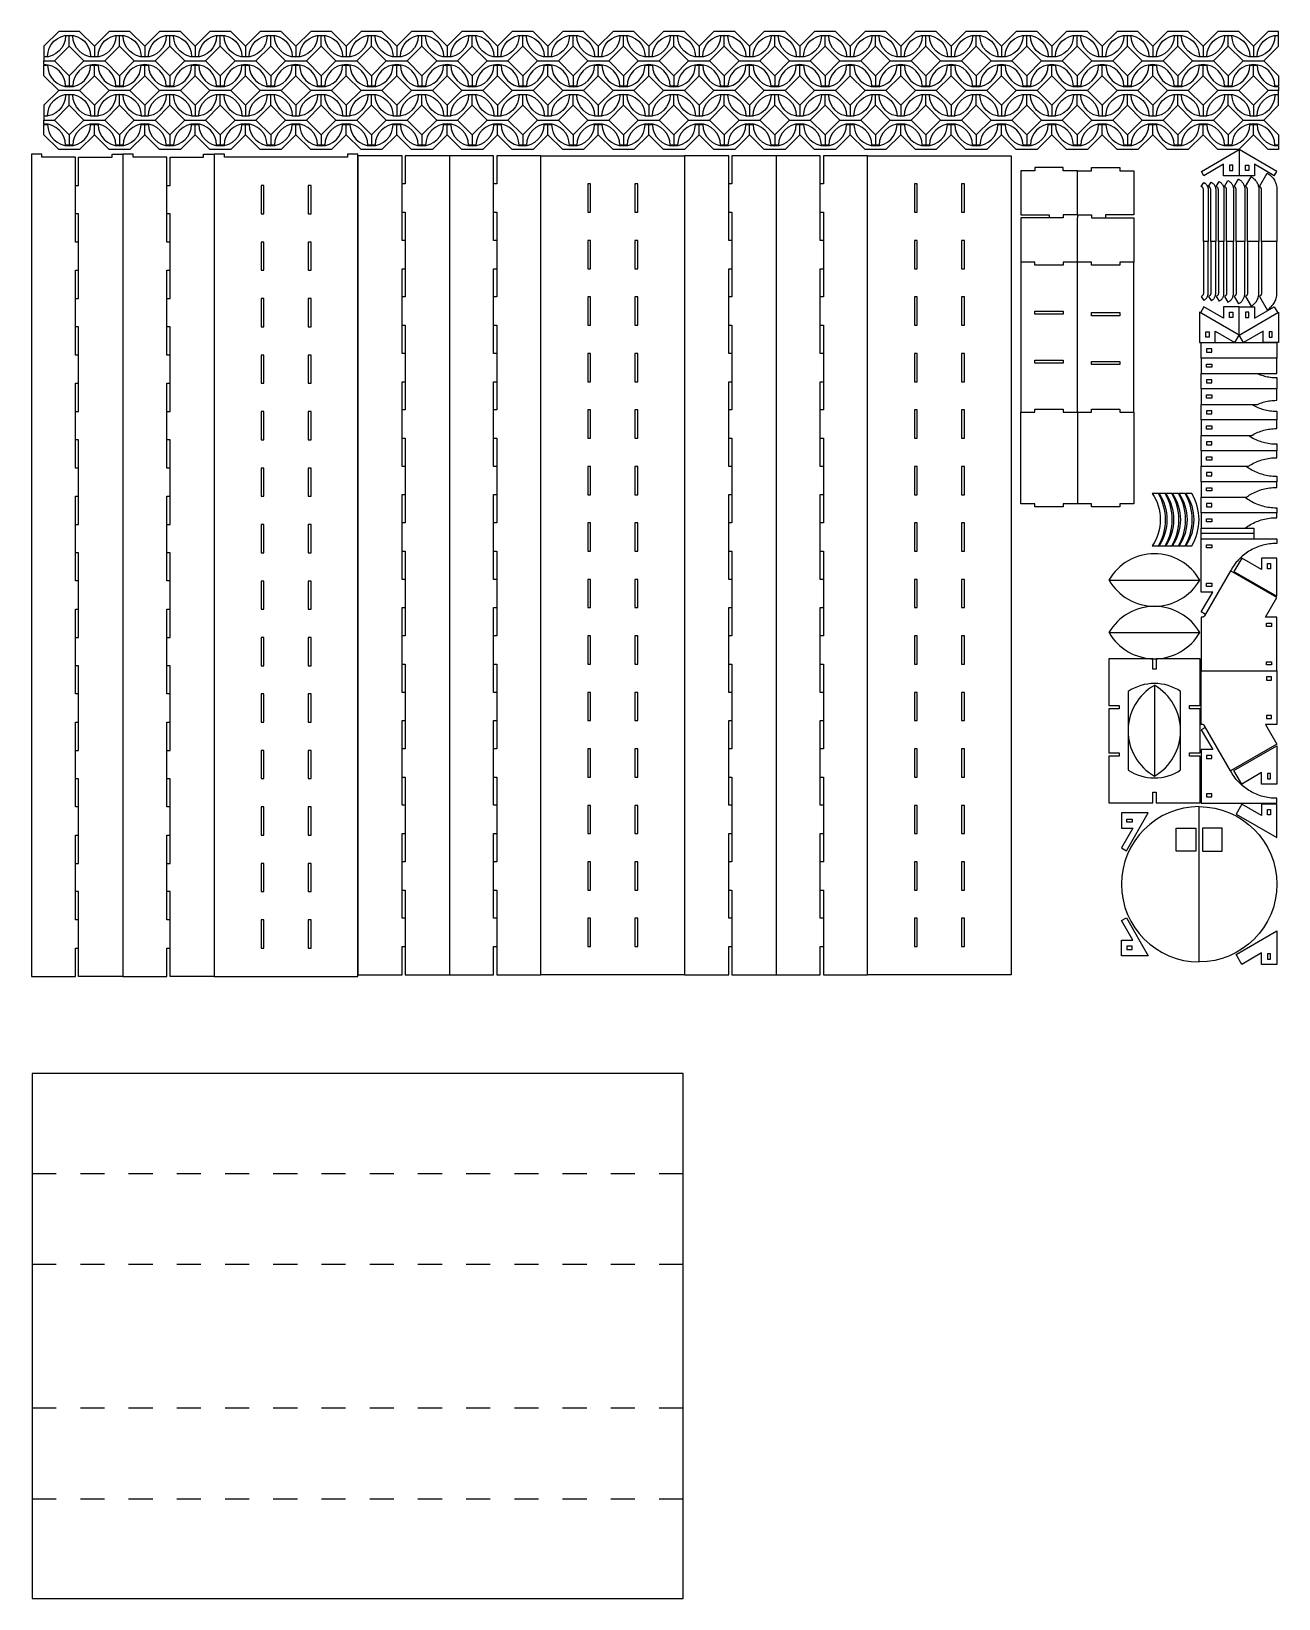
# Model space of a CAD drawing. Extents: x 0 to 1188, y -593 to 900.
import ezdxf

# ---------------------------------------------------------------- set-up
doc = ezdxf.new("R2010")
doc.units = 0
doc.layers.add('Layer_1', color=7, linetype='CONTINUOUS')

msp = doc.modelspace()

# ---------------------------------------------------------------- linework, layer by layer
at = {"layer": 'Layer_1', "color": 7}
for p, q in [((26.058835, 899.99998), (11.999955, 885.94118)), ((45.941075, 899.99998), (26.058835, 899.99998)), ((35.999905, 895.83809), (32.499966, 895.83809)), ((39.499965, 895.83811), (35.999905, 895.83811)), ((35.999905, 885.89699), (35.999905, 895.83809)), ((59.999955, 885.94118), (45.941075, 899.99998)), ((74.058835, 899.99998), (59.999955, 885.94118)), ((93.941075, 899.99998), (74.058835, 899.99998)), ((83.999905, 895.83811), (80.499966, 895.83811)), ((83.999905, 885.89701), (83.999905, 895.83811)), ((87.499965, 895.83811), (83.999905, 895.83811)), ((107.999955, 885.94118), (93.941075, 899.99998)), ((122.058815, 899.99998), (107.999955, 885.94118)), ((141.941065, 899.99998), (122.058815, 899.99998)), ((131.999898, 895.83811), (128.499958, 895.83811)), ((131.999898, 885.89701), (131.999898, 895.83811)), ((135.499958, 895.83811), (131.999898, 895.83811)), ((155.999948, 885.94118), (141.941065, 899.99998)), ((170.058819, 899.99998), (155.999948, 885.94118)), ((189.941068, 899.99998), (170.058819, 899.99998)), ((179.999898, 895.83811), (176.499958, 895.83811)), ((179.999898, 885.89701), (179.999898, 895.83811)), ((183.499958, 895.83811), (179.999898, 895.83811)), ((203.999948, 885.94118), (189.941068, 899.99998)), ((218.058825, 899.99998), (203.999945, 885.94118)), ((237.941065, 899.99998), (218.058825, 899.99998)), ((227.999898, 895.83811), (224.499958, 895.83811)), ((231.499955, 895.83811), (227.999895, 895.83811)), ((227.999898, 885.89701), (227.999898, 895.83811)), ((251.999945, 885.94118), (237.941065, 899.99998)), ((266.058825, 899.99998), (251.999945, 885.94118)), ((285.941065, 899.99998), (266.058825, 899.99998)), ((275.999895, 895.83811), (272.499956, 895.83811)), ((275.999895, 885.89701), (275.999895, 895.83811)), ((279.499955, 895.83811), (275.999895, 895.83811)), ((299.999945, 885.94118), (285.941065, 899.99998)), ((314.058805, 899.99998), (299.999945, 885.94118)), ((333.941055, 899.99998), (314.058805, 899.99998)), ((323.999888, 895.83811), (320.499948, 895.83811)), ((323.999888, 885.89701), (323.999888, 895.83811)), ((327.499948, 895.83811), (323.999888, 895.83811)), ((347.999938, 885.94118), (333.941055, 899.99998)), ((362.058809, 899.99998), (347.999938, 885.94118)), ((381.941058, 899.99998), (362.058809, 899.99998)), ((371.999888, 895.83811), (368.499948, 895.83811)), ((371.999888, 885.89701), (371.999888, 895.83811)), ((375.499948, 895.83811), (371.999888, 895.83811)), ((395.999938, 885.94118), (381.941058, 899.99998)), ((410.058815, 899.99998), (395.999935, 885.94118)), ((429.941055, 899.99998), (410.058815, 899.99998)), ((419.999888, 895.83811), (416.499948, 895.83811)), ((423.499945, 895.83811), (419.999885, 895.83811)), ((419.999888, 885.89701), (419.999888, 895.83811)), ((443.999935, 885.94118), (429.941055, 899.99998)), ((458.058815, 899.99998), (443.999935, 885.94118)), ((477.941055, 899.99998), (458.058815, 899.99998)), ((467.999885, 895.83811), (464.499946, 895.83811)), ((467.999885, 885.89701), (467.999885, 895.83811)), ((471.499945, 895.83811), (467.999885, 895.83811)), ((491.999935, 885.94118), (477.941055, 899.99998)), ((506.058795, 899.99998), (491.999935, 885.94118)), ((525.941045, 899.99998), (506.058795, 899.99998)), ((515.999878, 895.83811), (512.499938, 895.83811)), ((515.999878, 885.89701), (515.999878, 895.83811)), ((519.499938, 895.83811), (515.999878, 895.83811)), ((539.999928, 885.94118), (525.941045, 899.99998)), ((554.058799, 899.99998), (539.999928, 885.94118)), ((573.941048, 899.99998), (554.058799, 899.99998)), ((563.999878, 895.83811), (560.499938, 895.83811)), ((563.999878, 885.89701), (563.999878, 895.83811)), ((567.499938, 895.83811), (563.999878, 895.83811)), ((587.999928, 885.94118), (573.941048, 899.99998)), ((602.058806, 899.99998), (587.999926, 885.94118)), ((621.941046, 899.99998), (602.058806, 899.99998)), ((611.999878, 895.83811), (608.499938, 895.83811)), ((615.499936, 895.83811), (611.999876, 895.83811)), ((611.999878, 885.89701), (611.999878, 895.83811)), ((635.999926, 885.94118), (621.941046, 899.99998)), ((650.058806, 899.99998), (635.999926, 885.94118)), ((669.941046, 899.99998), (650.058806, 899.99998)), ((659.999876, 895.83811), (656.499937, 895.83811)), ((659.999876, 885.89701), (659.999876, 895.83811)), ((663.499936, 895.83811), (659.999876, 895.83811)), ((683.999926, 885.94118), (669.941046, 899.99998)), ((698.058786, 899.99998), (683.999926, 885.94118)), ((717.941036, 899.99998), (698.058786, 899.99998)), ((707.999869, 895.83811), (704.499929, 895.83811)), ((707.999869, 885.89701), (707.999869, 895.83811)), ((711.499929, 895.83811), (707.999869, 895.83811)), ((731.999919, 885.94118), (717.941036, 899.99998)), ((746.05879, 899.99998), (731.999919, 885.94118)), ((765.941039, 899.99998), (746.05879, 899.99998)), ((755.999869, 895.83811), (752.499929, 895.83811)), ((755.999869, 885.89701), (755.999869, 895.83811)), ((759.499929, 895.83811), (755.999869, 895.83811)), ((779.999919, 885.94118), (765.941039, 899.99998)), ((794.058796, 899.99998), (779.999916, 885.94118)), ((813.941036, 899.99998), (794.058796, 899.99998)), ((803.999869, 895.83811), (800.499929, 895.83811)), ((807.499926, 895.83811), (803.999866, 895.83811)), ((803.999869, 885.89701), (803.999869, 895.83811)), ((827.999916, 885.94118), (813.941036, 899.99998)), ((842.058796, 899.99998), (827.999916, 885.94118)), ((861.941036, 899.99998), (842.058796, 899.99998)), ((851.999866, 895.83811), (848.499927, 895.83811)), ((851.999866, 885.89701), (851.999866, 895.83811)), ((855.499926, 895.83811), (851.999866, 895.83811)), ((875.999916, 885.94118), (861.941036, 899.99998)), ((890.058776, 899.99998), (875.999916, 885.94118)), ((909.941026, 899.99998), (890.058776, 899.99998)), ((899.999859, 895.83811), (896.499919, 895.83811)), ((899.999859, 885.89701), (899.999859, 895.83811)), ((903.499919, 895.83811), (899.999859, 895.83811)), ((923.999909, 885.94118), (909.941026, 899.99998)), ((938.05878, 899.99998), (923.999909, 885.94118)), ((957.941029, 899.99998), (938.05878, 899.99998)), ((947.999859, 895.83811), (944.499919, 895.83811)), ((947.999859, 885.89701), (947.999859, 895.83811)), ((951.499919, 895.83811), (947.999859, 895.83811)), ((971.999909, 885.94118), (957.941029, 899.99998)), ((986.058786, 899.99998), (971.999906, 885.94118)), ((1005.941026, 899.99998), (986.058786, 899.99998)), ((995.999859, 895.83811), (992.499919, 895.83811)), ((999.499916, 895.83811), (995.999856, 895.83811)), ((995.999859, 885.89701), (995.999859, 895.83811)), ((1019.999906, 885.94118), (1005.941026, 899.99998)), ((1034.058786, 899.99998), (1019.999906, 885.94118)), ((1053.941026, 899.99998), (1034.058786, 899.99998)), ((1043.999856, 895.83811), (1040.499917, 895.83811)), ((1043.999856, 885.89701), (1043.999856, 895.83811)), ((1047.499916, 895.83811), (1043.999856, 895.83811)), ((1067.999906, 885.94118), (1053.941026, 899.99998)), ((1082.058766, 899.99998), (1067.999906, 885.94118)), ((1101.941016, 899.99998), (1082.058766, 899.99998)), ((1091.999849, 895.83811), (1088.499909, 895.83811)), ((1091.999849, 885.89701), (1091.999849, 895.83811)), ((1095.499909, 895.83811), (1091.999849, 895.83811)), ((1115.999899, 885.94118), (1101.941016, 899.99998)), ((1130.05877, 899.99998), (1115.999899, 885.94118)), ((1149.941019, 899.99998), (1130.05877, 899.99998)), ((1139.999849, 895.83811), (1136.499909, 895.83811)), ((1139.999849, 885.89701), (1139.999849, 895.83811)), ((1143.499909, 895.83811), (1139.999849, 895.83811)), ((1163.999899, 885.94118), (1149.941019, 899.99998)), ((1178.05877, 900), (1163.999899, 885.9412)), ((1187.999895, 900), (1178.05877, 900)), ((1187.999849, 895.83811), (1184.499909, 895.83811)), ((1187.999839, 896.5001), (1187.999895, 900)), ((1187.999849, 885.89701), (1187.999849, 895.83811)), ((11.999955, 885.94118), (11.999955, 876.00008)), ((21.941034, 871.83819), (35.999905, 885.89699)), ((35.999905, 885.89701), (50.058785, 871.83821)), ((59.999955, 885.94118), (59.999955, 876.00008)), ((69.941034, 871.83821), (83.999905, 885.89701)), ((83.999905, 885.89701), (98.058788, 871.83821)), ((107.999955, 885.94118), (107.999955, 876.00008)), ((117.941038, 871.83821), (131.999898, 885.89701)), ((131.999898, 885.89701), (146.058778, 871.83821)), ((155.999948, 885.94118), (155.999948, 876.00008)), ((165.941018, 871.83821), (179.999898, 885.89701)), ((179.999898, 885.89701), (194.058778, 871.83821)), ((203.999945, 885.94118), (203.999945, 876.00008)), ((213.941018, 871.83821), (227.999898, 885.89701)), ((227.999895, 885.89701), (242.058775, 871.83821)), ((251.999945, 885.94118), (251.999945, 876.00008)), ((261.941024, 871.83821), (275.999895, 885.89701)), ((275.999895, 885.89701), (290.058778, 871.83821)), ((299.999945, 885.94118), (299.999945, 876.00008)), ((309.941028, 871.83821), (323.999888, 885.89701)), ((323.999888, 885.89701), (338.058768, 871.83821)), ((347.999938, 885.94118), (347.999938, 876.00008)), ((357.941008, 871.83821), (371.999888, 885.89701)), ((371.999888, 885.89701), (386.058768, 871.83821)), ((395.999935, 885.94118), (395.999935, 876.00008)), ((405.941008, 871.83821), (419.999888, 885.89701)), ((419.999885, 885.89701), (434.058765, 871.83821)), ((443.999935, 885.94118), (443.999935, 876.00008)), ((453.941014, 871.83821), (467.999885, 885.89701)), ((467.999885, 885.89701), (482.058768, 871.83821)), ((491.999935, 885.94118), (491.999935, 876.00008)), ((501.941018, 871.83821), (515.999878, 885.89701)), ((515.999878, 885.89701), (530.058758, 871.83821)), ((539.999928, 885.94118), (539.999928, 876.00008)), ((549.940998, 871.83821), (563.999878, 885.89701)), ((563.999878, 885.89701), (578.058758, 871.83821)), ((587.999926, 885.94118), (587.999926, 876.00008)), ((597.940998, 871.83821), (611.999878, 885.89701)), ((611.999876, 885.89701), (626.058756, 871.83821)), ((635.999926, 885.94118), (635.999926, 876.00008)), ((645.941005, 871.83821), (659.999876, 885.89701)), ((659.999876, 885.89701), (674.058759, 871.83821)), ((683.999926, 885.94118), (683.999926, 876.00008)), ((693.941009, 871.83821), (707.999869, 885.89701)), ((707.999869, 885.89701), (722.058749, 871.83821)), ((731.999919, 885.94118), (731.999919, 876.00008)), ((741.940989, 871.83821), (755.999869, 885.89701)), ((755.999869, 885.89701), (770.058749, 871.83821)), ((779.999916, 885.94118), (779.999916, 876.00008)), ((789.940989, 871.83821), (803.999869, 885.89701)), ((803.999866, 885.89701), (818.058746, 871.83821)), ((827.999916, 885.94118), (827.999916, 876.00008)), ((837.940995, 871.83821), (851.999866, 885.89701)), ((851.999866, 885.89701), (866.058749, 871.83821)), ((875.999916, 885.94118), (875.999916, 876.00008)), ((885.940999, 871.83821), (899.999859, 885.89701)), ((899.999859, 885.89701), (914.058739, 871.83821)), ((923.999909, 885.94118), (923.999909, 876.00008)), ((933.940979, 871.83821), (947.999859, 885.89701)), ((947.999859, 885.89701), (962.058739, 871.83821)), ((971.999906, 885.94118), (971.999906, 876.00008)), ((981.940979, 871.83821), (995.999859, 885.89701)), ((995.999856, 885.89701), (1010.058736, 871.83821)), ((1019.999906, 885.94118), (1019.999906, 876.00008)), ((1029.940985, 871.83821), (1043.999856, 885.89701)), ((1043.999856, 885.89701), (1058.058739, 871.83821)), ((1067.999906, 885.94118), (1067.999906, 876.00008)), ((1077.940989, 871.83821), (1091.999849, 885.89701)), ((1091.999849, 885.89701), (1106.058729, 871.83821)), ((1115.999899, 885.94118), (1115.999899, 876.00008)), ((1125.940969, 871.83821), (1139.999849, 885.89701)), ((1139.999849, 885.89701), (1154.058729, 871.83821)), ((1163.999899, 885.9412), (1163.999899, 876.0001)), ((1173.940969, 871.83821), (1187.999849, 885.89701)), ((11.999965, 875.33809), (11.999909, 871.83819)), ((11.999909, 871.83821), (21.941034, 871.83821)), ((11.999965, 868.33831), (11.999909, 871.83821)), ((11.999955, 876.00008), (15.499895, 876.00008)), ((11.999955, 857.73522), (11.999955, 867.67632)), ((11.999955, 867.67632), (15.499895, 867.67632)), ((21.941034, 871.83821), (35.999905, 857.77941)), ((35.999905, 857.77939), (50.058785, 871.83819)), ((50.058785, 871.83819), (69.941034, 871.83819)), ((56.499895, 876.00008), (59.999955, 876.00008)), ((56.499895, 867.67632), (59.999955, 867.67632)), ((59.999955, 876.00008), (63.499895, 876.00008)), ((59.999955, 857.73522), (59.999955, 867.67632)), ((59.999955, 867.67632), (63.499895, 867.67632)), ((69.941034, 871.83819), (83.999905, 857.77939)), ((83.999905, 857.77939), (98.058788, 871.83819)), ((98.058788, 871.83819), (117.941038, 871.83819)), ((104.499895, 876.00008), (107.999955, 876.00008)), ((104.499895, 867.67632), (107.999955, 867.67632)), ((107.999955, 876.00008), (111.499895, 876.00008)), ((107.999955, 857.73522), (107.999955, 867.67632)), ((107.999955, 867.67632), (111.499895, 867.67632)), ((117.941038, 871.83819), (131.999898, 857.77939)), ((131.999898, 857.77939), (146.058778, 871.83819)), ((146.058778, 871.83819), (165.941018, 871.83819)), ((152.499888, 876.00008), (155.999948, 876.00008)), ((152.499888, 867.67632), (155.999948, 867.67632)), ((155.999948, 876.00008), (159.499887, 876.00008)), ((155.999948, 857.73522), (155.999948, 867.67632)), ((155.999948, 867.67632), (159.499887, 867.67632)), ((165.941018, 871.83819), (179.999898, 857.77939)), ((179.999898, 857.77939), (194.058778, 871.83819)), ((194.058778, 871.83819), (213.941018, 871.83819)), ((200.499888, 876.00008), (203.999948, 876.00008)), ((200.499888, 867.67632), (203.999948, 867.67632)), ((203.999945, 876.00008), (207.499885, 876.00008)), ((203.999945, 857.73522), (203.999945, 867.67632)), ((203.999945, 867.67632), (207.499885, 867.67632)), ((213.941018, 871.83819), (227.999898, 857.77939)), ((227.999895, 857.77939), (242.058775, 871.83819)), ((242.058775, 871.83819), (261.941024, 871.83819)), ((248.499885, 876.00008), (251.999945, 876.00008)), ((248.499885, 867.67632), (251.999945, 867.67632)), ((251.999945, 876.00008), (255.499885, 876.00008)), ((251.999945, 857.73522), (251.999945, 867.67632)), ((251.999945, 867.67632), (255.499885, 867.67632)), ((261.941024, 871.83819), (275.999895, 857.77939)), ((275.999895, 857.77939), (290.058778, 871.83819)), ((290.058778, 871.83819), (309.941028, 871.83819)), ((296.499885, 876.00008), (299.999945, 876.00008)), ((296.499885, 867.67632), (299.999945, 867.67632)), ((299.999945, 876.00008), (303.499885, 876.00008)), ((299.999945, 857.73522), (299.999945, 867.67632)), ((299.999945, 867.67632), (303.499885, 867.67632)), ((309.941028, 871.83819), (323.999888, 857.77939)), ((323.999888, 857.77939), (338.058768, 871.83819)), ((338.058768, 871.83819), (357.941008, 871.83819)), ((344.499878, 876.00008), (347.999938, 876.00008)), ((344.499878, 867.67632), (347.999938, 867.67632)), ((347.999938, 876.00008), (351.499877, 876.00008)), ((347.999938, 857.73522), (347.999938, 867.67632)), ((347.999938, 867.67632), (351.499877, 867.67632)), ((357.941008, 871.83819), (371.999888, 857.77939)), ((371.999888, 857.77939), (386.058768, 871.83819)), ((386.058768, 871.83819), (405.941008, 871.83819)), ((392.499878, 876.00008), (395.999938, 876.00008)), ((392.499878, 867.67632), (395.999938, 867.67632)), ((395.999935, 876.00008), (399.499875, 876.00008)), ((395.999935, 857.73522), (395.999935, 867.67632)), ((395.999935, 867.67632), (399.499875, 867.67632)), ((405.941008, 871.83819), (419.999888, 857.77939)), ((419.999885, 857.77939), (434.058765, 871.83819)), ((434.058765, 871.83819), (453.941014, 871.83819)), ((440.499875, 876.00008), (443.999935, 876.00008)), ((440.499875, 867.67632), (443.999935, 867.67632)), ((443.999935, 876.00008), (447.499875, 876.00008)), ((443.999935, 857.73522), (443.999935, 867.67632)), ((443.999935, 867.67632), (447.499875, 867.67632)), ((453.941014, 871.83819), (467.999885, 857.77939)), ((467.999885, 857.77939), (482.058768, 871.83819)), ((482.058768, 871.83819), (501.941018, 871.83819)), ((488.499875, 876.00008), (491.999935, 876.00008)), ((488.499875, 867.67632), (491.999935, 867.67632)), ((491.999935, 876.00008), (495.499875, 876.00008)), ((491.999935, 857.73522), (491.999935, 867.67632)), ((491.999935, 867.67632), (495.499875, 867.67632)), ((501.941018, 871.83819), (515.999878, 857.77939)), ((515.999878, 857.77939), (530.058758, 871.83819)), ((530.058758, 871.83819), (549.940998, 871.83819)), ((536.499868, 876.00008), (539.999928, 876.00008)), ((536.499868, 867.67632), (539.999928, 867.67632)), ((539.999928, 876.00008), (543.499867, 876.00008)), ((539.999928, 857.73522), (539.999928, 867.67632)), ((539.999928, 867.67632), (543.499867, 867.67632)), ((549.940998, 871.83819), (563.999878, 857.77939)), ((563.999878, 857.77939), (578.058758, 871.83819)), ((578.058758, 871.83819), (597.940998, 871.83819)), ((584.499868, 876.00008), (587.999928, 876.00008)), ((584.499868, 867.67632), (587.999928, 867.67632)), ((587.999926, 876.00008), (591.499866, 876.00008)), ((587.999926, 857.73522), (587.999926, 867.67632)), ((587.999926, 867.67632), (591.499866, 867.67632)), ((597.940998, 871.83819), (611.999878, 857.77939)), ((611.999876, 857.77939), (626.058756, 871.83819)), ((626.058756, 871.83819), (645.941005, 871.83819)), ((632.499866, 876.00008), (635.999926, 876.00008)), ((632.499866, 867.67632), (635.999926, 867.67632)), ((635.999926, 876.00008), (639.499866, 876.00008)), ((635.999926, 857.73522), (635.999926, 867.67632)), ((635.999926, 867.67632), (639.499866, 867.67632)), ((645.941005, 871.83819), (659.999876, 857.77939)), ((659.999876, 857.77939), (674.058759, 871.83819)), ((674.058759, 871.83819), (693.941009, 871.83819)), ((680.499866, 876.00008), (683.999926, 876.00008)), ((680.499866, 867.67632), (683.999926, 867.67632)), ((683.999926, 876.00008), (687.499866, 876.00008)), ((683.999926, 857.73522), (683.999926, 867.67632)), ((683.999926, 867.67632), (687.499866, 867.67632)), ((693.941009, 871.83819), (707.999869, 857.77939)), ((707.999869, 857.77939), (722.058749, 871.83819)), ((722.058749, 871.83819), (741.940989, 871.83819)), ((728.499859, 876.00008), (731.999919, 876.00008)), ((728.499859, 867.67632), (731.999919, 867.67632)), ((731.999919, 876.00008), (735.499858, 876.00008)), ((731.999919, 857.73522), (731.999919, 867.67632)), ((731.999919, 867.67632), (735.499858, 867.67632)), ((741.940989, 871.83819), (755.999869, 857.77939)), ((755.999869, 857.77939), (770.058749, 871.83819)), ((770.058749, 871.83819), (789.940989, 871.83819)), ((776.499859, 876.00008), (779.999919, 876.00008)), ((776.499859, 867.67632), (779.999919, 867.67632)), ((779.999916, 876.00008), (783.499856, 876.00008)), ((779.999916, 857.73522), (779.999916, 867.67632)), ((779.999916, 867.67632), (783.499856, 867.67632)), ((789.940989, 871.83819), (803.999869, 857.77939)), ((803.999866, 857.77939), (818.058746, 871.83819)), ((818.058746, 871.83819), (837.940995, 871.83819)), ((824.499856, 876.00008), (827.999916, 876.00008)), ((824.499856, 867.67632), (827.999916, 867.67632)), ((827.999916, 876.00008), (831.499856, 876.00008)), ((827.999916, 857.73522), (827.999916, 867.67632)), ((827.999916, 867.67632), (831.499856, 867.67632)), ((837.940995, 871.83819), (851.999866, 857.77939)), ((851.999866, 857.77939), (866.058749, 871.83819)), ((866.058749, 871.83819), (885.940999, 871.83819)), ((872.499856, 876.00008), (875.999916, 876.00008)), ((872.499856, 867.67632), (875.999916, 867.67632)), ((875.999916, 876.00008), (879.499856, 876.00008)), ((875.999916, 857.73522), (875.999916, 867.67632)), ((875.999916, 867.67632), (879.499856, 867.67632)), ((885.940999, 871.83819), (899.999859, 857.77939)), ((899.999859, 857.77939), (914.058739, 871.83819)), ((914.058739, 871.83819), (933.940979, 871.83819)), ((920.499849, 876.00008), (923.999909, 876.00008)), ((920.499849, 867.67632), (923.999909, 867.67632)), ((923.999909, 876.00008), (927.499848, 876.00008)), ((923.999909, 857.73522), (923.999909, 867.67632)), ((923.999909, 867.67632), (927.499848, 867.67632)), ((933.940979, 871.83819), (947.999859, 857.77939)), ((947.999859, 857.77939), (962.058739, 871.83819)), ((962.058739, 871.83819), (981.940979, 871.83819)), ((968.499849, 876.00008), (971.999909, 876.00008)), ((968.499849, 867.67632), (971.999909, 867.67632)), ((971.999906, 876.00008), (975.499846, 876.00008)), ((971.999906, 857.73522), (971.999906, 867.67632)), ((971.999906, 867.67632), (975.499846, 867.67632)), ((981.940979, 871.83819), (995.999859, 857.77939)), ((995.999856, 857.77939), (1010.058736, 871.83819)), ((1010.058736, 871.83819), (1029.940985, 871.83819)), ((1016.499846, 876.00008), (1019.999906, 876.00008)), ((1016.499846, 867.67632), (1019.999906, 867.67632)), ((1019.999906, 876.00008), (1023.499846, 876.00008)), ((1019.999906, 857.73522), (1019.999906, 867.67632)), ((1019.999906, 867.67632), (1023.499846, 867.67632)), ((1029.940985, 871.83819), (1043.999856, 857.77939)), ((1043.999856, 857.77939), (1058.058739, 871.83819)), ((1058.058739, 871.83819), (1077.940989, 871.83819)), ((1064.499846, 876.00008), (1067.999906, 876.00008)), ((1064.499846, 867.67632), (1067.999906, 867.67632)), ((1067.999906, 876.00008), (1071.499846, 876.00008)), ((1067.999906, 857.73522), (1067.999906, 867.67632)), ((1067.999906, 867.67632), (1071.499846, 867.67632)), ((1077.940989, 871.83819), (1091.999849, 857.77939)), ((1091.999849, 857.77939), (1106.058729, 871.83819)), ((1106.058729, 871.83819), (1125.940969, 871.83819)), ((1112.499839, 876.00008), (1115.999899, 876.00008)), ((1112.499839, 867.67632), (1115.999899, 867.67632)), ((1115.999899, 876.00008), (1119.499838, 876.00008)), ((1115.999899, 857.73522), (1115.999899, 867.67632)), ((1115.999899, 867.67632), (1119.499838, 867.67632)), ((1125.940969, 871.83819), (1139.999849, 857.77939)), ((1139.999849, 857.77939), (1154.058729, 871.83819)), ((1154.058729, 871.83819), (1173.940969, 871.83819)), ((1160.499839, 876.00008), (1163.999899, 876.00008)), ((1160.499839, 867.67632), (1163.999899, 867.67632)), ((1163.999899, 876.0001), (1167.499838, 876.0001)), ((1163.999899, 857.7352), (1163.999899, 867.6763)), ((1163.999899, 867.6763), (1167.499838, 867.6763)), ((1173.940969, 871.83819), (1187.999849, 857.77939)), ((26.058835, 843.67642), (11.999955, 857.73522)), ((35.999905, 857.77941), (35.999905, 847.83831)), ((59.999955, 857.73522), (45.941075, 843.67642)), ((74.058835, 843.67642), (59.999955, 857.73522)), ((83.999905, 857.77939), (83.999905, 847.83829)), ((107.999955, 857.73522), (93.941075, 843.67642)), ((122.058815, 843.67642), (107.999955, 857.73522)), ((131.999898, 857.77939), (131.999898, 847.83829)), ((155.999948, 857.73522), (141.941065, 843.67642)), ((170.058819, 843.67642), (155.999948, 857.73522)), ((179.999898, 857.77939), (179.999898, 847.83829)), ((203.999948, 857.73522), (189.941068, 843.67642)), ((218.058825, 843.67642), (203.999945, 857.73522)), ((227.999898, 857.77939), (227.999898, 847.83829)), ((251.999945, 857.73522), (237.941065, 843.67642)), ((266.058825, 843.67642), (251.999945, 857.73522)), ((275.999895, 857.77939), (275.999895, 847.83829)), ((299.999945, 857.73522), (285.941065, 843.67642)), ((314.058805, 843.67642), (299.999945, 857.73522)), ((323.999888, 857.77939), (323.999888, 847.83829)), ((347.999938, 857.73522), (333.941055, 843.67642)), ((362.058809, 843.67642), (347.999938, 857.73522)), ((371.999888, 857.77939), (371.999888, 847.83829)), ((395.999938, 857.73522), (381.941058, 843.67642)), ((410.058815, 843.67642), (395.999935, 857.73522)), ((419.999888, 857.77939), (419.999888, 847.83829)), ((443.999935, 857.73522), (429.941055, 843.67642)), ((458.058815, 843.67642), (443.999935, 857.73522)), ((467.999885, 857.77939), (467.999885, 847.83829)), ((491.999935, 857.73522), (477.941055, 843.67642)), ((506.058795, 843.67642), (491.999935, 857.73522)), ((515.999878, 857.77939), (515.999878, 847.83829)), ((539.999928, 857.73522), (525.941045, 843.67642)), ((554.058799, 843.67642), (539.999928, 857.73522)), ((563.999878, 857.77939), (563.999878, 847.83829)), ((587.999928, 857.73522), (573.941048, 843.67642)), ((602.058806, 843.67642), (587.999926, 857.73522)), ((611.999878, 857.77939), (611.999878, 847.83829)), ((635.999926, 857.73522), (621.941046, 843.67642)), ((650.058806, 843.67642), (635.999926, 857.73522)), ((659.999876, 857.77939), (659.999876, 847.83829)), ((683.999926, 857.73522), (669.941046, 843.67642)), ((698.058786, 843.67642), (683.999926, 857.73522)), ((707.999869, 857.77939), (707.999869, 847.83829)), ((731.999919, 857.73522), (717.941036, 843.67642)), ((746.05879, 843.67642), (731.999919, 857.73522)), ((755.999869, 857.77939), (755.999869, 847.83829)), ((779.999919, 857.73522), (765.941039, 843.67642)), ((794.058796, 843.67642), (779.999916, 857.73522)), ((803.999869, 857.77939), (803.999869, 847.83829)), ((827.999916, 857.73522), (813.941036, 843.67642)), ((842.058796, 843.67642), (827.999916, 857.73522)), ((851.999866, 857.77939), (851.999866, 847.83829)), ((875.999916, 857.73522), (861.941036, 843.67642)), ((890.058776, 843.67642), (875.999916, 857.73522)), ((899.999859, 857.77939), (899.999859, 847.83829)), ((923.999909, 857.73522), (909.941026, 843.67642)), ((938.05878, 843.67642), (923.999909, 857.73522)), ((947.999859, 857.77939), (947.999859, 847.83829)), ((971.999909, 857.73522), (957.941029, 843.67642)), ((986.058786, 843.67642), (971.999906, 857.73522)), ((995.999859, 857.77939), (995.999859, 847.83829)), ((1019.999906, 857.73522), (1005.941026, 843.67642)), ((1034.058786, 843.67642), (1019.999906, 857.73522)), ((1043.999856, 857.77939), (1043.999856, 847.83829)), ((1067.999906, 857.73522), (1053.941026, 843.67642)), ((1082.058766, 843.67642), (1067.999906, 857.73522)), ((1091.999849, 857.77939), (1091.999849, 847.83829)), ((1115.999899, 857.73522), (1101.941016, 843.67642)), ((1130.05877, 843.67642), (1115.999899, 857.73522)), ((1139.999849, 857.77939), (1139.999849, 847.83829)), ((1163.999899, 857.73522), (1149.941019, 843.67642)), ((1178.05877, 843.6764), (1163.999899, 857.7352)), ((1187.999849, 857.77939), (1187.999849, 847.83829)), ((26.058835, 843.67638), (11.999955, 829.61758)), ((45.941075, 843.67642), (26.058835, 843.67642)), ((35.999905, 847.83831), (32.499966, 847.83831)), ((35.999905, 839.51449), (32.499966, 839.51449)), ((39.499965, 847.83829), (35.999905, 847.83829)), ((39.499965, 839.51451), (35.999905, 839.51451)), ((35.999905, 829.57339), (35.999905, 839.51449)), ((59.999955, 829.61758), (45.941075, 843.67638)), ((74.058835, 843.67638), (59.999955, 829.61758)), ((93.941075, 843.67642), (74.058835, 843.67642)), ((83.999905, 847.83829), (80.499966, 847.83829)), ((83.999905, 839.51451), (80.499966, 839.51451)), ((87.499965, 847.83829), (83.999905, 847.83829)), ((83.999905, 829.57341), (83.999905, 839.51451)), ((87.499965, 839.51451), (83.999905, 839.51451)), ((107.999955, 829.61758), (93.941075, 843.67638)), ((122.058815, 843.67638), (107.999955, 829.61758)), ((141.941065, 843.67642), (122.058815, 843.67642)), ((131.999898, 847.83829), (128.499958, 847.83829)), ((131.999898, 839.51451), (128.499958, 839.51451)), ((135.499958, 847.83829), (131.999898, 847.83829)), ((131.999898, 829.57341), (131.999898, 839.51451)), ((135.499958, 839.51451), (131.999898, 839.51451)), ((155.999948, 829.61758), (141.941065, 843.67638)), ((170.058819, 843.67638), (155.999948, 829.61758)), ((189.941068, 843.67642), (170.058819, 843.67642)), ((179.999898, 847.83829), (176.499958, 847.83829)), ((179.999898, 839.51451), (176.499958, 839.51451)), ((183.499958, 847.83829), (179.999898, 847.83829)), ((179.999898, 829.57341), (179.999898, 839.51451)), ((183.499958, 839.51451), (179.999898, 839.51451)), ((203.999948, 829.61758), (189.941068, 843.67638)), ((218.058825, 843.67638), (203.999945, 829.61758)), ((237.941065, 843.67642), (218.058825, 843.67642)), ((227.999898, 847.83829), (224.499958, 847.83829)), ((227.999898, 839.51451), (224.499958, 839.51451)), ((231.499955, 847.83829), (227.999895, 847.83829)), ((231.499955, 839.51451), (227.999895, 839.51451)), ((227.999898, 829.57341), (227.999898, 839.51451)), ((251.999945, 829.61758), (237.941065, 843.67638)), ((266.058825, 843.67638), (251.999945, 829.61758)), ((285.941065, 843.67642), (266.058825, 843.67642)), ((275.999895, 847.83829), (272.499956, 847.83829)), ((275.999895, 839.51451), (272.499956, 839.51451)), ((279.499955, 847.83829), (275.999895, 847.83829)), ((275.999895, 829.57341), (275.999895, 839.51451)), ((279.499955, 839.51451), (275.999895, 839.51451)), ((299.999945, 829.61758), (285.941065, 843.67638)), ((314.058805, 843.67638), (299.999945, 829.61758)), ((333.941055, 843.67642), (314.058805, 843.67642)), ((323.999888, 847.83829), (320.499948, 847.83829)), ((323.999888, 839.51451), (320.499948, 839.51451)), ((327.499948, 847.83829), (323.999888, 847.83829)), ((323.999888, 829.57341), (323.999888, 839.51451)), ((327.499948, 839.51451), (323.999888, 839.51451)), ((347.999938, 829.61758), (333.941055, 843.67638)), ((362.058809, 843.67638), (347.999938, 829.61758)), ((381.941058, 843.67642), (362.058809, 843.67642)), ((371.999888, 847.83829), (368.499948, 847.83829)), ((371.999888, 839.51451), (368.499948, 839.51451)), ((375.499948, 847.83829), (371.999888, 847.83829)), ((371.999888, 829.57341), (371.999888, 839.51451)), ((375.499948, 839.51451), (371.999888, 839.51451)), ((395.999938, 829.61758), (381.941058, 843.67638)), ((410.058815, 843.67638), (395.999935, 829.61758)), ((429.941055, 843.67642), (410.058815, 843.67642)), ((419.999888, 847.83829), (416.499948, 847.83829)), ((419.999888, 839.51451), (416.499948, 839.51451)), ((423.499945, 847.83829), (419.999885, 847.83829)), ((423.499945, 839.51451), (419.999885, 839.51451)), ((419.999888, 829.57341), (419.999888, 839.51451)), ((443.999935, 829.61758), (429.941055, 843.67638)), ((458.058815, 843.67638), (443.999935, 829.61758)), ((477.941055, 843.67642), (458.058815, 843.67642)), ((467.999885, 847.83829), (464.499946, 847.83829)), ((467.999885, 839.51451), (464.499946, 839.51451)), ((471.499945, 847.83829), (467.999885, 847.83829)), ((467.999885, 829.57341), (467.999885, 839.51451)), ((471.499945, 839.51451), (467.999885, 839.51451)), ((491.999935, 829.61758), (477.941055, 843.67638)), ((506.058795, 843.67638), (491.999935, 829.61758)), ((525.941045, 843.67642), (506.058795, 843.67642)), ((515.999878, 847.83829), (512.499938, 847.83829)), ((515.999878, 839.51451), (512.499938, 839.51451)), ((519.499938, 847.83829), (515.999878, 847.83829)), ((515.999878, 829.57341), (515.999878, 839.51451)), ((519.499938, 839.51451), (515.999878, 839.51451)), ((539.999928, 829.61758), (525.941045, 843.67638)), ((554.058799, 843.67638), (539.999928, 829.61758)), ((573.941048, 843.67642), (554.058799, 843.67642)), ((563.999878, 847.83829), (560.499938, 847.83829)), ((563.999878, 839.51451), (560.499938, 839.51451)), ((567.499938, 847.83829), (563.999878, 847.83829)), ((563.999878, 829.57341), (563.999878, 839.51451)), ((567.499938, 839.51451), (563.999878, 839.51451)), ((587.999928, 829.61758), (573.941048, 843.67638)), ((602.058806, 843.67638), (587.999926, 829.61758)), ((621.941046, 843.67642), (602.058806, 843.67642)), ((611.999878, 847.83829), (608.499938, 847.83829)), ((611.999878, 839.51451), (608.499938, 839.51451)), ((615.499936, 847.83829), (611.999876, 847.83829)), ((615.499936, 839.51451), (611.999876, 839.51451)), ((611.999878, 829.57341), (611.999878, 839.51451)), ((635.999926, 829.61758), (621.941046, 843.67638)), ((650.058806, 843.67638), (635.999926, 829.61758)), ((669.941046, 843.67642), (650.058806, 843.67642)), ((659.999876, 847.83829), (656.499937, 847.83829)), ((659.999876, 839.51451), (656.499937, 839.51451)), ((663.499936, 847.83829), (659.999876, 847.83829)), ((659.999876, 829.57341), (659.999876, 839.51451)), ((663.499936, 839.51451), (659.999876, 839.51451)), ((683.999926, 829.61758), (669.941046, 843.67638)), ((698.058786, 843.67638), (683.999926, 829.61758)), ((717.941036, 843.67642), (698.058786, 843.67642)), ((707.999869, 847.83829), (704.499929, 847.83829)), ((707.999869, 839.51451), (704.499929, 839.51451)), ((711.499929, 847.83829), (707.999869, 847.83829)), ((707.999869, 829.57341), (707.999869, 839.51451)), ((711.499929, 839.51451), (707.999869, 839.51451)), ((731.999919, 829.61758), (717.941036, 843.67638)), ((746.05879, 843.67638), (731.999919, 829.61758)), ((765.941039, 843.67642), (746.05879, 843.67642)), ((755.999869, 847.83829), (752.499929, 847.83829)), ((755.999869, 839.51451), (752.499929, 839.51451)), ((759.499929, 847.83829), (755.999869, 847.83829)), ((755.999869, 829.57341), (755.999869, 839.51451)), ((759.499929, 839.51451), (755.999869, 839.51451)), ((779.999919, 829.61758), (765.941039, 843.67638)), ((794.058796, 843.67638), (779.999916, 829.61758)), ((813.941036, 843.67642), (794.058796, 843.67642)), ((803.999869, 847.83829), (800.499929, 847.83829)), ((803.999869, 839.51451), (800.499929, 839.51451)), ((807.499926, 847.83829), (803.999866, 847.83829)), ((807.499926, 839.51451), (803.999866, 839.51451)), ((803.999869, 829.57341), (803.999869, 839.51451)), ((827.999916, 829.61758), (813.941036, 843.67638)), ((842.058796, 843.67638), (827.999916, 829.61758)), ((861.941036, 843.67642), (842.058796, 843.67642)), ((851.999866, 847.83829), (848.499927, 847.83829)), ((851.999866, 839.51451), (848.499927, 839.51451)), ((855.499926, 847.83829), (851.999866, 847.83829)), ((851.999866, 829.57341), (851.999866, 839.51451)), ((855.499926, 839.51451), (851.999866, 839.51451)), ((875.999916, 829.61758), (861.941036, 843.67638)), ((890.058776, 843.67638), (875.999916, 829.61758)), ((909.941026, 843.67642), (890.058776, 843.67642)), ((899.999859, 847.83829), (896.499919, 847.83829)), ((899.999859, 839.51451), (896.499919, 839.51451)), ((903.499919, 847.83829), (899.999859, 847.83829)), ((899.999859, 829.57341), (899.999859, 839.51451)), ((903.499919, 839.51451), (899.999859, 839.51451)), ((923.999909, 829.61758), (909.941026, 843.67638)), ((938.05878, 843.67638), (923.999909, 829.61758)), ((957.941029, 843.67642), (938.05878, 843.67642)), ((947.999859, 847.83829), (944.499919, 847.83829)), ((947.999859, 839.51451), (944.499919, 839.51451)), ((951.499919, 847.83829), (947.999859, 847.83829)), ((947.999859, 829.57341), (947.999859, 839.51451)), ((951.499919, 839.51451), (947.999859, 839.51451)), ((971.999909, 829.61758), (957.941029, 843.67638)), ((986.058786, 843.67638), (971.999906, 829.61758)), ((1005.941026, 843.67642), (986.058786, 843.67642)), ((995.999859, 847.83829), (992.499919, 847.83829)), ((995.999859, 839.51451), (992.499919, 839.51451)), ((999.499916, 847.83829), (995.999856, 847.83829)), ((999.499916, 839.51451), (995.999856, 839.51451)), ((995.999859, 829.57341), (995.999859, 839.51451)), ((1019.999906, 829.61758), (1005.941026, 843.67638)), ((1034.058786, 843.67638), (1019.999906, 829.61758)), ((1053.941026, 843.67642), (1034.058786, 843.67642)), ((1043.999856, 847.83829), (1040.499917, 847.83829)), ((1043.999856, 839.51451), (1040.499917, 839.51451)), ((1047.499916, 847.83829), (1043.999856, 847.83829)), ((1043.999856, 829.57341), (1043.999856, 839.51451)), ((1047.499916, 839.51451), (1043.999856, 839.51451)), ((1067.999906, 829.61758), (1053.941026, 843.67638)), ((1082.058766, 843.67638), (1067.999906, 829.61758)), ((1101.941016, 843.67642), (1082.058766, 843.67642)), ((1091.999849, 847.83829), (1088.499909, 847.83829)), ((1091.999849, 839.51451), (1088.499909, 839.51451)), ((1095.499909, 847.83829), (1091.999849, 847.83829)), ((1091.999849, 829.57341), (1091.999849, 839.51451)), ((1095.499909, 839.51451), (1091.999849, 839.51451)), ((1115.999899, 829.61758), (1101.941016, 843.67638)), ((1130.05877, 843.67638), (1115.999899, 829.61758)), ((1149.941019, 843.67642), (1130.05877, 843.67642)), ((1139.999849, 847.83829), (1136.499909, 847.83829)), ((1139.999849, 839.51451), (1136.499909, 839.51451)), ((1143.499909, 847.83829), (1139.999849, 847.83829)), ((1139.999849, 829.57341), (1139.999849, 839.51451)), ((1143.499909, 839.51451), (1139.999849, 839.51451)), ((1163.999899, 829.61758), (1149.941019, 843.67638)), ((1178.05877, 843.6764), (1163.999899, 829.6176)), ((1187.999895, 843.6764), (1178.05877, 843.6764)), ((1187.999849, 847.83829), (1184.499909, 847.83829)), ((1187.999849, 839.51451), (1184.499909, 839.51451)), ((1187.999839, 847.1763), (1187.999895, 843.6764)), ((1187.999839, 840.1765), (1187.999895, 843.6764)), ((1187.999849, 829.57341), (1187.999849, 839.51451)), ((11.999955, 829.61758), (11.999955, 819.67648)), ((21.941034, 815.51459), (35.999905, 829.57339)), ((35.999905, 829.57341), (50.058785, 815.51461)), ((59.999955, 829.61758), (59.999955, 819.67648)), ((69.941034, 815.51461), (83.999905, 829.57341)), ((83.999905, 829.57341), (98.058788, 815.51461)), ((107.999955, 829.61758), (107.999955, 819.67648)), ((117.941038, 815.51461), (131.999898, 829.57341)), ((131.999898, 829.57341), (146.058778, 815.51461)), ((155.999948, 829.61758), (155.999948, 819.67648)), ((165.941018, 815.51461), (179.999898, 829.57341)), ((179.999898, 829.57341), (194.058778, 815.51461)), ((203.999945, 829.61758), (203.999945, 819.67648)), ((213.941018, 815.51461), (227.999898, 829.57341)), ((227.999895, 829.57341), (242.058775, 815.51461)), ((251.999945, 829.61758), (251.999945, 819.67648)), ((261.941024, 815.51461), (275.999895, 829.57341)), ((275.999895, 829.57341), (290.058778, 815.51461)), ((299.999945, 829.61758), (299.999945, 819.67648)), ((309.941028, 815.51461), (323.999888, 829.57341)), ((323.999888, 829.57341), (338.058768, 815.51461)), ((347.999938, 829.61758), (347.999938, 819.67648)), ((357.941008, 815.51461), (371.999888, 829.57341)), ((371.999888, 829.57341), (386.058768, 815.51461)), ((395.999935, 829.61758), (395.999935, 819.67648)), ((405.941008, 815.51461), (419.999888, 829.57341)), ((419.999885, 829.57341), (434.058765, 815.51461)), ((443.999935, 829.61758), (443.999935, 819.67648)), ((453.941014, 815.51461), (467.999885, 829.57341)), ((467.999885, 829.57341), (482.058768, 815.51461)), ((491.999935, 829.61758), (491.999935, 819.67648)), ((501.941018, 815.51461), (515.999878, 829.57341)), ((515.999878, 829.57341), (530.058758, 815.51461)), ((539.999928, 829.61758), (539.999928, 819.67648)), ((549.940998, 815.51461), (563.999878, 829.57341)), ((563.999878, 829.57341), (578.058758, 815.51461)), ((587.999926, 829.61758), (587.999926, 819.67648)), ((597.940998, 815.51461), (611.999878, 829.57341)), ((611.999876, 829.57341), (626.058756, 815.51461)), ((635.999926, 829.61758), (635.999926, 819.67648)), ((645.941005, 815.51461), (659.999876, 829.57341)), ((659.999876, 829.57341), (674.058759, 815.51461)), ((683.999926, 829.61758), (683.999926, 819.67648)), ((693.941009, 815.51461), (707.999869, 829.57341)), ((707.999869, 829.57341), (722.058749, 815.51461)), ((731.999919, 829.61758), (731.999919, 819.67648)), ((741.940989, 815.51461), (755.999869, 829.57341)), ((755.999869, 829.57341), (770.058749, 815.51461)), ((779.999916, 829.61758), (779.999916, 819.67648)), ((789.940989, 815.51461), (803.999869, 829.57341)), ((803.999866, 829.57341), (818.058746, 815.51461)), ((827.999916, 829.61758), (827.999916, 819.67648)), ((837.940995, 815.51461), (851.999866, 829.57341)), ((851.999866, 829.57341), (866.058749, 815.51461)), ((875.999916, 829.61758), (875.999916, 819.67648)), ((885.940999, 815.51461), (899.999859, 829.57341)), ((899.999859, 829.57341), (914.058739, 815.51461)), ((923.999909, 829.61758), (923.999909, 819.67648)), ((933.940979, 815.51461), (947.999859, 829.57341)), ((947.999859, 829.57341), (962.058739, 815.51461)), ((971.999906, 829.61758), (971.999906, 819.67648)), ((981.940979, 815.51461), (995.999859, 829.57341)), ((995.999856, 829.57341), (1010.058736, 815.51461)), ((1019.999906, 829.61758), (1019.999906, 819.67648)), ((1029.940985, 815.51461), (1043.999856, 829.57341)), ((1043.999856, 829.57341), (1058.058739, 815.51461)), ((1067.999906, 829.61758), (1067.999906, 819.67648)), ((1077.940989, 815.51461), (1091.999849, 829.57341)), ((1091.999849, 829.57341), (1106.058729, 815.51461)), ((1115.999899, 829.61758), (1115.999899, 819.67648)), ((1125.940969, 815.51461), (1139.999849, 829.57341)), ((1139.999849, 829.57341), (1154.058729, 815.51461)), ((1163.999899, 829.6176), (1163.999899, 819.6765)), ((1173.940969, 815.51461), (1187.999849, 829.57341)), ((11.999965, 819.01449), (11.999909, 815.51459)), ((11.999909, 815.51461), (21.941034, 815.51461)), ((11.999965, 812.01471), (11.999909, 815.51461)), ((11.999955, 819.67648), (15.499895, 819.67648)), ((11.999955, 801.41162), (11.999955, 811.35272)), ((11.999955, 811.35272), (15.499895, 811.35272)), ((21.941034, 815.51461), (35.999905, 801.45581)), ((35.999905, 801.45579), (50.058785, 815.51459)), ((50.058785, 815.51459), (69.941034, 815.51459)), ((56.499895, 819.67648), (59.999955, 819.67648)), ((56.499895, 811.35272), (59.999955, 811.35272)), ((59.999955, 819.67648), (63.499895, 819.67648)), ((59.999955, 801.41162), (59.999955, 811.35272)), ((59.999955, 811.35272), (63.499895, 811.35272)), ((69.941034, 815.51459), (83.999905, 801.45579)), ((83.999905, 801.45579), (98.058788, 815.51459)), ((98.058788, 815.51459), (117.941038, 815.51459)), ((104.499895, 819.67648), (107.999955, 819.67648)), ((104.499895, 811.35272), (107.999955, 811.35272)), ((107.999955, 819.67648), (111.499895, 819.67648)), ((107.999955, 801.41162), (107.999955, 811.35272)), ((107.999955, 811.35272), (111.499895, 811.35272)), ((117.941038, 815.51459), (131.999898, 801.45579)), ((131.999898, 801.45579), (146.058778, 815.51459)), ((146.058778, 815.51459), (165.941018, 815.51459)), ((152.499888, 819.67648), (155.999948, 819.67648)), ((152.499888, 811.35272), (155.999948, 811.35272)), ((155.999948, 819.67648), (159.499887, 819.67648)), ((155.999948, 801.41162), (155.999948, 811.35272)), ((155.999948, 811.35272), (159.499887, 811.35272)), ((165.941018, 815.51459), (179.999898, 801.45579)), ((179.999898, 801.45579), (194.058778, 815.51459)), ((194.058778, 815.51459), (213.941018, 815.51459)), ((200.499888, 819.67648), (203.999948, 819.67648)), ((200.499888, 811.35272), (203.999948, 811.35272)), ((203.999945, 819.67648), (207.499885, 819.67648)), ((203.999945, 801.41162), (203.999945, 811.35272)), ((203.999945, 811.35272), (207.499885, 811.35272)), ((213.941018, 815.51459), (227.999898, 801.45579)), ((227.999895, 801.45579), (242.058775, 815.51459)), ((242.058775, 815.51459), (261.941024, 815.51459)), ((248.499885, 819.67648), (251.999945, 819.67648)), ((248.499885, 811.35272), (251.999945, 811.35272)), ((251.999945, 819.67648), (255.499885, 819.67648)), ((251.999945, 801.41162), (251.999945, 811.35272)), ((251.999945, 811.35272), (255.499885, 811.35272)), ((261.941024, 815.51459), (275.999895, 801.45579)), ((275.999895, 801.45579), (290.058778, 815.51459)), ((290.058778, 815.51459), (309.941028, 815.51459)), ((296.499885, 819.67648), (299.999945, 819.67648)), ((296.499885, 811.35272), (299.999945, 811.35272)), ((299.999945, 819.67648), (303.499885, 819.67648)), ((299.999945, 801.41162), (299.999945, 811.35272)), ((299.999945, 811.35272), (303.499885, 811.35272)), ((309.941028, 815.51459), (323.999888, 801.45579)), ((323.999888, 801.45579), (338.058768, 815.51459)), ((338.058768, 815.51459), (357.941008, 815.51459)), ((344.499878, 819.67648), (347.999938, 819.67648)), ((344.499878, 811.35272), (347.999938, 811.35272)), ((347.999938, 819.67648), (351.499877, 819.67648)), ((347.999938, 801.41162), (347.999938, 811.35272)), ((347.999938, 811.35272), (351.499877, 811.35272)), ((357.941008, 815.51459), (371.999888, 801.45579)), ((371.999888, 801.45579), (386.058768, 815.51459)), ((386.058768, 815.51459), (405.941008, 815.51459)), ((392.499878, 819.67648), (395.999938, 819.67648)), ((392.499878, 811.35272), (395.999938, 811.35272)), ((395.999935, 819.67648), (399.499875, 819.67648)), ((395.999935, 801.41162), (395.999935, 811.35272)), ((395.999935, 811.35272), (399.499875, 811.35272)), ((405.941008, 815.51459), (419.999888, 801.45579)), ((419.999885, 801.45579), (434.058765, 815.51459)), ((434.058765, 815.51459), (453.941014, 815.51459)), ((440.499875, 819.67648), (443.999935, 819.67648)), ((440.499875, 811.35272), (443.999935, 811.35272)), ((443.999935, 819.67648), (447.499875, 819.67648)), ((443.999935, 801.41162), (443.999935, 811.35272)), ((443.999935, 811.35272), (447.499875, 811.35272)), ((453.941014, 815.51459), (467.999885, 801.45579)), ((467.999885, 801.45579), (482.058768, 815.51459)), ((482.058768, 815.51459), (501.941018, 815.51459)), ((488.499875, 819.67648), (491.999935, 819.67648)), ((488.499875, 811.35272), (491.999935, 811.35272)), ((491.999935, 819.67648), (495.499875, 819.67648)), ((491.999935, 801.41162), (491.999935, 811.35272)), ((491.999935, 811.35272), (495.499875, 811.35272)), ((501.941018, 815.51459), (515.999878, 801.45579)), ((515.999878, 801.45579), (530.058758, 815.51459)), ((530.058758, 815.51459), (549.940998, 815.51459)), ((536.499868, 819.67648), (539.999928, 819.67648)), ((536.499868, 811.35272), (539.999928, 811.35272)), ((539.999928, 819.67648), (543.499867, 819.67648)), ((539.999928, 801.41162), (539.999928, 811.35272)), ((539.999928, 811.35272), (543.499867, 811.35272)), ((549.940998, 815.51459), (563.999878, 801.45579)), ((563.999878, 801.45579), (578.058758, 815.51459)), ((578.058758, 815.51459), (597.940998, 815.51459)), ((584.499868, 819.67648), (587.999928, 819.67648)), ((584.499868, 811.35272), (587.999928, 811.35272)), ((587.999926, 819.67648), (591.499866, 819.67648)), ((587.999926, 801.41162), (587.999926, 811.35272)), ((587.999926, 811.35272), (591.499866, 811.35272)), ((597.940998, 815.51459), (611.999878, 801.45579)), ((611.999876, 801.45579), (626.058756, 815.51459)), ((626.058756, 815.51459), (645.941005, 815.51459)), ((632.499866, 819.67648), (635.999926, 819.67648)), ((632.499866, 811.35272), (635.999926, 811.35272)), ((635.999926, 819.67648), (639.499866, 819.67648)), ((635.999926, 801.41162), (635.999926, 811.35272)), ((635.999926, 811.35272), (639.499866, 811.35272)), ((645.941005, 815.51459), (659.999876, 801.45579)), ((659.999876, 801.45579), (674.058759, 815.51459)), ((674.058759, 815.51459), (693.941009, 815.51459)), ((680.499866, 819.67648), (683.999926, 819.67648)), ((680.499866, 811.35272), (683.999926, 811.35272)), ((683.999926, 819.67648), (687.499866, 819.67648)), ((683.999926, 801.41162), (683.999926, 811.35272)), ((683.999926, 811.35272), (687.499866, 811.35272)), ((693.941009, 815.51459), (707.999869, 801.45579)), ((707.999869, 801.45579), (722.058749, 815.51459)), ((722.058749, 815.51459), (741.940989, 815.51459)), ((728.499859, 819.67648), (731.999919, 819.67648)), ((728.499859, 811.35272), (731.999919, 811.35272)), ((731.999919, 819.67648), (735.499858, 819.67648)), ((731.999919, 801.41162), (731.999919, 811.35272)), ((731.999919, 811.35272), (735.499858, 811.35272)), ((741.940989, 815.51459), (755.999869, 801.45579)), ((755.999869, 801.45579), (770.058749, 815.51459)), ((770.058749, 815.51459), (789.940989, 815.51459)), ((776.499859, 819.67648), (779.999919, 819.67648)), ((776.499859, 811.35272), (779.999919, 811.35272)), ((779.999916, 819.67648), (783.499856, 819.67648)), ((779.999916, 801.41162), (779.999916, 811.35272)), ((779.999916, 811.35272), (783.499856, 811.35272)), ((789.940989, 815.51459), (803.999869, 801.45579)), ((803.999866, 801.45579), (818.058746, 815.51459)), ((818.058746, 815.51459), (837.940995, 815.51459)), ((824.499856, 819.67648), (827.999916, 819.67648)), ((824.499856, 811.35272), (827.999916, 811.35272)), ((827.999916, 819.67648), (831.499856, 819.67648)), ((827.999916, 801.41162), (827.999916, 811.35272)), ((827.999916, 811.35272), (831.499856, 811.35272)), ((837.940995, 815.51459), (851.999866, 801.45579)), ((851.999866, 801.45579), (866.058749, 815.51459)), ((866.058749, 815.51459), (885.940999, 815.51459)), ((872.499856, 819.67648), (875.999916, 819.67648)), ((872.499856, 811.35272), (875.999916, 811.35272)), ((875.999916, 819.67648), (879.499856, 819.67648)), ((875.999916, 801.41162), (875.999916, 811.35272)), ((875.999916, 811.35272), (879.499856, 811.35272)), ((885.940999, 815.51459), (899.999859, 801.45579)), ((899.999859, 801.45579), (914.058739, 815.51459)), ((914.058739, 815.51459), (933.940979, 815.51459)), ((920.499849, 819.67648), (923.999909, 819.67648)), ((920.499849, 811.35272), (923.999909, 811.35272)), ((923.999909, 819.67648), (927.499848, 819.67648)), ((923.999909, 801.41162), (923.999909, 811.35272)), ((923.999909, 811.35272), (927.499848, 811.35272)), ((933.940979, 815.51459), (947.999859, 801.45579)), ((947.999859, 801.45579), (962.058739, 815.51459)), ((962.058739, 815.51459), (981.940979, 815.51459)), ((968.499849, 819.67648), (971.999909, 819.67648)), ((968.499849, 811.35272), (971.999909, 811.35272)), ((971.999906, 819.67648), (975.499846, 819.67648)), ((971.999906, 801.41162), (971.999906, 811.35272)), ((971.999906, 811.35272), (975.499846, 811.35272)), ((981.940979, 815.51459), (995.999859, 801.45579)), ((995.999856, 801.45579), (1010.058736, 815.51459)), ((1010.058736, 815.51459), (1029.940985, 815.51459)), ((1016.499846, 819.67648), (1019.999906, 819.67648)), ((1016.499846, 811.35272), (1019.999906, 811.35272)), ((1019.999906, 819.67648), (1023.499846, 819.67648)), ((1019.999906, 801.41162), (1019.999906, 811.35272)), ((1019.999906, 811.35272), (1023.499846, 811.35272)), ((1029.940985, 815.51459), (1043.999856, 801.45579)), ((1043.999856, 801.45579), (1058.058739, 815.51459)), ((1058.058739, 815.51459), (1077.940989, 815.51459)), ((1064.499846, 819.67648), (1067.999906, 819.67648)), ((1064.499846, 811.35272), (1067.999906, 811.35272)), ((1067.999906, 819.67648), (1071.499846, 819.67648)), ((1067.999906, 801.41162), (1067.999906, 811.35272)), ((1067.999906, 811.35272), (1071.499846, 811.35272)), ((1077.940989, 815.51459), (1091.999849, 801.45579)), ((1091.999849, 801.45579), (1106.058729, 815.51459)), ((1106.058729, 815.51459), (1125.940969, 815.51459)), ((1112.499839, 819.67648), (1115.999899, 819.67648)), ((1112.499839, 811.35272), (1115.999899, 811.35272)), ((1115.999899, 819.67648), (1119.499838, 819.67648)), ((1115.999899, 801.41162), (1115.999899, 811.35272)), ((1115.999899, 811.35272), (1119.499838, 811.35272)), ((1125.940969, 815.51459), (1139.999849, 801.45579)), ((1139.999849, 801.45579), (1154.058729, 815.51459)), ((1154.058729, 815.51459), (1173.940969, 815.51459)), ((1160.499839, 819.67648), (1163.999899, 819.67648)), ((1160.499839, 811.35272), (1163.999899, 811.35272)), ((1163.999899, 819.6765), (1167.499838, 819.6765)), ((1163.999899, 801.4116), (1163.999899, 811.3527)), ((1163.999899, 811.3527), (1167.499838, 811.3527)), ((1173.940969, 815.51459), (1187.999849, 801.45579)), ((26.058835, 787.35282), (11.999955, 801.41162)), ((35.999905, 791.51471), (32.499966, 791.51471)), ((35.999905, 801.45581), (35.999905, 791.51471)), ((39.499965, 791.51469), (35.999905, 791.51469)), ((59.999955, 801.41162), (45.941075, 787.35282)), ((74.058835, 787.35282), (59.999955, 801.41162)), ((83.999905, 791.51469), (80.499966, 791.51469)), ((83.999905, 801.45579), (83.999905, 791.51469)), ((87.499965, 791.51469), (83.999905, 791.51469)), ((107.999955, 801.41162), (93.941075, 787.35282)), ((122.058815, 787.35282), (107.999955, 801.41162)), ((131.999898, 791.51469), (128.499958, 791.51469)), ((131.999898, 801.45579), (131.999898, 791.51469)), ((135.499958, 791.51469), (131.999898, 791.51469)), ((155.999948, 801.41162), (141.941065, 787.35282)), ((170.058819, 787.35282), (155.999948, 801.41162)), ((179.999898, 791.51469), (176.499958, 791.51469)), ((179.999898, 801.45579), (179.999898, 791.51469)), ((183.499958, 791.51469), (179.999898, 791.51469)), ((203.999948, 801.41162), (189.941068, 787.35282)), ((218.058825, 787.35282), (203.999945, 801.41162)), ((227.999898, 791.51469), (224.499958, 791.51469)), ((231.499955, 791.51469), (227.999895, 791.51469)), ((227.999898, 801.45579), (227.999898, 791.51469)), ((251.999945, 801.41162), (237.941065, 787.35282)), ((266.058825, 787.35282), (251.999945, 801.41162)), ((275.999895, 791.51469), (272.499956, 791.51469)), ((275.999895, 801.45579), (275.999895, 791.51469)), ((279.499955, 791.51469), (275.999895, 791.51469)), ((299.999945, 801.41162), (285.941065, 787.35282)), ((314.058805, 787.35282), (299.999945, 801.41162)), ((323.999888, 791.51469), (320.499948, 791.51469)), ((323.999888, 801.45579), (323.999888, 791.51469)), ((327.499948, 791.51469), (323.999888, 791.51469)), ((347.999938, 801.41162), (333.941055, 787.35282)), ((362.058809, 787.35282), (347.999938, 801.41162)), ((371.999888, 791.51469), (368.499948, 791.51469)), ((371.999888, 801.45579), (371.999888, 791.51469)), ((375.499948, 791.51469), (371.999888, 791.51469)), ((395.999938, 801.41162), (381.941058, 787.35282)), ((410.058815, 787.35282), (395.999935, 801.41162)), ((419.999888, 791.51469), (416.499948, 791.51469)), ((423.499945, 791.51469), (419.999885, 791.51469)), ((419.999888, 801.45579), (419.999888, 791.51469)), ((443.999935, 801.41162), (429.941055, 787.35282)), ((458.058815, 787.35282), (443.999935, 801.41162)), ((467.999885, 791.51469), (464.499946, 791.51469)), ((467.999885, 801.45579), (467.999885, 791.51469)), ((471.499945, 791.51469), (467.999885, 791.51469)), ((491.999935, 801.41162), (477.941055, 787.35282)), ((506.058795, 787.35282), (491.999935, 801.41162)), ((515.999878, 791.51469), (512.499938, 791.51469)), ((515.999878, 801.45579), (515.999878, 791.51469)), ((519.499938, 791.51469), (515.999878, 791.51469)), ((539.999928, 801.41162), (525.941045, 787.35282)), ((554.058799, 787.35282), (539.999928, 801.41162)), ((563.999878, 791.51469), (560.499938, 791.51469)), ((563.999878, 801.45579), (563.999878, 791.51469)), ((567.499938, 791.51469), (563.999878, 791.51469)), ((587.999928, 801.41162), (573.941048, 787.35282)), ((602.058806, 787.35282), (587.999926, 801.41162)), ((611.999878, 791.51469), (608.499938, 791.51469)), ((615.499936, 791.51469), (611.999876, 791.51469)), ((611.999878, 801.45579), (611.999878, 791.51469)), ((635.999926, 801.41162), (621.941046, 787.35282)), ((650.058806, 787.35282), (635.999926, 801.41162)), ((659.999876, 791.51469), (656.499937, 791.51469)), ((659.999876, 801.45579), (659.999876, 791.51469)), ((663.499936, 791.51469), (659.999876, 791.51469)), ((683.999926, 801.41162), (669.941046, 787.35282)), ((698.058786, 787.35282), (683.999926, 801.41162)), ((707.999869, 791.51469), (704.499929, 791.51469)), ((707.999869, 801.45579), (707.999869, 791.51469)), ((711.499929, 791.51469), (707.999869, 791.51469)), ((731.999919, 801.41162), (717.941036, 787.35282)), ((746.05879, 787.35282), (731.999919, 801.41162)), ((755.999869, 791.51469), (752.499929, 791.51469)), ((755.999869, 801.45579), (755.999869, 791.51469)), ((759.499929, 791.51469), (755.999869, 791.51469)), ((779.999919, 801.41162), (765.941039, 787.35282)), ((794.058796, 787.35282), (779.999916, 801.41162)), ((803.999869, 791.51469), (800.499929, 791.51469)), ((807.499926, 791.51469), (803.999866, 791.51469)), ((803.999869, 801.45579), (803.999869, 791.51469)), ((827.999916, 801.41162), (813.941036, 787.35282)), ((842.058796, 787.35282), (827.999916, 801.41162)), ((851.999866, 791.51469), (848.499927, 791.51469)), ((851.999866, 801.45579), (851.999866, 791.51469)), ((855.499926, 791.51469), (851.999866, 791.51469)), ((875.999916, 801.41162), (861.941036, 787.35282)), ((890.058776, 787.35282), (875.999916, 801.41162)), ((899.999859, 791.51469), (896.499919, 791.51469)), ((899.999859, 801.45579), (899.999859, 791.51469)), ((903.499919, 791.51469), (899.999859, 791.51469)), ((923.999909, 801.41162), (909.941026, 787.35282)), ((938.05878, 787.35282), (923.999909, 801.41162)), ((947.999859, 791.51469), (944.499919, 791.51469)), ((947.999859, 801.45579), (947.999859, 791.51469)), ((951.499919, 791.51469), (947.999859, 791.51469)), ((971.999909, 801.41162), (957.941029, 787.35282)), ((986.058786, 787.35282), (971.999906, 801.41162)), ((995.999859, 791.51469), (992.499919, 791.51469)), ((999.499916, 791.51469), (995.999856, 791.51469)), ((995.999859, 801.45579), (995.999859, 791.51469)), ((1019.999906, 801.41162), (1005.941026, 787.35282)), ((1034.058786, 787.35282), (1019.999906, 801.41162)), ((1043.999856, 791.51469), (1040.499917, 791.51469)), ((1043.999856, 801.45579), (1043.999856, 791.51469)), ((1047.499916, 791.51469), (1043.999856, 791.51469)), ((1067.999906, 801.41162), (1053.941026, 787.35282)), ((1082.058766, 787.35282), (1067.999906, 801.41162)), ((1091.999849, 791.51469), (1088.499909, 791.51469)), ((1091.999849, 801.45579), (1091.999849, 791.51469)), ((1095.499909, 791.51469), (1091.999849, 791.51469)), ((1115.999899, 801.41162), (1101.941016, 787.35282)), ((1130.05877, 787.35282), (1115.999899, 801.41162)), ((1139.999849, 791.51469), (1136.499909, 791.51469)), ((1139.999849, 801.45579), (1139.999849, 791.51469)), ((1143.499909, 791.51469), (1139.999849, 791.51469)), ((1163.999899, 801.41162), (1149.941019, 787.35282)), ((1178.05877, 787.3528), (1163.999899, 801.4116)), ((1187.999849, 791.51469), (1184.499909, 791.51469)), ((1187.999849, 801.45579), (1187.999849, 791.51469)), ((10.000267, 783.118081), (0.000118, 783.118081)), ((0.000118, 783.118081), (0.000118, 780.058837)), ((0.000118, 780.058837), (0.000118, -0.000105)), ((10.000267, 780.058837), (10.000267, 783.118081)), ((41.999964, 780.058837), (10.000267, 780.058837)), ((45.941075, 787.35282), (26.058835, 787.35282)), ((41.999964, 699.339972), (41.999964, 780.058837)), ((45.058657, 753.133073), (45.058657, 780.058837)), ((45.058657, 780.058837), (77.058907, 780.058837)), ((93.941075, 787.35282), (74.058835, 787.35282)), ((77.058907, 780.058837), (77.058907, 783.118081)), ((77.058907, 783.118081), (87.059053, 783.118081)), ((97.059167, 783.118081), (87.059018, 783.118081)), ((87.059018, 783.118081), (87.059018, 780.058837)), ((87.059018, 780.058837), (87.059018, -0.000105)), ((97.059167, 780.058837), (97.059167, 783.118081)), ((129.058864, 780.058837), (97.059167, 780.058837)), ((141.941065, 787.35282), (122.058815, 787.35282)), ((129.058864, 699.339972), (129.058864, 780.058837)), ((132.117557, 753.133073), (132.117557, 780.058837)), ((132.117557, 780.058837), (164.117807, 780.058837)), ((164.117807, 780.058837), (164.117807, 783.118081)), ((164.117807, 783.118081), (174.117953, 783.118081)), ((189.941068, 787.35282), (170.058819, 787.35282)), ((174.11787, 783.1181), (174.11787, 780.0589)), ((184.11802, 783.1181), (174.11787, 783.1181)), ((174.11787, 783.1181), (174.11787, 783.1181)), ((174.11787, 780.0589), (174.11787, -0.0001)), ((184.11802, 780.0589), (184.11802, 783.1181)), ((301.11785, 780.0589), (184.11802, 780.0589)), ((237.941065, 787.35282), (218.058825, 787.35282)), ((285.941065, 787.35282), (266.058825, 787.35282)), ((311.118, 783.1181), (301.11785, 783.1181)), ((301.11785, 783.1181), (301.11785, 780.0589)), ((311.118, 780.0589), (311.118, 783.1181)), ((311.118, -0.0001), (311.118, 780.0589)), ((353.117847, 781.588403), (311.118001, 781.588403)), ((311.118001, 781.588403), (311.118001, 1.529443)), ((333.941055, 787.35282), (314.058805, 787.35282)), ((353.117847, 700.869541), (353.117847, 781.588403)), ((398.176937, 781.588403), (356.176541, 781.588403)), ((356.176541, 781.588403), (356.176541, 754.662624)), ((381.941058, 787.35282), (362.058809, 787.35282)), ((440.176771, 781.588403), (398.176924, 781.588403)), ((398.176924, 781.588403), (398.176924, 1.529443)), ((429.941055, 787.35282), (410.058815, 787.35282)), ((440.176771, 700.869541), (440.176771, 781.588403)), ((485.235861, 781.588403), (443.235464, 781.588403)), ((443.235464, 781.588403), (443.235464, 754.662624)), ((477.941055, 787.35282), (458.058815, 787.35282)), ((485.235846, 1.529508), (485.235846, 781.588531)), ((485.235846, 781.588531), (622.23582, 781.588531)), ((525.941045, 787.35282), (506.058795, 787.35282)), ((573.941048, 787.35282), (554.058799, 787.35282)), ((621.941046, 787.35282), (602.058806, 787.35282)), ((664.235626, 781.588403), (622.235779, 781.588403)), ((622.235779, 781.588403), (622.235779, 1.529443)), ((669.941046, 787.35282), (650.058806, 787.35282)), ((664.235626, 700.869541), (664.235626, 781.588403)), ((709.294715, 781.588403), (667.294319, 781.588403)), ((667.294319, 781.588403), (667.294319, 754.662624)), ((717.941036, 787.35282), (698.058786, 787.35282)), ((751.294549, 781.588403), (709.294702, 781.588403)), ((709.294702, 781.588403), (709.294702, 1.529443)), ((765.941039, 787.35282), (746.05879, 787.35282)), ((751.294549, 700.869541), (751.294549, 781.588403)), ((796.353639, 781.588403), (754.353242, 781.588403)), ((754.353242, 781.588403), (754.353242, 754.662624)), ((813.941036, 787.35282), (794.058796, 787.35282)), ((796.353624, 1.529488), (796.353624, 781.588531)), ((796.353624, 781.588531), (933.353598, 781.588531)), ((861.941036, 787.35282), (842.058796, 787.35282)), ((909.941026, 787.35282), (890.058776, 787.35282)), ((933.353598, 781.588531), (933.353598, 1.529488)), ((957.941029, 787.35282), (938.05878, 787.35282)), ((1005.941026, 787.35282), (986.058786, 787.35282)), ((1053.941026, 787.35282), (1034.058786, 787.35282)), ((1101.941016, 787.35282), (1082.058766, 787.35282)), ((1114.444874, 766.631516), (1150.335561, 787.352808)), ((1149.941019, 787.35282), (1130.05877, 787.35282)), ((1150.335561, 787.352808), (1150.335561, 762.526625)), ((1186.226259, 766.631516), (1150.335561, 787.352808)), ((1187.999895, 787.3528), (1178.05877, 787.3528)), ((1187.999839, 790.8527), (1187.999895, 787.3528)), ((955.892336, 767.309545), (942.429216, 767.309545)), ((942.429216, 767.309545), (942.429216, 725.309644)), ((982.788937, 770.368245), (955.892336, 770.368245)), ((955.892336, 770.368245), (955.892336, 767.309545)), ((982.788937, 767.309545), (982.788937, 770.368245)), ((996.252068, 767.309545), (982.788937, 767.309545)), ((996.252068, 725.309644), (996.252068, 767.309545)), ((996.252173, 767.309543), (1009.715303, 767.309543)), ((1009.715303, 767.309543), (1009.715303, 770.368243)), ((1009.715303, 770.368243), (1036.611904, 770.368243)), ((1036.611904, 770.368243), (1036.611904, 767.309543)), ((1036.611904, 767.309543), (1050.075024, 767.309543)), ((1050.075024, 767.309543), (1050.075024, 725.309642)), ((1116.815073, 762.526625), (1114.444874, 766.631516)), ((1135.605472, 773.375637), (1116.815073, 762.526625)), ((1135.605472, 762.526625), (1135.605472, 773.375637)), ((1165.06566, 762.526625), (1135.605472, 762.526625)), ((1141.231672, 772.601196), (1141.231672, 767.601116)), ((1144.231372, 772.601196), (1141.231672, 772.601196)), ((1141.231672, 772.601196), (1141.231672, 772.601196)), ((1141.231672, 767.601116), (1144.231372, 767.601116)), ((1144.231372, 767.601116), (1144.231372, 772.601196)), ((1156.318596, 752.210179), (1161.728485, 761.580369)), ((1156.439761, 767.601116), (1156.439761, 772.601196)), ((1156.439761, 772.601196), (1159.43946, 772.601196)), ((1159.43946, 767.601116), (1156.439761, 767.601116)), ((1159.43946, 772.601196), (1159.43946, 767.601116)), ((1159.43946, 772.601196), (1159.43946, 772.601196)), ((1161.728485, 761.580369), (1162.217315, 761.298169)), ((1183.856059, 762.526625), (1165.06566, 773.375637)), ((1165.06566, 773.375637), (1165.06566, 762.526625)), ((1169.642706, 752.207529), (1177.008015, 764.96462)), ((1177.008015, 764.96462), (1177.497325, 764.68222)), ((1183.856059, 762.526625), (1186.226259, 766.631516)), ((41.999964, 753.133073), (45.058657, 753.133073)), ((129.058864, 753.133073), (132.117557, 753.133073)), ((221.41769, 753.162499), (218.8177, 753.162499)), ((218.8177, 753.162499), (218.8177, 726.265999)), ((221.41769, 726.265999), (221.41769, 753.162499)), ((221.41769, 753.162499), (221.41769, 753.162499)), ((266.41801, 753.162499), (263.81802, 753.162499)), ((263.81802, 753.162499), (263.81802, 726.265999)), ((266.41801, 726.265999), (266.41801, 753.162499)), ((266.41801, 753.162499), (266.41801, 753.162499)), ((356.176541, 754.662624), (353.117847, 754.662624)), ((443.235464, 754.662624), (440.176771, 754.662624)), ((532.535669, 754.691952), (529.935679, 754.691952)), ((529.935679, 754.691952), (529.935679, 727.795451)), ((532.535669, 727.795451), (532.535669, 754.691952)), ((532.535669, 754.691952), (532.535669, 754.691952)), ((577.535991, 754.691952), (574.936001, 754.691952)), ((574.936001, 754.691952), (574.936001, 727.795451)), ((577.535991, 727.795451), (577.535991, 754.691952)), ((577.535991, 754.691952), (577.535991, 754.691952)), ((667.294319, 754.662624), (664.235626, 754.662624)), ((754.353242, 754.662624), (751.294549, 754.662624)), ((843.653448, 754.691952), (841.053458, 754.691952)), ((841.053458, 754.691952), (841.053458, 727.795451)), ((843.653448, 727.795451), (843.653448, 754.691952)), ((843.653448, 754.691952), (843.653448, 754.691952)), ((888.653769, 754.691952), (886.053779, 754.691952)), ((886.053779, 754.691952), (886.053779, 727.795451)), ((888.653769, 727.795451), (888.653769, 754.691952)), ((888.653769, 754.691952), (888.653769, 754.691952)), ((1114.329556, 752.209229), (1116.579586, 756.106329)), ((1114.818826, 751.926629), (1114.329556, 752.209229)), ((1116.269816, 749.760729), (1116.272816, 749.760729)), ((1116.296376, 699.929328), (1116.296216, 749.364229)), ((1116.579586, 756.106329), (1117.068886, 755.823929)), ((1119.797396, 753.092929), (1119.797396, 753.092929)), ((1120.796936, 749.362729), (1120.797176, 699.929028)), ((1121.333526, 752.208629), (1123.703726, 756.314029)), ((1121.822836, 751.926229), (1121.333526, 752.208629)), ((1123.273786, 749.760129), (1123.276786, 749.760129)), ((1123.300336, 699.928828), (1123.300186, 749.363829)), ((1123.703726, 756.314029), (1124.192556, 756.031729)), ((1128.040885, 749.364529), (1128.041055, 699.929628)), ((1128.577336, 752.208629), (1131.271696, 756.875429)), ((1129.066646, 751.926229), (1128.577336, 752.208629)), ((1130.518596, 749.760229), (1130.520596, 749.760229)), ((1130.545156, 699.928828), (1130.544996, 749.363729)), ((1131.271696, 756.875429), (1131.761006, 756.592929)), ((1135.934125, 749.363729), (1135.934115, 699.929628)), ((1136.470426, 752.208729), (1139.746825, 757.883629)), ((1136.959716, 751.926129), (1136.470426, 752.208729)), ((1138.410696, 749.760229), (1138.413696, 749.760229)), ((1138.437266, 699.928828), (1138.437096, 749.363729)), ((1139.746825, 757.883629), (1140.236135, 757.601129)), ((1144.991135, 749.364529), (1144.990605, 699.930728)), ((1145.52739, 752.207405), (1149.670889, 759.384157)), ((1146.016694, 751.924905), (1145.52739, 752.207405)), ((1147.468023, 749.76046), (1147.470621, 749.75896)), ((1147.49457, 699.92916), (1147.494399, 749.364065)), ((1149.670889, 759.384157), (1150.160194, 759.101657)), ((1155.782426, 749.36301), (1155.782363, 699.928818)), ((1156.807906, 751.927679), (1156.318596, 752.210179)), ((1158.258855, 749.761679), (1158.261855, 749.761679)), ((1158.285375, 699.930378), (1158.285455, 749.365679)), ((1169.106084, 749.366679), (1169.106484, 699.931078)), ((1170.132025, 751.925129), (1169.642706, 752.207529)), ((1171.583995, 749.760229), (1171.585995, 749.759229)), ((1171.610575, 699.928828), (1171.610395, 749.363729)), ((1186.341494, 749.364229), (1186.340904, 699.929128)), ((45.058657, 726.236521), (41.999964, 726.236521)), ((45.058657, 645.546872), (45.058657, 726.236521)), ((132.117557, 726.236521), (129.058864, 726.236521)), ((132.117557, 645.546872), (132.117557, 726.236521)), ((218.8177, 726.265999), (221.41769, 726.265999)), ((263.81802, 726.265999), (266.41801, 726.265999)), ((353.117847, 727.766082), (356.176541, 727.766082)), ((356.176541, 727.766082), (356.176541, 647.076431)), ((440.176771, 727.766082), (443.235464, 727.766082)), ((443.235464, 727.766082), (443.235464, 647.076431)), ((529.935679, 727.795451), (532.535669, 727.795451)), ((574.936001, 727.795451), (577.535991, 727.795451)), ((664.235626, 727.766082), (667.294319, 727.766082)), ((667.294319, 727.766082), (667.294319, 647.076431)), ((751.294549, 727.766082), (754.353242, 727.766082)), ((754.353242, 727.766082), (754.353242, 647.076431)), ((841.053458, 727.795451), (843.653448, 727.795451)), ((886.053779, 727.795451), (888.653769, 727.795451)), ((942.429216, 725.309644), (969.355527, 725.309644)), ((982.777037, 722.250924), (942.429226, 722.250924)), ((942.429226, 722.250924), (942.429226, 680.251023)), ((969.355527, 725.309644), (969.355527, 722.250944)), ((996.252068, 725.309644), (982.803797, 725.309644)), ((982.803797, 725.309644), (982.803797, 722.250944)), ((996.252068, 725.309644), (996.252068, 722.250944)), ((996.252078, 680.251023), (996.252078, 722.250924)), ((996.252173, 725.309642), (1009.700443, 725.309642)), ((1009.700443, 725.309642), (1009.700443, 722.250942)), ((1009.727218, 722.250834), (1050.075029, 722.250834)), ((1050.075024, 725.309642), (1023.148713, 725.309642)), ((1023.148713, 725.309642), (1023.148713, 722.250942)), ((1050.075029, 722.250834), (1050.075029, 680.250933)), ((45.058657, 699.339972), (41.999964, 699.339972)), ((132.117557, 699.339972), (129.058864, 699.339972)), ((221.41769, 699.310399), (218.8177, 699.310399)), ((218.8177, 699.310399), (218.8177, 672.413899)), ((221.41769, 672.413899), (221.41769, 699.310399)), ((221.41769, 699.310399), (221.41769, 699.310399)), ((266.41801, 699.310499), (263.81802, 699.310499)), ((263.81802, 699.310499), (263.81802, 672.413899)), ((266.41801, 672.413899), (266.41801, 699.310499)), ((266.41801, 699.310499), (266.41801, 699.310499)), ((356.176541, 700.869541), (353.117847, 700.869541)), ((443.235464, 700.869541), (440.176771, 700.869541)), ((532.535669, 700.83985), (529.935679, 700.83985)), ((529.935679, 700.83985), (529.935679, 673.943349)), ((532.535669, 673.943349), (532.535669, 700.83985)), ((532.535669, 700.83985), (532.535669, 700.83985)), ((577.535991, 700.83995), (574.936001, 700.83995)), ((574.936001, 700.83995), (574.936001, 673.943349)), ((577.535991, 673.943349), (577.535991, 700.83995)), ((577.535991, 700.83995), (577.535991, 700.83995)), ((667.294319, 700.869541), (664.235626, 700.869541)), ((754.353242, 700.869541), (751.294549, 700.869541)), ((843.653448, 700.83985), (841.053458, 700.83985)), ((841.053458, 700.83985), (841.053458, 673.943349)), ((843.653448, 673.943349), (843.653448, 700.83985)), ((843.653448, 700.83985), (843.653448, 700.83985)), ((888.653769, 700.83995), (886.053779, 700.83995)), ((886.053779, 700.83995), (886.053779, 673.943349)), ((888.653769, 673.943349), (888.653769, 700.83995)), ((888.653769, 700.83995), (888.653769, 700.83995)), ((1116.296376, 699.928278), (1116.296216, 650.493376)), ((1116.296436, 699.928778), (1116.296376, 699.928278)), ((1120.797176, 699.928578), (1116.296436, 699.928778)), ((1116.296436, 699.928778), (1116.296436, 699.928778)), ((1120.796936, 650.494876), (1120.797176, 699.928578)), ((1123.300336, 699.928778), (1123.300186, 650.493776)), ((1123.300826, 699.927378), (1123.300336, 699.928778)), ((1123.301286, 699.927678), (1123.300826, 699.927378)), ((1128.041055, 699.927978), (1123.301286, 699.927678)), ((1128.040885, 650.493076), (1128.041055, 699.927978)), ((1130.545156, 699.928778), (1130.544996, 650.493876)), ((1130.545086, 699.927778), (1130.545156, 699.928778)), ((1130.545576, 699.927978), (1130.545086, 699.927778)), ((1135.934115, 699.927978), (1130.545576, 699.927978)), ((1135.934125, 650.493876), (1135.934115, 699.927978)), ((1138.437266, 699.928778), (1138.437096, 650.493876)), ((1138.437656, 699.927478), (1138.437266, 699.928778)), ((1144.990605, 699.926878), (1138.437656, 699.927478)), ((1144.991135, 650.493076), (1144.990605, 699.926878)), ((1147.49457, 699.928436), (1147.494399, 650.49353)), ((1147.494878, 699.928382), (1147.49457, 699.928436)), ((1147.495354, 699.928657), (1147.494878, 699.928382)), ((1155.782363, 699.928778), (1147.495354, 699.928657)), ((1155.782426, 650.494586), (1155.782363, 699.928778)), ((1158.285545, 699.929578), (1158.285375, 699.930378)), ((1158.285545, 699.928028), (1158.285375, 699.927228)), ((1158.285375, 699.927228), (1158.285455, 650.491926)), ((1158.286175, 699.929578), (1158.285545, 699.929578)), ((1158.286175, 699.926528), (1158.285545, 699.928028)), ((1169.106484, 699.926528), (1158.286175, 699.926528)), ((1169.106084, 650.490926), (1169.106484, 699.926528)), ((1171.610575, 699.928778), (1171.610395, 650.493876)), ((1171.610595, 699.928578), (1171.610575, 699.928778)), ((1186.340904, 699.928478), (1171.610595, 699.928578)), ((1186.341494, 650.493376), (1186.340904, 699.928478)), ((41.999964, 591.753783), (41.999964, 672.443423)), ((41.999964, 672.443423), (45.058657, 672.443423)), ((129.058864, 591.753783), (129.058864, 672.443423)), ((129.058864, 672.443423), (132.117557, 672.443423)), ((218.8177, 672.413899), (221.41769, 672.413899)), ((263.81802, 672.413899), (266.41801, 672.413899)), ((353.117847, 593.28332), (353.117847, 673.972972)), ((353.117847, 673.972972), (356.176541, 673.972972)), ((440.176771, 593.28332), (440.176771, 673.972972)), ((440.176771, 673.972972), (443.235464, 673.972972)), ((529.935679, 673.943349), (532.535669, 673.943349)), ((574.936001, 673.943349), (577.535991, 673.943349)), ((664.235626, 593.28332), (664.235626, 673.972972)), ((664.235626, 673.972972), (667.294319, 673.972972)), ((751.294549, 593.28332), (751.294549, 673.972972)), ((751.294549, 673.972972), (754.353242, 673.972972)), ((841.053458, 673.943349), (843.653448, 673.943349)), ((886.053779, 673.943349), (888.653769, 673.943349)), ((955.892139, 680.250918), (942.429259, 680.250918)), ((942.429259, 680.250918), (942.429259, 537.250801)), ((955.892139, 677.192249), (955.892139, 680.250918)), ((982.789239, 677.192249), (955.892139, 677.192249)), ((996.252119, 680.250918), (982.789239, 680.250918)), ((982.789239, 680.250918), (982.789239, 677.192249)), ((996.252119, 537.250801), (996.252119, 680.250918)), ((1009.715031, 680.25092), (996.252131, 680.25092)), ((1009.715031, 677.19225), (1009.715031, 680.25092)), ((1036.61213, 677.19225), (1009.715031, 677.19225)), ((1050.075029, 680.25092), (1036.61213, 680.25092)), ((1036.61213, 680.25092), (1036.61213, 677.19225)), ((1050.075029, 537.250801), (1050.075029, 680.25092)), ((41.999964, 645.546872), (45.058657, 645.546872)), ((129.058864, 645.546872), (132.117557, 645.546872)), ((221.41769, 645.576299), (218.8177, 645.576299)), ((218.8177, 645.576299), (218.8177, 618.679799)), ((221.41769, 618.679799), (221.41769, 645.576299)), ((221.41769, 645.576299), (221.41769, 645.576299)), ((266.41801, 645.576399), (263.81802, 645.576399)), ((263.81802, 645.576399), (263.81802, 618.679799)), ((266.41801, 618.679799), (266.41801, 645.576399)), ((266.41801, 645.576399), (266.41801, 645.576399)), ((356.176541, 647.076431), (353.117847, 647.076431)), ((443.235464, 647.076431), (440.176771, 647.076431)), ((532.535669, 647.105749), (529.935679, 647.105749)), ((529.935679, 647.105749), (529.935679, 620.209248)), ((532.535669, 620.209248), (532.535669, 647.105749)), ((532.535669, 647.105749), (532.535669, 647.105749)), ((577.535991, 647.105849), (574.936001, 647.105849)), ((574.936001, 647.105849), (574.936001, 620.209248)), ((577.535991, 620.209248), (577.535991, 647.105849)), ((577.535991, 647.105849), (577.535991, 647.105849)), ((667.294319, 647.076431), (664.235626, 647.076431)), ((754.353242, 647.076431), (751.294549, 647.076431)), ((843.653448, 647.105749), (841.053458, 647.105749)), ((841.053458, 647.105749), (841.053458, 620.209248)), ((843.653448, 620.209248), (843.653448, 647.105749)), ((843.653448, 647.105749), (843.653448, 647.105749)), ((888.653769, 647.105849), (886.053779, 647.105849)), ((886.053779, 647.105849), (886.053779, 620.209248)), ((888.653769, 620.209248), (888.653769, 647.105849)), ((888.653769, 647.105849), (888.653769, 647.105849)), ((1114.818826, 647.930976), (1114.329556, 647.648376)), ((1114.329556, 647.648376), (1116.579586, 643.751276)), ((1116.269816, 650.096876), (1116.272816, 650.096876)), ((1116.579586, 643.751276), (1117.068886, 644.033676)), ((1119.797396, 646.764676), (1119.797396, 646.764676)), ((1121.822836, 647.931376), (1121.333526, 647.648976)), ((1121.333526, 647.648976), (1123.703726, 643.543576)), ((1123.273786, 650.097476), (1123.276786, 650.097476)), ((1123.703726, 643.543576), (1124.192556, 643.825876)), ((1129.066646, 647.931376), (1128.577336, 647.648976)), ((1128.577336, 647.648976), (1131.271696, 642.982176)), ((1130.518596, 650.097376), (1130.520596, 650.097376)), ((1131.271696, 642.982176), (1131.761006, 643.264676)), ((1136.959716, 647.931476), (1136.470426, 647.648876)), ((1136.470426, 647.648876), (1139.746825, 641.973976)), ((1138.410696, 650.097376), (1138.413696, 650.097376)), ((1139.746825, 641.973976), (1140.236135, 642.256476)), ((1146.016694, 647.93269), (1145.52739, 647.65019)), ((1145.52739, 647.65019), (1149.670889, 640.473438)), ((1147.468023, 650.097135), (1147.470621, 650.098635)), ((1156.807906, 647.929926), (1156.318596, 647.647426)), ((1156.318596, 647.647426), (1161.728485, 638.277226)), ((1158.258855, 650.095926), (1158.261855, 650.095926)), ((1170.132025, 647.932476), (1169.642706, 647.650076)), ((1169.642706, 647.650076), (1177.008015, 634.892976)), ((1171.583995, 650.097376), (1171.585995, 650.098376)), ((955.892368, 630.544763), (955.892368, 633.603464)), ((955.892368, 633.603464), (982.789067, 633.603464)), ((982.789067, 630.544763), (955.892368, 630.544763)), ((982.789067, 633.603464), (982.789067, 630.544763)), ((1009.715231, 629.224633), (1009.715231, 632.283334)), ((1009.715231, 632.283334), (1036.61193, 632.283334)), ((1036.61193, 629.224633), (1009.715231, 629.224633)), ((1036.61193, 632.283334), (1036.61193, 629.224633)), ((1150.335869, 610.804943), (1112.671328, 632.550443)), ((1112.671328, 632.550443), (1112.671328, 603.628142)), ((1116.814808, 637.725744), (1113.538408, 632.050443)), ((1135.605209, 626.876743), (1116.814808, 637.725744)), ((1150.335849, 637.725744), (1135.605209, 637.725744)), ((1135.605209, 637.725744), (1135.605209, 626.876743)), ((1141.231409, 627.651143), (1141.231409, 632.651243)), ((1141.231409, 632.651243), (1144.231099, 632.651243)), ((1144.231099, 627.651143), (1141.231409, 627.651143)), ((1141.231409, 627.651143), (1141.231409, 627.651143)), ((1144.231099, 632.651243), (1144.231099, 627.651143)), ((1149.670889, 640.473438), (1150.160194, 640.755938)), ((1150.335299, 610.804943), (1187.99989, 632.550443)), ((1150.335359, 610.806043), (1150.335359, 637.725744)), ((1150.335359, 637.725744), (1165.06601, 637.725744)), ((1159.439809, 632.651243), (1156.440109, 632.651243)), ((1156.440109, 632.651243), (1156.440109, 627.651143)), ((1156.440109, 627.651143), (1159.439809, 627.651143)), ((1159.439809, 627.651143), (1159.439809, 632.651243)), ((1159.439809, 627.651143), (1159.439809, 627.651143)), ((1161.728485, 638.277226), (1162.217315, 638.559426)), ((1165.06601, 637.725744), (1165.06601, 626.876743)), ((1165.06601, 626.876743), (1183.85639, 637.725744)), ((1177.008015, 634.892976), (1177.497325, 635.175376)), ((1183.85639, 637.725744), (1187.13279, 632.050443)), ((1187.99989, 632.550443), (1187.99989, 603.628142)), ((45.058657, 618.650323), (41.999964, 618.650323)), ((45.058657, 537.960674), (45.058657, 618.650323)), ((132.117557, 618.650323), (129.058864, 618.650323)), ((132.117557, 537.960674), (132.117557, 618.650323)), ((218.8177, 618.679799), (221.41769, 618.679799)), ((263.81802, 618.679799), (266.41801, 618.679799)), ((353.117847, 620.17989), (356.176541, 620.17989)), ((356.176541, 620.17989), (356.176541, 539.49021)), ((440.176771, 620.17989), (443.235464, 620.17989)), ((443.235464, 620.17989), (443.235464, 539.49021)), ((529.935679, 620.209248), (532.535669, 620.209248)), ((574.936001, 620.209248), (577.535991, 620.209248)), ((664.235626, 620.17989), (667.294319, 620.17989)), ((667.294319, 620.17989), (667.294319, 539.49021)), ((751.294549, 620.17989), (754.353242, 620.17989)), ((754.353242, 620.17989), (754.353242, 539.49021)), ((841.053458, 620.209248), (843.653448, 620.209248)), ((886.053779, 620.209248), (888.653769, 620.209248)), ((1118.776078, 608.702643), (1118.776078, 613.702743)), ((1118.776078, 613.702743), (1121.775778, 613.702743)), ((1121.775778, 613.702743), (1121.775778, 608.702643)), ((1121.775778, 613.702743), (1121.775778, 613.702743)), ((1127.401978, 603.628142), (1127.401978, 614.477143)), ((1127.401978, 614.477143), (1146.192369, 603.628142)), ((1173.26919, 614.477143), (1154.478799, 603.628142)), ((1173.26919, 603.628142), (1173.26919, 614.477143)), ((1178.89539, 613.702743), (1178.89539, 608.702643)), ((1181.89509, 613.702743), (1178.89539, 613.702743)), ((1178.89539, 613.702743), (1178.89539, 613.702743)), ((1181.89509, 608.702643), (1181.89509, 613.702743)), ((1112.671328, 603.628142), (1127.401978, 603.628142)), ((1114.329574, 588.897445), (1114.329574, 603.628124)), ((1114.329574, 603.628124), (1185.776443, 603.628124)), ((1121.775778, 608.702643), (1118.776078, 608.702643)), ((1124.404144, 597.628695), (1119.404064, 597.628695)), ((1119.404064, 597.628695), (1119.404064, 594.628985)), ((1124.404144, 594.628985), (1124.404144, 597.628695)), ((1124.404144, 597.628695), (1124.404144, 597.628695)), ((1146.192369, 603.628142), (1150.335869, 610.804943)), ((1154.478799, 603.628142), (1150.335299, 610.804943)), ((1150.335299, 610.804943), (1150.335299, 610.804943)), ((1187.99989, 603.628142), (1173.26919, 603.628142)), ((1178.89539, 608.702643), (1181.89509, 608.702643)), ((1185.776443, 603.628124), (1186.341443, 603.628124)), ((1186.341443, 603.628124), (1186.341443, 588.897445)), ((45.058657, 591.753783), (41.999964, 591.753783)), ((132.117557, 591.753783), (129.058864, 591.753783)), ((221.41769, 591.724199), (218.8177, 591.724199)), ((218.8177, 591.724199), (218.8177, 564.827699)), ((221.41769, 564.827699), (221.41769, 591.724199)), ((221.41769, 591.724199), (221.41769, 591.724199)), ((266.41801, 591.724199), (263.81802, 591.724199)), ((263.81802, 591.724199), (263.81802, 564.827699)), ((266.41801, 564.827699), (266.41801, 591.724199)), ((266.41801, 591.724199), (266.41801, 591.724199)), ((356.176541, 593.28332), (353.117847, 593.28332)), ((443.235464, 593.28332), (440.176771, 593.28332)), ((532.535669, 593.253647), (529.935679, 593.253647)), ((529.935679, 593.253647), (529.935679, 566.357146)), ((532.535669, 566.357146), (532.535669, 593.253647)), ((532.535669, 593.253647), (532.535669, 593.253647)), ((577.535991, 593.253647), (574.936001, 593.253647)), ((574.936001, 593.253647), (574.936001, 566.357146)), ((577.535991, 566.357146), (577.535991, 593.253647)), ((577.535991, 593.253647), (577.535991, 593.253647)), ((667.294319, 593.28332), (664.235626, 593.28332)), ((754.353242, 593.28332), (751.294549, 593.28332)), ((843.653448, 593.253647), (841.053458, 593.253647)), ((841.053458, 593.253647), (841.053458, 566.357146)), ((843.653448, 566.357146), (843.653448, 593.253647)), ((843.653448, 593.253647), (843.653448, 593.253647)), ((888.653769, 593.253647), (886.053779, 593.253647)), ((886.053779, 593.253647), (886.053779, 566.357146)), ((888.653769, 566.357146), (888.653769, 593.253647)), ((888.653769, 593.253647), (888.653769, 593.253647)), ((955.892368, 583.897677), (955.892368, 586.956378)), ((955.892368, 586.956378), (982.789067, 586.956378)), ((982.789067, 583.897677), (955.892368, 583.897677)), ((982.789067, 586.956378), (982.789067, 583.897677)), ((1009.715231, 582.577547), (1009.715231, 585.636248)), ((1009.715231, 585.636248), (1036.61193, 585.636248)), ((1036.61193, 582.577547), (1009.715231, 582.577547)), ((1036.61193, 585.636248), (1036.61193, 582.577547)), ((1186.341443, 588.896895), (1114.329574, 588.896895)), ((1114.329574, 588.896895), (1114.329574, 574.166216)), ((1119.404064, 594.628985), (1124.404144, 594.628985)), ((1119.404064, 580.165645), (1119.404064, 583.165355)), ((1119.404064, 583.165355), (1124.404144, 583.165355)), ((1124.404144, 583.165355), (1124.404144, 580.165645)), ((1186.341443, 574.166216), (1186.341443, 588.896895)), ((1114.329507, 559.436084), (1114.329507, 574.166214)), ((1114.329574, 574.166216), (1185.776443, 574.166216)), ((1124.404077, 568.167334), (1119.403997, 568.167334)), ((1119.403997, 568.167334), (1119.403997, 565.167624)), ((1124.404144, 580.165645), (1119.404064, 580.165645)), ((1124.404077, 565.167624), (1124.404077, 568.167334)), ((1124.404077, 568.167334), (1124.404077, 568.167334)), ((1124.404144, 580.165645), (1124.404144, 580.165645)), ((1185.776443, 574.166216), (1186.341443, 574.166216)), ((1185.776936, 570.256444), (1186.341376, 570.256444)), ((1186.341376, 570.256444), (1186.341376, 559.436084)), ((1186.341443, 574.166216), (1186.341443, 574.166216)), ((41.999964, 484.167565), (41.999964, 564.857214)), ((41.999964, 564.857214), (45.058657, 564.857214)), ((129.058864, 484.167565), (129.058864, 564.857214)), ((129.058864, 564.857214), (132.117557, 564.857214)), ((218.8177, 564.827699), (221.41769, 564.827699)), ((263.81802, 564.827699), (266.41801, 564.827699)), ((353.117847, 485.697127), (353.117847, 566.386779)), ((353.117847, 566.386779), (356.176541, 566.386779)), ((440.176771, 485.697127), (440.176771, 566.386779)), ((440.176771, 566.386779), (443.235464, 566.386779)), ((529.935679, 566.357146), (532.535669, 566.357146)), ((574.936001, 566.357146), (577.535991, 566.357146)), ((664.235626, 485.697127), (664.235626, 566.386779)), ((664.235626, 566.386779), (667.294319, 566.386779)), ((751.294549, 485.697127), (751.294549, 566.386779)), ((751.294549, 566.386779), (754.353242, 566.386779)), ((841.053458, 566.357146), (843.653448, 566.357146)), ((886.053779, 566.357146), (888.653769, 566.357146)), ((1186.341366, 559.435534), (1114.329497, 559.435534)), ((1114.329497, 559.435534), (1114.329497, 544.705405)), ((1119.403987, 550.704285), (1119.403987, 553.703994)), ((1119.403987, 553.703994), (1124.404067, 553.703994)), ((1119.403997, 565.167624), (1124.404077, 565.167624)), ((1124.404067, 553.703994), (1124.404067, 550.704285)), ((1186.341366, 548.615175), (1186.341366, 559.435534)), ((41.999964, 537.960674), (45.058657, 537.960674)), ((129.058864, 537.960674), (132.117557, 537.960674)), ((221.41769, 537.990099), (218.8177, 537.990099)), ((218.8177, 537.990099), (218.8177, 511.093599)), ((221.41769, 511.093599), (221.41769, 537.990099)), ((221.41769, 537.990099), (221.41769, 537.990099)), ((266.41801, 537.990099), (263.81802, 537.990099)), ((263.81802, 537.990099), (263.81802, 511.093599)), ((266.41801, 511.093599), (266.41801, 537.990099)), ((266.41801, 537.990099), (266.41801, 537.990099)), ((356.176541, 539.49021), (353.117847, 539.49021)), ((443.235464, 539.49021), (440.176771, 539.49021)), ((532.535669, 539.519545), (529.935679, 539.519545)), ((529.935679, 539.519545), (529.935679, 512.623045)), ((532.535669, 512.623045), (532.535669, 539.519545)), ((532.535669, 539.519545), (532.535669, 539.519545)), ((577.535991, 539.519545), (574.936001, 539.519545)), ((574.936001, 539.519545), (574.936001, 512.623045)), ((577.535991, 512.623045), (577.535991, 539.519545)), ((577.535991, 539.519545), (577.535991, 539.519545)), ((667.294319, 539.49021), (664.235626, 539.49021)), ((754.353242, 539.49021), (751.294549, 539.49021)), ((843.653448, 539.519545), (841.053458, 539.519545)), ((841.053458, 539.519545), (841.053458, 512.623045)), ((843.653448, 512.623045), (843.653448, 539.519545)), ((843.653448, 539.519545), (843.653448, 539.519545)), ((888.653769, 539.519545), (886.053779, 539.519545)), ((886.053779, 539.519545), (886.053779, 512.623045)), ((888.653769, 512.623045), (888.653769, 539.519545)), ((888.653769, 539.519545), (888.653769, 539.519545)), ((955.892139, 537.250801), (955.892139, 540.309497)), ((955.892139, 540.309497), (982.789239, 540.309497)), ((982.789239, 540.309497), (982.789239, 537.250801)), ((1009.715031, 537.250801), (1009.715031, 540.309502)), ((1009.715031, 540.309502), (1036.61213, 540.309502)), ((1036.61213, 540.309502), (1036.61213, 537.250801)), ((1114.329497, 544.705405), (1167.835416, 544.705405)), ((1114.32952, 529.974373), (1114.32952, 544.705053)), ((1124.404067, 550.704285), (1119.403987, 550.704285)), ((1124.40409, 538.705423), (1119.40401, 538.705423)), ((1119.40401, 538.705423), (1119.40401, 535.705713)), ((1124.404067, 550.704285), (1124.404067, 550.704285)), ((1124.40409, 535.705713), (1124.40409, 538.705423)), ((1124.40409, 538.705423), (1124.40409, 538.705423)), ((1162.399349, 544.705053), (1162.399349, 544.705403)), ((1162.399349, 544.705403), (1162.399349, 544.704853)), ((1162.940649, 544.380733), (1162.940649, 544.378733)), ((1167.835416, 544.705405), (1167.835416, 544.705405)), ((1185.776388, 538.261343), (1186.341388, 538.261343)), ((1185.776926, 548.615175), (1186.341366, 548.615175)), ((1186.341388, 538.261343), (1186.341388, 529.974373)), ((942.429231, 450.192139), (942.429231, 537.250741)), ((942.429259, 537.250801), (955.892139, 537.250801)), ((982.789239, 537.250801), (996.252119, 537.250801)), ((996.252083, 537.250741), (996.252083, 450.192139)), ((996.252131, 537.250801), (1009.715031, 537.250801)), ((1036.61213, 537.250801), (1050.075029, 537.250801)), ((1050.074984, 537.250741), (1050.074984, 450.192139)), ((1186.341388, 529.973423), (1114.32952, 529.973423)), ((1114.32952, 529.973423), (1114.32952, 515.242744)), ((1119.40401, 535.705713), (1124.40409, 535.705713)), ((1119.40401, 521.242374), (1119.40401, 524.242084)), ((1119.40401, 524.242084), (1124.40409, 524.242084)), ((1124.40409, 524.242084), (1124.40409, 521.242374)), ((1186.341388, 521.686454), (1186.341388, 529.973423)), ((45.058657, 511.064133), (41.999964, 511.064133)), ((45.058657, 430.374484), (45.058657, 511.064133)), ((132.117557, 511.064133), (129.058864, 511.064133)), ((132.117557, 430.374484), (132.117557, 511.064133)), ((218.8177, 511.093599), (221.41769, 511.093599)), ((263.81802, 511.093599), (266.41801, 511.093599)), ((353.117847, 512.593669), (356.176541, 512.593669)), ((356.176541, 512.593669), (356.176541, 431.904017)), ((440.176771, 512.593669), (443.235464, 512.593669)), ((443.235464, 512.593669), (443.235464, 431.904017)), ((529.935679, 512.623045), (532.535669, 512.623045)), ((574.936001, 512.623045), (577.535991, 512.623045)), ((664.235626, 512.593669), (667.294319, 512.593669)), ((667.294319, 512.593669), (667.294319, 431.904017)), ((751.294549, 512.593669), (754.353242, 512.593669)), ((754.353242, 512.593669), (754.353242, 431.904017)), ((841.053458, 512.623045), (843.653448, 512.623045)), ((886.053779, 512.623045), (888.653769, 512.623045)), ((1114.32952, 515.242744), (1162.399349, 515.242744)), ((1114.329543, 500.511362), (1114.329543, 515.242042)), ((1124.40409, 521.242374), (1119.40401, 521.242374)), ((1124.404112, 509.242412), (1119.404032, 509.242412)), ((1119.404032, 509.242412), (1119.404032, 506.242702)), ((1124.40409, 521.242374), (1124.40409, 521.242374)), ((1124.404112, 506.242702), (1124.404112, 509.242412)), ((1124.404112, 509.242412), (1124.404112, 509.242412)), ((1159.167052, 515.242042), (1159.167052, 515.242392)), ((1159.167052, 515.242392), (1159.167052, 515.241842)), ((1162.073612, 513.415662), (1162.073612, 513.413662)), ((1162.399349, 515.242394), (1162.399349, 515.242944)), ((1162.399349, 515.242744), (1162.399349, 515.242394)), ((1162.940649, 515.567064), (1162.940649, 515.569064)), ((1185.776388, 521.686454), (1186.341388, 521.686454)), ((1186.341411, 500.510412), (1114.329543, 500.510412)), ((1114.329543, 500.510412), (1114.329543, 485.779733)), ((1119.404032, 506.242702), (1124.404112, 506.242702)), ((1119.404032, 491.779363), (1119.404032, 494.779073)), ((1119.404032, 494.779073), (1124.404112, 494.779073)), ((1124.404112, 494.779073), (1124.404112, 491.779363)), ((1185.776411, 507.064212), (1186.341411, 507.064212)), ((1185.776411, 493.957563), (1186.341411, 493.957563)), ((1186.341411, 507.064212), (1186.341411, 500.511362)), ((1186.341411, 493.957563), (1186.341411, 500.510412)), ((45.058657, 484.167565), (41.999964, 484.167565)), ((132.117557, 484.167565), (129.058864, 484.167565)), ((221.41769, 484.137999), (218.8177, 484.137999)), ((218.8177, 484.137999), (218.8177, 457.241499)), ((221.41769, 457.241499), (221.41769, 484.137999)), ((221.41769, 484.137999), (221.41769, 484.137999)), ((266.41801, 484.137999), (263.81802, 484.137999)), ((263.81802, 484.137999), (263.81802, 457.241499)), ((266.41801, 457.241499), (266.41801, 484.137999)), ((266.41801, 484.137999), (266.41801, 484.137999)), ((356.176541, 485.697127), (353.117847, 485.697127)), ((443.235464, 485.697127), (440.176771, 485.697127)), ((532.535669, 485.667444), (529.935679, 485.667444)), ((529.935679, 485.667444), (529.935679, 458.770943)), ((532.535669, 458.770943), (532.535669, 485.667444)), ((532.535669, 485.667444), (532.535669, 485.667444)), ((577.535991, 485.667444), (574.936001, 485.667444)), ((574.936001, 485.667444), (574.936001, 458.770943)), ((577.535991, 458.770943), (577.535991, 485.667444)), ((577.535991, 485.667444), (577.535991, 485.667444)), ((667.294319, 485.697127), (664.235626, 485.697127)), ((754.353242, 485.697127), (751.294549, 485.697127)), ((843.653448, 485.667444), (841.053458, 485.667444)), ((841.053458, 485.667444), (841.053458, 458.770943)), ((843.653448, 458.770943), (843.653448, 485.667444)), ((843.653448, 485.667444), (843.653448, 485.667444)), ((888.653769, 485.667444), (886.053779, 485.667444)), ((886.053779, 485.667444), (886.053779, 458.770943)), ((888.653769, 458.770943), (888.653769, 485.667444)), ((888.653769, 485.667444), (888.653769, 485.667444)), ((1114.329543, 485.779733), (1159.167052, 485.779733)), ((1114.329555, 471.048702), (1114.329555, 485.779381)), ((1124.404112, 491.779363), (1119.404032, 491.779363)), ((1124.404325, 479.779951), (1119.404255, 479.779951)), ((1119.404255, 479.779951), (1119.404255, 476.780241)), ((1124.404112, 491.779363), (1124.404112, 491.779363)), ((1124.404325, 476.780241), (1124.404325, 479.779951)), ((1124.404325, 479.779951), (1124.404325, 479.779951)), ((1157.147415, 485.779381), (1157.147615, 485.779381)), ((1159.167052, 485.779383), (1159.167052, 485.779933)), ((1159.167052, 485.779733), (1159.167052, 485.779383)), ((1161.491194, 482.945581), (1161.493194, 482.945581)), ((1162.073612, 487.606113), (1162.073612, 487.608113)), ((1186.341434, 471.048152), (1114.329555, 471.048152)), ((1114.329555, 471.048152), (1114.329555, 456.317472)), ((1119.404255, 476.780241), (1124.404325, 476.780241)), ((1119.404255, 462.316902), (1119.404255, 465.316612)), ((1119.404255, 465.316612), (1124.404325, 465.316612)), ((1124.404325, 465.316612), (1124.404325, 462.316902)), ((1185.776434, 476.437931), (1186.341434, 476.437931)), ((1185.776434, 465.658922), (1186.341434, 465.658922)), ((1186.341434, 476.437931), (1186.341434, 471.048702)), ((1186.341434, 465.658922), (1186.341434, 471.048152)), ((41.999964, 376.581375), (41.999964, 457.271024)), ((41.999964, 457.271024), (45.058657, 457.271024)), ((129.058864, 376.581375), (129.058864, 457.271024)), ((129.058864, 457.271024), (132.117557, 457.271024)), ((218.8177, 457.241499), (221.41769, 457.241499)), ((263.81802, 457.241499), (266.41801, 457.241499)), ((353.117847, 378.110906), (353.117847, 458.800558)), ((353.117847, 458.800558), (356.176541, 458.800558)), ((440.176771, 378.110906), (440.176771, 458.800558)), ((440.176771, 458.800558), (443.235464, 458.800558)), ((529.935679, 458.770943), (532.535669, 458.770943)), ((574.936001, 458.770943), (577.535991, 458.770943)), ((664.235626, 378.110906), (664.235626, 458.800558)), ((664.235626, 458.800558), (667.294319, 458.800558)), ((751.294549, 378.110906), (751.294549, 458.800558)), ((751.294549, 458.800558), (754.353242, 458.800558)), ((841.053458, 458.770943), (843.653448, 458.770943)), ((886.053779, 458.770943), (888.653769, 458.770943)), ((955.892361, 450.192139), (942.429231, 450.192139)), ((955.892361, 447.133439), (955.892361, 450.192139)), ((996.252083, 450.192139), (982.788962, 450.192139)), ((982.788962, 450.192139), (982.788962, 447.133439)), ((1009.715263, 450.192139), (996.252133, 450.192139)), ((1009.715263, 447.133439), (1009.715263, 450.192139)), ((1050.074984, 450.192139), (1036.611864, 450.192139)), ((1036.611864, 450.192139), (1036.611864, 447.133439)), ((1073.439786, 460.009615), (1067.586187, 460.009535)), ((1079.824386, 460.009615), (1073.970786, 460.009535)), ((1086.208986, 460.009615), (1080.355386, 460.009535)), ((1092.593585, 460.009615), (1086.739986, 460.009535)), ((1098.978185, 460.009615), (1093.124585, 460.009535)), ((1105.362784, 460.009615), (1099.509185, 460.009535)), ((1114.329478, 441.586791), (1114.329478, 456.31747)), ((1114.329555, 456.317472), (1157.147415, 456.317472)), ((1124.404048, 450.31804), (1119.403968, 450.31804)), ((1119.403968, 450.31804), (1119.403968, 447.31833)), ((1124.404325, 462.316902), (1119.404255, 462.316902)), ((1124.404048, 447.31833), (1124.404048, 450.31804)), ((1124.404048, 450.31804), (1124.404048, 450.31804)), ((1124.404325, 462.316902), (1124.404325, 462.316902)), ((1157.147415, 456.317472), (1157.147615, 456.317472)), ((1161.491194, 459.151272), (1161.493194, 459.151272)), ((982.788962, 447.133439), (955.892361, 447.133439)), ((1036.611864, 447.133439), (1009.715263, 447.133439)), ((1186.341347, 441.586241), (1114.329478, 441.586241)), ((1114.329478, 441.586241), (1114.329478, 426.855561)), ((1119.403968, 447.31833), (1124.404048, 447.31833)), ((1119.403968, 432.854991), (1119.403968, 435.854701)), ((1119.403968, 435.854701), (1124.404048, 435.854701)), ((1124.404048, 432.854991), (1119.403968, 432.854991)), ((1124.404048, 435.854701), (1124.404048, 432.854991)), ((1124.404048, 432.854991), (1124.404048, 432.854991)), ((1185.776907, 446.32724), (1186.341347, 446.32724)), ((1185.776907, 436.845791), (1186.341347, 436.845791)), ((1186.341347, 446.32724), (1186.341347, 441.586791)), ((1186.341347, 436.845791), (1186.341347, 441.586241)), ((41.999964, 430.374484), (45.058657, 430.374484)), ((129.058864, 430.374484), (132.117557, 430.374484)), ((221.41769, 430.403899), (218.8177, 430.403899)), ((218.8177, 430.403899), (218.8177, 403.507399)), ((221.41769, 403.507399), (221.41769, 430.403899)), ((221.41769, 430.403899), (221.41769, 430.403899)), ((266.41801, 430.403899), (263.81802, 430.403899)), ((263.81802, 430.403899), (263.81802, 403.507399)), ((266.41801, 403.507399), (266.41801, 430.403899)), ((266.41801, 430.403899), (266.41801, 430.403899)), ((356.176541, 431.904017), (353.117847, 431.904017)), ((443.235464, 431.904017), (440.176771, 431.904017)), ((532.535669, 431.933342), (529.935679, 431.933342)), ((529.935679, 431.933342), (529.935679, 405.036841)), ((532.535669, 405.036841), (532.535669, 431.933342)), ((532.535669, 431.933342), (532.535669, 431.933342)), ((577.535991, 431.933342), (574.936001, 431.933342)), ((574.936001, 431.933342), (574.936001, 405.036841)), ((577.535991, 405.036841), (577.535991, 431.933342)), ((577.535991, 431.933342), (577.535991, 431.933342)), ((667.294319, 431.904017), (664.235626, 431.904017)), ((754.353242, 431.904017), (751.294549, 431.904017)), ((843.653448, 431.933342), (841.053458, 431.933342)), ((841.053458, 431.933342), (841.053458, 405.036841)), ((843.653448, 405.036841), (843.653448, 431.933342)), ((843.653448, 431.933342), (843.653448, 431.933342)), ((888.653769, 431.933342), (886.053779, 431.933342)), ((886.053779, 431.933342), (886.053779, 405.036841)), ((888.653769, 405.036841), (888.653769, 431.933342)), ((888.653769, 431.933342), (888.653769, 431.933342)), ((1114.329527, 421.855523), (1114.329527, 426.855523)), ((1114.329527, 426.855523), (1164.329521, 426.855523)), ((1114.329527, 416.855523), (1114.329527, 421.855523)), ((1164.329521, 421.855523), (1114.329527, 421.855523)), ((1164.329521, 426.855523), (1164.329521, 421.855523)), ((1164.329521, 421.855523), (1164.329521, 416.855523)), ((45.058657, 403.477916), (41.999964, 403.477916)), ((45.058657, 322.788266), (45.058657, 403.477916)), ((132.117557, 403.477916), (129.058864, 403.477916)), ((132.117557, 322.788266), (132.117557, 403.477916)), ((218.8177, 403.507399), (221.41769, 403.507399)), ((263.81802, 403.507399), (266.41801, 403.507399)), ((353.117847, 405.007476), (356.176541, 405.007476)), ((356.176541, 405.007476), (356.176541, 324.317824)), ((440.176771, 405.007476), (443.235464, 405.007476)), ((443.235464, 405.007476), (443.235464, 324.317824)), ((529.935679, 405.036841), (532.535669, 405.036841)), ((574.936001, 405.036841), (577.535991, 405.036841)), ((664.235626, 405.007476), (667.294319, 405.007476)), ((667.294319, 405.007476), (667.294319, 324.317824)), ((751.294549, 405.007476), (754.353242, 405.007476)), ((754.353242, 405.007476), (754.353242, 324.317824)), ((841.053458, 405.036841), (843.653448, 405.036841)), ((886.053779, 405.036841), (888.653769, 405.036841)), ((1067.601787, 410.00935), (1073.458886, 410.00936)), ((1073.986386, 410.00935), (1079.843486, 410.00936)), ((1080.370986, 410.00935), (1086.228086, 410.00936)), ((1086.755586, 410.00935), (1092.612685, 410.00936)), ((1093.140185, 410.00935), (1098.997285, 410.00936)), ((1099.524785, 410.00935), (1105.381884, 410.00936)), ((1114.329476, 365.854921), (1114.329476, 416.855423)), ((1114.329476, 416.855423), (1186.341388, 416.855423)), ((1119.403966, 408.121923), (1119.403966, 411.121623)), ((1119.403966, 411.121623), (1124.404046, 411.121623)), ((1124.404046, 408.121923), (1119.403966, 408.121923)), ((1124.404046, 411.121623), (1124.404046, 408.121923)), ((1124.404046, 408.121923), (1124.404046, 408.121923)), ((1161.047687, 405.730223), (1161.047687, 405.730223)), ((1186.341388, 412.355223), (1185.776388, 412.355223)), ((1186.341388, 416.855423), (1186.341388, 412.355223)), ((1152.818281, 398.330902), (1145.452382, 385.573022)), ((1171.608679, 387.481892), (1152.818281, 398.330902)), ((1186.339327, 398.330902), (1171.608679, 398.330902)), ((1171.608679, 398.330902), (1171.608679, 387.481892)), ((1177.234878, 388.256332), (1177.234878, 393.256412)), ((1177.234878, 393.256412), (1180.234578, 393.256412)), ((1180.234578, 388.256332), (1177.234878, 388.256332)), ((1177.234878, 388.256332), (1177.234878, 388.256332)), ((1180.234578, 393.256412), (1180.234578, 388.256332)), ((1186.339327, 361.966671), (1186.339327, 398.330902)), ((45.058657, 376.581375), (41.999964, 376.581375)), ((132.117557, 376.581375), (129.058864, 376.581375)), ((221.41769, 376.551799), (218.8177, 376.551799)), ((218.8177, 376.551799), (218.8177, 349.655299)), ((221.41769, 349.655299), (221.41769, 376.551799)), ((221.41769, 376.551799), (221.41769, 376.551799)), ((266.41801, 376.551899), (263.81802, 376.551899)), ((263.81802, 376.551899), (263.81802, 349.655299)), ((266.41801, 349.655299), (266.41801, 376.551899)), ((266.41801, 376.551899), (266.41801, 376.551899)), ((356.176541, 378.110906), (353.117847, 378.110906)), ((443.235464, 378.110906), (440.176771, 378.110906)), ((532.535669, 378.081241), (529.935679, 378.081241)), ((529.935679, 378.081241), (529.935679, 351.18474)), ((532.535669, 351.18474), (532.535669, 378.081241)), ((532.535669, 378.081241), (532.535669, 378.081241)), ((577.535991, 378.081341), (574.936001, 378.081341)), ((574.936001, 378.081341), (574.936001, 351.18474)), ((577.535991, 351.18474), (577.535991, 378.081341)), ((577.535991, 378.081341), (577.535991, 378.081341)), ((667.294319, 378.110906), (664.235626, 378.110906)), ((754.353242, 378.110906), (751.294549, 378.110906)), ((843.653448, 378.081241), (841.053458, 378.081241)), ((841.053458, 378.081241), (841.053458, 351.18474)), ((843.653448, 351.18474), (843.653448, 378.081241)), ((843.653448, 378.081241), (843.653448, 378.081241)), ((888.653769, 378.081341), (886.053779, 378.081341)), ((886.053779, 378.081341), (886.053779, 351.18474)), ((888.653769, 351.18474), (888.653769, 378.081341)), ((888.653769, 378.081341), (888.653769, 378.081341)), ((1026.39678, 377.459187), (1112.874774, 377.459187)), ((1112.874774, 377.459187), (1112.874774, 377.459187)), ((1142.173237, 386.292752), (1117.455536, 343.480551)), ((1119.403966, 371.479322), (1119.403966, 374.479022)), ((1119.403966, 374.479022), (1124.404046, 374.479022)), ((1124.404046, 374.479022), (1124.404046, 371.479322)), ((1186.339338, 360.792051), (1142.171237, 386.292752)), ((1142.171237, 386.292752), (1142.173237, 386.292752)), ((1142.944187, 387.628822), (1142.173287, 386.292322)), ((1145.452382, 385.573022), (1186.339327, 361.966671)), ((1114.329476, 347.065021), (1125.178486, 365.854921)), ((1125.178486, 365.854921), (1114.329476, 365.854921)), ((1124.404046, 371.479322), (1119.403966, 371.479322)), ((1124.404046, 371.479322), (1124.404046, 371.479322)), ((1175.490338, 342.001651), (1186.339338, 360.792051)), ((41.999964, 268.995157), (41.999964, 349.684835)), ((41.999964, 349.684835), (45.058657, 349.684835)), ((129.058864, 268.995157), (129.058864, 349.684835)), ((129.058864, 349.684835), (132.117557, 349.684835)), ((218.8177, 349.655299), (221.41769, 349.655299)), ((263.81802, 349.655299), (266.41801, 349.655299)), ((353.117847, 270.524713), (353.117847, 351.214365)), ((353.117847, 351.214365), (356.176541, 351.214365)), ((440.176771, 270.524713), (440.176771, 351.214365)), ((440.176771, 351.214365), (443.235464, 351.214365)), ((529.935679, 351.18474), (532.535669, 351.18474)), ((574.936001, 351.18474), (577.535991, 351.18474)), ((664.235626, 270.524713), (664.235626, 351.214365)), ((664.235626, 351.214365), (667.294319, 351.214365)), ((751.294549, 270.524713), (751.294549, 351.214365)), ((751.294549, 351.214365), (754.353242, 351.214365)), ((841.053458, 351.18474), (843.653448, 351.18474)), ((886.053779, 351.18474), (888.653769, 351.18474)), ((1118.226566, 344.814421), (1114.329476, 347.065021)), ((1118.226566, 344.814621), (1118.226566, 344.814121)), ((1118.226566, 344.814121), (1118.226566, 344.814421)), ((1114.892436, 342.001651), (1114.327436, 342.001651)), ((1114.327436, 342.001651), (1114.327436, 291.001949)), ((1117.234536, 343.150451), (1117.234536, 343.150451)), ((1186.339338, 342.001651), (1175.490338, 342.001651)), ((1176.266938, 336.375451), (1181.267038, 336.375451)), ((1176.266938, 333.375751), (1176.266938, 336.375451)), ((1181.267038, 333.375751), (1176.266938, 333.375751)), ((1181.267038, 336.375451), (1181.267038, 333.375751)), ((1186.339338, 291.001949), (1186.339338, 342.001651)), ((41.999964, 322.788266), (45.058657, 322.788266)), ((129.058864, 322.788266), (132.117557, 322.788266)), ((221.41769, 322.817699), (218.8177, 322.817699)), ((218.8177, 322.817699), (218.8177, 295.921199)), ((221.41769, 295.921199), (221.41769, 322.817699)), ((221.41769, 322.817699), (221.41769, 322.817699)), ((266.41801, 322.817699), (263.81802, 322.817699)), ((263.81802, 322.817699), (263.81802, 295.921199)), ((266.41801, 295.921199), (266.41801, 322.817699)), ((266.41801, 322.817699), (266.41801, 322.817699)), ((356.176541, 324.317824), (353.117847, 324.317824)), ((443.235464, 324.317824), (440.176771, 324.317824)), ((532.535669, 324.347139), (529.935679, 324.347139)), ((529.935679, 324.347139), (529.935679, 297.450638)), ((532.535669, 297.450638), (532.535669, 324.347139)), ((532.535669, 324.347139), (532.535669, 324.347139)), ((577.535991, 324.347139), (574.936001, 324.347139)), ((574.936001, 324.347139), (574.936001, 297.450638)), ((577.535991, 297.450638), (577.535991, 324.347139)), ((577.535991, 324.347139), (577.535991, 324.347139)), ((667.294319, 324.317824), (664.235626, 324.317824)), ((754.353242, 324.317824), (751.294549, 324.317824)), ((843.653448, 324.347139), (841.053458, 324.347139)), ((841.053458, 324.347139), (841.053458, 297.450638)), ((843.653448, 297.450638), (843.653448, 324.347139)), ((843.653448, 324.347139), (843.653448, 324.347139)), ((888.653769, 324.347139), (886.053779, 324.347139)), ((886.053779, 324.347139), (886.053779, 297.450638)), ((888.653769, 297.450638), (888.653769, 324.347139)), ((888.653769, 324.347139), (888.653769, 324.347139)), ((1026.40578, 327.458982), (1112.883774, 327.458982)), ((1112.883774, 327.458982), (1112.883774, 327.458982)), ((1068.124229, 302.459164), (1026.153582, 302.459164)), ((1026.153582, 302.459164), (1026.153582, 258.017997)), ((1068.124229, 292.459015), (1068.124229, 302.459164)), ((1113.154109, 302.459164), (1071.183462, 302.459164)), ((1071.183462, 302.459164), (1071.183462, 292.459015)), ((1113.154109, 258.017997), (1113.154109, 302.459164)), ((1176.266938, 299.733049), (1181.267038, 299.733049)), ((1176.266938, 296.733449), (1176.266938, 299.733049)), ((1181.267038, 299.733049), (1181.267038, 296.733449)), ((45.058657, 295.891726), (41.999964, 295.891726)), ((45.058657, 215.202077), (45.058657, 295.891726)), ((132.117557, 295.891726), (129.058864, 295.891726)), ((132.117557, 215.202077), (132.117557, 295.891726)), ((218.8177, 295.921199), (221.41769, 295.921199)), ((263.81802, 295.921199), (266.41801, 295.921199)), ((353.117847, 297.421255), (356.176541, 297.421255)), ((356.176541, 297.421255), (356.176541, 216.731603)), ((440.176771, 297.421255), (443.235464, 297.421255)), ((443.235464, 297.421255), (443.235464, 216.731603)), ((529.935679, 297.450638), (532.535669, 297.450638)), ((574.936001, 297.450638), (577.535991, 297.450638)), ((664.235626, 297.421255), (667.294319, 297.421255)), ((667.294319, 297.421255), (667.294319, 216.731603)), ((751.294549, 297.421255), (754.353242, 297.421255)), ((754.353242, 297.421255), (754.353242, 216.731603)), ((841.053458, 297.450638), (843.653448, 297.450638)), ((886.053779, 297.450638), (888.653769, 297.450638)), ((1071.183462, 292.459015), (1068.124229, 292.459015)), ((1114.327436, 291.001949), (1186.339338, 291.001949)), ((1114.327465, 240.00226), (1114.327465, 291.001957)), ((1181.265063, 285.270466), (1176.264963, 285.270466)), ((1176.264963, 285.270466), (1176.264963, 282.270866)), ((1181.267038, 296.733449), (1176.266938, 296.733449)), ((1181.265063, 282.270866), (1181.265063, 285.270466)), ((1186.341362, 291.001967), (1186.341362, 240.00227)), ((45.058657, 268.995157), (41.999964, 268.995157)), ((132.117557, 268.995157), (129.058864, 268.995157)), ((221.41769, 268.965599), (218.8177, 268.965599)), ((218.8177, 268.965599), (218.8177, 242.069099)), ((221.41769, 242.069099), (221.41769, 268.965599)), ((221.41769, 268.965599), (221.41769, 268.965599)), ((266.41801, 268.965599), (263.81802, 268.965599)), ((263.81802, 268.965599), (263.81802, 242.069099)), ((266.41801, 242.069099), (266.41801, 268.965599)), ((266.41801, 268.965599), (266.41801, 268.965599)), ((356.176541, 270.524713), (353.117847, 270.524713)), ((443.235464, 270.524713), (440.176771, 270.524713)), ((532.535669, 270.495037), (529.935679, 270.495037)), ((529.935679, 270.495037), (529.935679, 243.598536)), ((532.535669, 243.598536), (532.535669, 270.495037)), ((532.535669, 270.495037), (532.535669, 270.495037)), ((577.535991, 270.495037), (574.936001, 270.495037)), ((574.936001, 270.495037), (574.936001, 243.598536)), ((577.535991, 243.598536), (577.535991, 270.495037)), ((577.535991, 270.495037), (577.535991, 270.495037)), ((667.294319, 270.524713), (664.235626, 270.524713)), ((754.353242, 270.524713), (751.294549, 270.524713)), ((843.653448, 270.495037), (841.053458, 270.495037)), ((841.053458, 270.495037), (841.053458, 243.598536)), ((843.653448, 243.598536), (843.653448, 270.495037)), ((843.653448, 270.495037), (843.653448, 270.495037)), ((888.653769, 270.495037), (886.053779, 270.495037)), ((886.053779, 270.495037), (886.053779, 243.598536)), ((888.653769, 243.598536), (888.653769, 270.495037)), ((888.653769, 270.495037), (888.653769, 270.495037)), ((1069.65361, 277.206966), (1069.65361, 190.728963)), ((1094.653961, 196.583314), (1094.653961, 271.349516)), ((1176.264963, 282.270866), (1181.265063, 282.270866)), ((1026.153582, 258.017997), (1036.153731, 258.017997)), ((1036.153731, 254.959301), (1026.153582, 254.959301)), ((1026.153582, 254.959301), (1026.153582, 212.958898)), ((1036.153731, 258.017997), (1036.153731, 254.959301)), ((1103.15396, 254.959301), (1103.15396, 258.017997)), ((1103.15396, 258.017997), (1113.154109, 258.017997)), ((1113.154109, 254.959301), (1103.15396, 254.959301)), ((1113.154109, 212.958898), (1113.154109, 254.959301)), ((41.999964, 161.408968), (41.999964, 242.098617)), ((41.999964, 242.098617), (45.058657, 242.098617)), ((129.058864, 161.408968), (129.058864, 242.098617)), ((129.058864, 242.098617), (132.117557, 242.098617)), ((218.8177, 242.069099), (221.41769, 242.069099)), ((263.81802, 242.069099), (266.41801, 242.069099)), ((353.117847, 162.938521), (353.117847, 243.628172)), ((353.117847, 243.628172), (356.176541, 243.628172)), ((440.176771, 162.938521), (440.176771, 243.628172)), ((440.176771, 243.628172), (443.235464, 243.628172)), ((529.935679, 243.598536), (532.535669, 243.598536)), ((574.936001, 243.598536), (577.535991, 243.598536)), ((664.235626, 162.938521), (664.235626, 243.628172)), ((664.235626, 243.628172), (667.294319, 243.628172)), ((751.294549, 162.938521), (751.294549, 243.628172)), ((751.294549, 243.628172), (754.353242, 243.628172)), ((841.053458, 243.598536), (843.653448, 243.598536)), ((886.053779, 243.598536), (888.653769, 243.598536)), ((1114.892465, 240.00227), (1114.327465, 240.00226)), ((1117.234565, 238.85347), (1117.234565, 238.85347)), ((1186.341362, 240.00227), (1175.492363, 240.00227)), ((1175.492363, 240.00227), (1186.341362, 221.211868)), ((1181.265063, 248.628172), (1176.264963, 248.628172)), ((1176.264963, 248.628172), (1176.264963, 245.628471)), ((1176.264963, 245.628471), (1181.265063, 245.628471)), ((1181.265063, 245.628471), (1181.265063, 248.628172)), ((1118.226445, 237.187681), (1114.329355, 234.937081)), ((1114.329355, 234.937081), (1125.178365, 216.147181)), ((1142.173564, 195.709265), (1117.455565, 238.52337)), ((1118.226445, 237.187481), (1118.226445, 237.187981)), ((1118.226445, 237.187981), (1118.226445, 237.187681)), ((41.999964, 215.202077), (45.058657, 215.202077)), ((129.058864, 215.202077), (132.117557, 215.202077)), ((221.41769, 215.231499), (218.8177, 215.231499)), ((218.8177, 215.231499), (218.8177, 188.334999)), ((221.41769, 188.334999), (221.41769, 215.231499)), ((221.41769, 215.231499), (221.41769, 215.231499)), ((266.41801, 215.231499), (263.81802, 215.231499)), ((263.81802, 215.231499), (263.81802, 188.334999)), ((266.41801, 188.334999), (266.41801, 215.231499)), ((266.41801, 215.231499), (266.41801, 215.231499)), ((356.176541, 216.731603), (353.117847, 216.731603)), ((443.235464, 216.731603), (440.176771, 216.731603)), ((532.535669, 216.760936), (529.935679, 216.760936)), ((529.935679, 216.760936), (529.935679, 189.864435)), ((532.535669, 189.864435), (532.535669, 216.760936)), ((532.535669, 216.760936), (532.535669, 216.760936)), ((577.535991, 216.760936), (574.936001, 216.760936)), ((574.936001, 216.760936), (574.936001, 189.864435)), ((577.535991, 189.864435), (577.535991, 216.760936)), ((577.535991, 216.760936), (577.535991, 216.760936)), ((667.294319, 216.731603), (664.235626, 216.731603)), ((754.353242, 216.731603), (751.294549, 216.731603)), ((843.653448, 216.760936), (841.053458, 216.760936)), ((841.053458, 216.760936), (841.053458, 189.864435)), ((843.653448, 189.864435), (843.653448, 216.760936)), ((843.653448, 216.760936), (843.653448, 216.760936)), ((888.653769, 216.760936), (886.053779, 216.760936)), ((886.053779, 216.760936), (886.053779, 189.864435)), ((888.653769, 189.864435), (888.653769, 216.760936)), ((888.653769, 216.760936), (888.653769, 216.760936)), ((1026.153582, 212.958898), (1036.153731, 212.958898)), ((1036.153731, 209.900202), (1026.153582, 209.900202)), ((1026.153582, 209.900202), (1026.153582, 165.45902)), ((1036.153731, 212.958898), (1036.153731, 209.900202)), ((1103.15396, 209.900202), (1103.15396, 212.958898)), ((1103.15396, 212.958898), (1113.154109, 212.958898)), ((1113.154109, 209.900202), (1103.15396, 209.900202)), ((1113.154109, 165.45902), (1113.154109, 209.900202)), ((1125.178365, 216.147181), (1114.329355, 216.147181)), ((1114.329355, 216.147181), (1114.329355, 165.146682)), ((1124.403925, 210.522782), (1119.403845, 210.522782)), ((1119.403845, 210.522782), (1119.403845, 207.523082)), ((1124.403925, 207.523082), (1124.403925, 210.522782)), ((1124.403925, 210.522782), (1124.403925, 210.522782)), ((1186.341362, 221.211868), (1142.173564, 195.709265)), ((1145.454382, 195.988876), (1186.341327, 219.595227)), ((1186.341327, 219.595227), (1186.341327, 183.230996)), ((1119.403845, 207.523082), (1124.403925, 207.523082)), ((1142.944064, 194.373282), (1142.173464, 195.709382)), ((1142.173564, 195.709265), (1142.173564, 195.709265)), ((1152.820281, 183.230996), (1145.454382, 195.988876)), ((1145.454382, 195.988876), (1145.454382, 195.988876)), ((1171.610679, 194.080006), (1152.820281, 183.230996)), ((1171.610679, 183.230996), (1171.610679, 194.080006)), ((45.058657, 188.305508), (41.999964, 188.305508)), ((45.058657, 107.615859), (45.058657, 188.305508)), ((132.117557, 188.305508), (129.058864, 188.305508)), ((132.117557, 107.615859), (132.117557, 188.305508)), ((218.8177, 188.334999), (221.41769, 188.334999)), ((263.81802, 188.334999), (266.41801, 188.334999)), ((353.117847, 189.835062), (356.176541, 189.835062)), ((356.176541, 189.835062), (356.176541, 109.14541)), ((440.176771, 189.835062), (443.235464, 189.835062)), ((443.235464, 189.835062), (443.235464, 109.14541)), ((529.935679, 189.864435), (532.535669, 189.864435)), ((574.936001, 189.864435), (577.535991, 189.864435)), ((664.235626, 189.835062), (667.294319, 189.835062)), ((667.294319, 189.835062), (667.294319, 109.14541)), ((751.294549, 189.835062), (754.353242, 189.835062)), ((754.353242, 189.835062), (754.353242, 109.14541)), ((841.053458, 189.864435), (843.653448, 189.864435)), ((886.053779, 189.864435), (888.653769, 189.864435)), ((1069.65361, 190.728963), (1069.65361, 190.728963)), ((1069.65416, 188.958813), (1069.65416, 188.958813)), ((1186.341327, 183.230996), (1171.610679, 183.230996)), ((1177.236878, 193.305566), (1177.236878, 188.305486)), ((1180.236578, 193.305566), (1177.236878, 193.305566)), ((1177.236878, 193.305566), (1177.236878, 193.305566)), ((1177.236878, 188.305486), (1180.236578, 188.305486)), ((1180.236578, 188.305486), (1180.236578, 193.305566)), ((1026.153582, 165.45902), (1068.124229, 165.45902)), ((1068.124229, 165.45902), (1068.124229, 175.45917)), ((1068.124229, 175.45917), (1071.183462, 175.45917)), ((1071.183462, 175.45917), (1071.183462, 165.45902)), ((1071.183462, 165.45902), (1113.154109, 165.45902)), ((1113.154109, 165.45902), (1113.154109, 165.45902)), ((1114.329355, 165.146682), (1186.341262, 165.146682)), ((1124.403925, 173.880182), (1119.403845, 173.880182)), ((1119.403845, 173.880182), (1119.403845, 170.880482)), ((1119.403845, 170.880482), (1124.403925, 170.880482)), ((1124.403925, 170.880482), (1124.403925, 173.880182)), ((1124.403925, 173.880182), (1124.403925, 173.880182)), ((1161.047563, 176.271882), (1161.047563, 176.271882)), ((1186.341262, 169.646882), (1185.776262, 169.646882)), ((1186.341262, 165.146682), (1186.341262, 169.646882)), ((45.058657, 161.408968), (41.999964, 161.408968)), ((132.117557, 161.408968), (129.058864, 161.408968)), ((221.41769, 161.379399), (218.8177, 161.379399)), ((218.8177, 161.379399), (218.8177, 134.482899)), ((221.41769, 134.482899), (221.41769, 161.379399)), ((221.41769, 161.379399), (221.41769, 161.379399)), ((266.41801, 161.379399), (263.81802, 161.379399)), ((263.81802, 161.379399), (263.81802, 134.482899)), ((266.41801, 134.482899), (266.41801, 161.379399)), ((266.41801, 161.379399), (266.41801, 161.379399)), ((356.176541, 162.938521), (353.117847, 162.938521)), ((443.235464, 162.938521), (440.176771, 162.938521)), ((532.535669, 162.908834), (529.935679, 162.908834)), ((529.935679, 162.908834), (529.935679, 136.012333)), ((532.535669, 136.012333), (532.535669, 162.908834)), ((532.535669, 162.908834), (532.535669, 162.908834)), ((577.535991, 162.908834), (574.936001, 162.908834)), ((574.936001, 162.908834), (574.936001, 136.012333)), ((577.535991, 136.012333), (577.535991, 162.908834)), ((577.535991, 162.908834), (577.535991, 162.908834)), ((667.294319, 162.938521), (664.235626, 162.938521)), ((754.353242, 162.938521), (751.294549, 162.938521)), ((843.653448, 162.908834), (841.053458, 162.908834)), ((841.053458, 162.908834), (841.053458, 136.012333)), ((843.653448, 136.012333), (843.653448, 162.908834)), ((843.653448, 162.908834), (843.653448, 162.908834)), ((888.653769, 162.908834), (886.053779, 162.908834)), ((886.053779, 162.908834), (886.053779, 136.012333)), ((888.653769, 136.012333), (888.653769, 162.908834)), ((888.653769, 162.908834), (888.653769, 162.908834)), ((1063.832697, 155.880155), (1038.256799, 155.880155)), ((1038.256799, 155.880155), (1038.256799, 141.150053)), ((1042.923899, 119.665251), (1063.832697, 155.880155)), ((1043.331299, 146.776248), (1043.331299, 149.775948)), ((1043.331299, 149.775948), (1048.331398, 149.775948)), ((1048.331398, 149.775948), (1048.331398, 146.776248)), ((1112.256755, 13.802125), (1112.256755, 161.717381)), ((1112.341532, 13.802119), (1112.341532, 161.717373)), ((1152.820432, 164.017442), (1147.409733, 154.645662)), ((1147.409733, 154.645662), (1186.341478, 132.168211)), ((1171.61133, 153.168432), (1152.820432, 164.017442)), ((1186.341478, 164.017442), (1171.61133, 164.017442)), ((1171.61133, 164.017442), (1171.61133, 153.168432)), ((1177.237029, 153.942872), (1177.237029, 158.942952)), ((1177.237029, 158.942952), (1180.236729, 158.942952)), ((1180.236729, 153.942872), (1177.237029, 153.942872)), ((1177.237029, 153.942872), (1177.237029, 153.942872)), ((1180.236729, 158.942952), (1180.236729, 153.942872)), ((1186.341478, 132.168211), (1186.341478, 164.017442)), ((41.999964, 53.822778), (41.999964, 134.512427)), ((41.999964, 134.512427), (45.058657, 134.512427)), ((129.058864, 53.822778), (129.058864, 134.512427)), ((129.058864, 134.512427), (132.117557, 134.512427)), ((218.8177, 134.482899), (221.41769, 134.482899)), ((263.81802, 134.482899), (266.41801, 134.482899)), ((353.117847, 55.3523), (353.117847, 136.041951)), ((353.117847, 136.041951), (356.176541, 136.041951)), ((440.176771, 55.3523), (440.176771, 136.041951)), ((440.176771, 136.041951), (443.235464, 136.041951)), ((529.935679, 136.012333), (532.535669, 136.012333)), ((574.936001, 136.012333), (577.535991, 136.012333)), ((664.235626, 55.3523), (664.235626, 136.041951)), ((664.235626, 136.041951), (667.294319, 136.041951)), ((751.294549, 55.3523), (751.294549, 136.041951)), ((751.294549, 136.041951), (754.353242, 136.041951)), ((841.053458, 136.012333), (843.653448, 136.012333)), ((886.053779, 136.012333), (888.653769, 136.012333)), ((1038.256799, 141.150053), (1049.105798, 141.150053)), ((1049.105798, 141.150053), (1038.256799, 122.359651)), ((1048.331398, 146.776248), (1043.331299, 146.776248)), ((1048.331398, 146.776248), (1048.331398, 146.776248)), ((1090.257095, 119.257509), (1090.257095, 141.25764)), ((1090.257095, 141.25764), (1109.256945, 141.25764)), ((1109.256945, 141.25764), (1109.256945, 119.257509)), ((1115.341342, 141.257632), (1115.341342, 119.257502)), ((1134.341193, 141.257632), (1115.341342, 141.257632)), ((1134.341193, 119.257502), (1134.341193, 141.257632)), ((1038.256799, 122.359651), (1042.923899, 119.665251)), ((41.999964, 107.615859), (45.058657, 107.615859)), ((129.058864, 107.615859), (132.117557, 107.615859)), ((221.41769, 107.645299), (218.8177, 107.645299)), ((218.8177, 107.645299), (218.8177, 80.748799)), ((221.41769, 80.748799), (221.41769, 107.645299)), ((221.41769, 107.645299), (221.41769, 107.645299)), ((266.41801, 107.645299), (263.81802, 107.645299)), ((263.81802, 107.645299), (263.81802, 80.748799)), ((266.41801, 80.748799), (266.41801, 107.645299)), ((266.41801, 107.645299), (266.41801, 107.645299)), ((356.176541, 109.14541), (353.117847, 109.14541)), ((443.235464, 109.14541), (440.176771, 109.14541)), ((532.535669, 109.174732), (529.935679, 109.174732)), ((529.935679, 109.174732), (529.935679, 82.278232)), ((532.535669, 82.278232), (532.535669, 109.174732)), ((532.535669, 109.174732), (532.535669, 109.174732)), ((577.535991, 109.174732), (574.936001, 109.174732)), ((574.936001, 109.174732), (574.936001, 82.278232)), ((577.535991, 82.278232), (577.535991, 109.174732)), ((577.535991, 109.174732), (577.535991, 109.174732)), ((667.294319, 109.14541), (664.235626, 109.14541)), ((754.353242, 109.14541), (751.294549, 109.14541)), ((843.653448, 109.174732), (841.053458, 109.174732)), ((841.053458, 109.174732), (841.053458, 82.278232)), ((843.653448, 82.278232), (843.653448, 109.174732)), ((843.653448, 109.174732), (843.653448, 109.174732)), ((888.653769, 109.174732), (886.053779, 109.174732)), ((886.053779, 109.174732), (886.053779, 82.278232)), ((888.653769, 82.278232), (888.653769, 109.174732)), ((888.653769, 109.174732), (888.653769, 109.174732)), ((1109.256945, 119.257509), (1090.257095, 119.257509)), ((1115.341342, 119.257502), (1134.341193, 119.257502)), ((45.058657, 80.719318), (41.999964, 80.719318)), ((45.058657, -0.000105), (45.058657, 80.719318)), ((132.117557, 80.719318), (129.058864, 80.719318)), ((132.117557, -0.000105), (132.117557, 80.719318)), ((218.8177, 80.748799), (221.41769, 80.748799)), ((263.81802, 80.748799), (266.41801, 80.748799)), ((353.117847, 82.248869), (356.176541, 82.248869)), ((356.176541, 82.248869), (356.176541, 1.529443)), ((440.176771, 82.248869), (443.235464, 82.248869)), ((443.235464, 82.248869), (443.235464, 1.529443)), ((529.935679, 82.278232), (532.535669, 82.278232)), ((574.936001, 82.278232), (577.535991, 82.278232)), ((664.235626, 82.248869), (667.294319, 82.248869)), ((667.294319, 82.248869), (667.294319, 1.529443)), ((751.294549, 82.248869), (754.353242, 82.248869)), ((754.353242, 82.248869), (754.353242, 1.529443)), ((841.053458, 82.278232), (843.653448, 82.278232)), ((886.053779, 82.278232), (888.653769, 82.278232)), ((45.058657, 53.822778), (41.999964, 53.822778)), ((132.117557, 53.822778), (129.058864, 53.822778)), ((221.41769, 53.793199), (218.8177, 53.793199)), ((218.8177, 53.793199), (218.8177, 26.896699)), ((221.41769, 26.896699), (221.41769, 53.793199)), ((221.41769, 53.793199), (221.41769, 53.793199)), ((266.41801, 53.793299), (263.81802, 53.793299)), ((263.81802, 53.793299), (263.81802, 26.896699)), ((266.41801, 26.896699), (266.41801, 53.793299)), ((266.41801, 53.793299), (266.41801, 53.793299)), ((356.176541, 55.3523), (353.117847, 55.3523)), ((443.235464, 55.3523), (440.176771, 55.3523)), ((532.535669, 55.322631), (529.935679, 55.322631)), ((529.935679, 55.322631), (529.935679, 28.42613)), ((532.535669, 28.42613), (532.535669, 55.322631)), ((532.535669, 55.322631), (532.535669, 55.322631)), ((577.535991, 55.322731), (574.936001, 55.322731)), ((574.936001, 55.322731), (574.936001, 28.42613)), ((577.535991, 28.42613), (577.535991, 55.322731)), ((577.535991, 55.322731), (577.535991, 55.322731)), ((667.294319, 55.3523), (664.235626, 55.3523)), ((754.353242, 55.3523), (751.294549, 55.3523)), ((843.653448, 55.322631), (841.053458, 55.322631)), ((841.053458, 55.322631), (841.053458, 28.42613)), ((843.653448, 28.42613), (843.653448, 55.322631)), ((843.653448, 55.322631), (843.653448, 55.322631)), ((888.653769, 55.322731), (886.053779, 55.322731)), ((886.053779, 55.322731), (886.053779, 28.42613)), ((888.653769, 28.42613), (888.653769, 55.322731)), ((888.653769, 55.322731), (888.653769, 55.322731)), ((1038.256794, 53.159755), (1042.923993, 55.854155)), ((1049.105793, 34.369353), (1038.256794, 53.159755)), ((1042.923993, 55.854155), (1063.832592, 19.639251)), ((1038.256794, 19.639251), (1038.256794, 34.369353)), ((1038.256794, 34.369353), (1049.105793, 34.369353)), ((1147.409733, 20.873834), (1186.341478, 43.351285)), ((1186.341478, 43.351285), (1186.341478, 11.502054)), ((41.999964, -0.000105), (41.999964, 26.92621)), ((41.999964, 26.92621), (45.058657, 26.92621)), ((129.058864, -0.000105), (129.058864, 26.92621)), ((129.058864, 26.92621), (132.117557, 26.92621)), ((218.8177, 26.896699), (221.41769, 26.896699)), ((263.81802, 26.896699), (266.41801, 26.896699)), ((353.117847, 1.529443), (353.117847, 28.455758)), ((353.117847, 28.455758), (356.176541, 28.455758)), ((440.176771, 1.529443), (440.176771, 28.455758)), ((440.176771, 28.455758), (443.235464, 28.455758)), ((529.935679, 28.42613), (532.535669, 28.42613)), ((574.936001, 28.42613), (577.535991, 28.42613)), ((664.235626, 1.529443), (664.235626, 28.455758)), ((664.235626, 28.455758), (667.294319, 28.455758)), ((751.294549, 1.529443), (751.294549, 28.455758)), ((751.294549, 28.455758), (754.353242, 28.455758)), ((841.053458, 28.42613), (843.653448, 28.42613)), ((886.053779, 28.42613), (888.653769, 28.42613)), ((1063.832592, 19.639251), (1038.256794, 19.639251)), ((1048.331393, 28.743142), (1043.331293, 28.743142)), ((1043.331293, 28.743142), (1043.331293, 25.743442)), ((1043.331293, 25.743442), (1048.331393, 25.743442)), ((1048.331393, 25.743442), (1048.331393, 28.743142)), ((1048.331393, 28.743142), (1048.331393, 28.743142)), ((1152.820432, 11.502054), (1147.409733, 20.873834)), ((1171.61133, 22.351064), (1152.820432, 11.502054)), ((1171.61133, 11.502054), (1171.61133, 22.351064)), ((1177.237029, 21.576624), (1177.237029, 16.576544)), ((1180.236729, 21.576624), (1177.237029, 21.576624)), ((1177.237029, 21.576624), (1177.237029, 21.576624)), ((1177.237029, 16.576544), (1180.236729, 16.576544)), ((1180.236729, 16.576544), (1180.236729, 21.576624)), ((311.118001, 1.529443), (353.117847, 1.529443)), ((356.176541, 1.529443), (398.176937, 1.529443)), ((398.176924, 1.529443), (440.176771, 1.529443)), ((443.235464, 1.529443), (485.235861, 1.529443)), ((622.23582, 1.529508), (485.235846, 1.529508)), ((622.235779, 1.529443), (664.235626, 1.529443)), ((667.294319, 1.529443), (709.294715, 1.529443)), ((709.294702, 1.529443), (751.294549, 1.529443)), ((754.353242, 1.529443), (796.353639, 1.529443)), ((933.353598, 1.529488), (796.353624, 1.529488)), ((1186.341478, 11.502054), (1171.61133, 11.502054)), ((0.000118, -0.000105), (41.999964, -0.000105)), ((87.059053, -0.000105), (45.058657, -0.000105)), ((87.059018, -0.000105), (129.058864, -0.000105)), ((174.117953, -0.000105), (132.117557, -0.000105)), ((174.11787, -0.0001), (311.118, -0.0001)), ((0.7752, -92.55907), (0.7752, -189.65717)), ((620.7752, -92.55907), (0.7752, -92.55907)), ((0.7752, -92.55907), (0.7752, -92.55907)), ((620.7752, -189.65717), (620.7752, -92.55907)), ((0.7752, -189.65717), (0.7752, -286.75527)), ((0.775253, -187.60205), (23.739099, -187.60205)), ((46.701323, -187.60205), (69.664087, -187.60205)), ((92.627022, -187.60205), (115.589277, -187.60205)), ((138.553166, -187.60205), (161.515368, -187.60205)), ((184.479246, -187.60205), (207.443156, -187.60205)), ((230.405952, -187.60205), (253.3693, -187.60205)), ((276.33129, -187.60205), (299.293482, -187.60205)), ((322.257275, -187.60205), (345.220316, -187.60205)), ((368.183663, -187.60205), (391.146025, -187.60205)), ((414.109097, -187.60205), (437.071055, -187.60205)), ((460.03366, -187.60205), (482.996976, -187.60205)), ((505.959974, -187.60205), (528.923322, -187.60205)), ((551.887041, -187.60205), (574.8497, -187.60205)), ((597.813207, -187.60205), (620.775218, -187.60205)), ((620.7752, -286.75527), (620.7752, -189.65717)), ((0.775253, -273.918832), (23.739099, -273.918832)), ((46.701323, -273.918832), (69.664087, -273.918832)), ((92.627022, -273.918832), (115.589277, -273.918832)), ((138.553155, -273.918832), (161.515357, -273.918832)), ((184.479235, -273.918832), (207.443135, -273.918832)), ((230.405931, -273.918832), (253.369279, -273.918832)), ((276.331269, -273.918832), (299.293471, -273.918832)), ((322.257254, -273.918832), (345.220294, -273.918832)), ((368.183642, -273.918832), (391.146004, -273.918832)), ((414.109065, -273.918832), (437.071034, -273.918832)), ((460.033629, -273.918832), (482.996945, -273.918832)), ((505.959942, -273.918832), (528.92329, -273.918832)), ((551.886999, -273.918832), (574.849668, -273.918832)), ((597.813164, -273.918832), (620.775175, -273.918832)), ((0.7752, -286.75527), (0.7752, -439.65713)), ((620.7752, -439.65713), (620.7752, -286.75527)), ((0.775253, -410.917036), (23.739099, -410.917036)), ((46.701323, -410.917036), (69.664087, -410.917036)), ((92.627022, -410.917036), (115.589277, -410.917036)), ((138.553155, -410.917036), (161.515357, -410.917036)), ((184.479235, -410.917036), (207.443135, -410.917036)), ((230.405931, -410.917036), (253.369279, -410.917036)), ((276.331269, -410.917036), (299.293471, -410.917036)), ((322.257254, -410.917036), (345.220294, -410.917036)), ((368.183642, -410.917036), (391.146004, -410.917036)), ((414.109065, -410.917036), (437.071034, -410.917036)), ((460.033629, -410.917036), (482.996945, -410.917036)), ((505.959942, -410.917036), (528.92329, -410.917036)), ((551.886999, -410.917036), (574.849668, -410.917036)), ((597.813164, -410.917036), (620.775175, -410.917036)), ((0.7752, -439.65713), (0.7752, -592.55901)), ((620.7752, -592.55901), (620.7752, -439.65713)), ((0.775253, -497.515989), (23.739099, -497.515989)), ((46.701323, -497.515989), (69.664087, -497.515989)), ((92.627022, -497.515989), (115.589266, -497.515989)), ((138.553144, -497.515989), (161.515357, -497.515989)), ((184.479235, -497.515989), (207.443135, -497.515989)), ((230.405931, -497.515989), (253.369279, -497.515989)), ((276.331259, -497.515989), (299.293461, -497.515989)), ((322.257244, -497.515989), (345.220284, -497.515989)), ((368.183621, -497.515989), (391.145993, -497.515989)), ((414.109054, -497.515989), (437.071013, -497.515989)), ((460.033618, -497.515989), (482.996934, -497.515989)), ((505.959932, -497.515989), (528.92328, -497.515989)), ((551.886988, -497.515989), (574.849647, -497.515989)), ((597.813143, -497.515989), (620.775154, -497.515989)), ((0.7752, -592.55901), (620.7752, -592.55901))]:
    msp.add_line(p, q, dxfattribs=at)
for points in [[(32.499966, 895.83809), (32.499966, 884.51629), (23.321815, 875.33809), (11.999965, 875.33809)], [(15.499895, 876.00008), (15.499895, 887.32188), (24.678045, 896.50008), (35.999895, 896.50008)], [(35.999895, 896.50008), (47.321735, 896.50008), (56.499895, 887.32188), (56.499895, 876.00008)], [(59.999965, 875.33811), (48.678125, 875.33811), (39.499965, 884.51631), (39.499965, 895.83811)], [(80.499966, 895.83811), (80.499966, 884.51631), (71.321815, 875.33811), (59.999965, 875.33811)], [(63.499895, 876.00008), (63.499895, 887.32188), (72.678045, 896.50008), (83.999895, 896.50008)], [(83.999895, 896.50008), (95.321735, 896.50008), (104.499895, 887.32188), (104.499895, 876.00008)], [(107.999968, 875.33811), (96.678128, 875.33811), (87.499965, 884.51631), (87.499965, 895.83811)], [(128.499958, 895.83811), (128.499958, 884.51631), (119.321818, 875.33811), (107.999968, 875.33811)], [(111.499895, 876.00008), (111.499895, 887.32188), (120.678035, 896.50008), (131.999885, 896.50008)], [(131.999885, 896.50008), (143.321725, 896.50008), (152.499888, 887.32188), (152.499888, 876.00008)], [(155.999958, 875.33811), (144.678118, 875.33811), (135.499958, 884.51631), (135.499958, 895.83811)], [(176.499958, 895.83811), (176.499958, 884.51631), (167.321808, 875.33811), (155.999958, 875.33811)], [(159.499887, 876.00008), (159.499887, 887.32188), (168.678038, 896.50008), (179.999888, 896.50008)], [(179.999888, 896.50008), (191.321728, 896.50008), (200.499888, 887.32188), (200.499888, 876.00008)], [(203.999958, 875.33811), (192.678118, 875.33811), (183.499958, 884.51631), (183.499958, 895.83811)], [(224.499958, 895.83811), (224.499958, 884.51631), (215.321808, 875.33811), (203.999958, 875.33811)], [(207.499885, 876.00008), (207.499885, 887.32188), (216.678035, 896.50008), (227.999885, 896.50008)], [(227.999885, 896.50008), (239.321725, 896.50008), (248.499885, 887.32188), (248.499885, 876.00008)], [(251.999955, 875.33811), (240.678115, 875.33811), (231.499955, 884.51631), (231.499955, 895.83811)], [(272.499956, 895.83811), (272.499956, 884.51631), (263.321805, 875.33811), (251.999955, 875.33811)], [(255.499885, 876.00008), (255.499885, 887.32188), (264.678035, 896.50008), (275.999885, 896.50008)], [(275.999885, 896.50008), (287.321725, 896.50008), (296.499885, 887.32188), (296.499885, 876.00008)], [(299.999958, 875.33811), (288.678118, 875.33811), (279.499955, 884.51631), (279.499955, 895.83811)], [(320.499948, 895.83811), (320.499948, 884.51631), (311.321808, 875.33811), (299.999958, 875.33811)], [(303.499885, 876.00008), (303.499885, 887.32188), (312.678025, 896.50008), (323.999875, 896.50008)], [(323.999875, 896.50008), (335.321715, 896.50008), (344.499878, 887.32188), (344.499878, 876.00008)], [(347.999948, 875.33811), (336.678108, 875.33811), (327.499948, 884.51631), (327.499948, 895.83811)], [(368.499948, 895.83811), (368.499948, 884.51631), (359.321798, 875.33811), (347.999948, 875.33811)], [(351.499877, 876.00008), (351.499877, 887.32188), (360.678028, 896.50008), (371.999878, 896.50008)], [(371.999878, 896.50008), (383.321718, 896.50008), (392.499878, 887.32188), (392.499878, 876.00008)], [(395.999948, 875.33811), (384.678108, 875.33811), (375.499948, 884.51631), (375.499948, 895.83811)], [(416.499948, 895.83811), (416.499948, 884.51631), (407.321798, 875.33811), (395.999948, 875.33811)], [(399.499875, 876.00008), (399.499875, 887.32188), (408.678025, 896.50008), (419.999875, 896.50008)], [(419.999875, 896.50008), (431.321715, 896.50008), (440.499875, 887.32188), (440.499875, 876.00008)], [(443.999945, 875.33811), (432.678105, 875.33811), (423.499945, 884.51631), (423.499945, 895.83811)], [(464.499946, 895.83811), (464.499946, 884.51631), (455.321795, 875.33811), (443.999945, 875.33811)], [(447.499875, 876.00008), (447.499875, 887.32188), (456.678025, 896.50008), (467.999875, 896.50008)], [(467.999875, 896.50008), (479.321715, 896.50008), (488.499875, 887.32188), (488.499875, 876.00008)], [(491.999948, 875.33811), (480.678108, 875.33811), (471.499945, 884.51631), (471.499945, 895.83811)], [(512.499938, 895.83811), (512.499938, 884.51631), (503.321798, 875.33811), (491.999948, 875.33811)], [(495.499875, 876.00008), (495.499875, 887.32188), (504.678015, 896.50008), (515.999865, 896.50008)], [(515.999865, 896.50008), (527.321705, 896.50008), (536.499868, 887.32188), (536.499868, 876.00008)], [(539.999938, 875.33811), (528.678098, 875.33811), (519.499938, 884.51631), (519.499938, 895.83811)], [(560.499938, 895.83811), (560.499938, 884.51631), (551.321788, 875.33811), (539.999938, 875.33811)], [(543.499867, 876.00008), (543.499867, 887.32188), (552.678018, 896.50008), (563.999868, 896.50008)], [(563.999868, 896.50008), (575.321708, 896.50008), (584.499868, 887.32188), (584.499868, 876.00008)], [(587.999938, 875.33811), (576.678098, 875.33811), (567.499938, 884.51631), (567.499938, 895.83811)], [(608.499938, 895.83811), (608.499938, 884.51631), (599.321788, 875.33811), (587.999938, 875.33811)], [(591.499866, 876.00008), (591.499866, 887.32188), (600.678016, 896.50008), (611.999866, 896.50008)], [(611.999866, 896.50008), (623.321706, 896.50008), (632.499866, 887.32188), (632.499866, 876.00008)], [(635.999936, 875.33811), (624.678096, 875.33811), (615.499936, 884.51631), (615.499936, 895.83811)], [(656.499937, 895.83811), (656.499937, 884.51631), (647.321786, 875.33811), (635.999936, 875.33811)], [(639.499866, 876.00008), (639.499866, 887.32188), (648.678016, 896.50008), (659.999866, 896.50008)], [(659.999866, 896.50008), (671.321706, 896.50008), (680.499866, 887.32188), (680.499866, 876.00008)], [(683.999939, 875.33811), (672.678099, 875.33811), (663.499936, 884.51631), (663.499936, 895.83811)], [(704.499929, 895.83811), (704.499929, 884.51631), (695.321789, 875.33811), (683.999939, 875.33811)], [(687.499866, 876.00008), (687.499866, 887.32188), (696.678006, 896.50008), (707.999856, 896.50008)], [(707.999856, 896.50008), (719.321696, 896.50008), (728.499859, 887.32188), (728.499859, 876.00008)], [(731.999929, 875.33811), (720.678089, 875.33811), (711.499929, 884.51631), (711.499929, 895.83811)], [(752.499929, 895.83811), (752.499929, 884.51631), (743.321779, 875.33811), (731.999929, 875.33811)], [(735.499858, 876.00008), (735.499858, 887.32188), (744.678009, 896.50008), (755.999859, 896.50008)], [(755.999859, 896.50008), (767.321699, 896.50008), (776.499859, 887.32188), (776.499859, 876.00008)], [(779.999929, 875.33811), (768.678089, 875.33811), (759.499929, 884.51631), (759.499929, 895.83811)], [(800.499929, 895.83811), (800.499929, 884.51631), (791.321779, 875.33811), (779.999929, 875.33811)], [(783.499856, 876.00008), (783.499856, 887.32188), (792.678006, 896.50008), (803.999856, 896.50008)], [(803.999856, 896.50008), (815.321696, 896.50008), (824.499856, 887.32188), (824.499856, 876.00008)], [(827.999926, 875.33811), (816.678086, 875.33811), (807.499926, 884.51631), (807.499926, 895.83811)], [(848.499927, 895.83811), (848.499927, 884.51631), (839.321776, 875.33811), (827.999926, 875.33811)], [(831.499856, 876.00008), (831.499856, 887.32188), (840.678006, 896.50008), (851.999856, 896.50008)], [(851.999856, 896.50008), (863.321696, 896.50008), (872.499856, 887.32188), (872.499856, 876.00008)], [(875.999929, 875.33811), (864.678089, 875.33811), (855.499926, 884.51631), (855.499926, 895.83811)], [(896.499919, 895.83811), (896.499919, 884.51631), (887.321779, 875.33811), (875.999929, 875.33811)], [(879.499856, 876.00008), (879.499856, 887.32188), (888.677996, 896.50008), (899.999846, 896.50008)], [(899.999846, 896.50008), (911.321686, 896.50008), (920.499849, 887.32188), (920.499849, 876.00008)], [(923.999919, 875.33811), (912.678079, 875.33811), (903.499919, 884.51631), (903.499919, 895.83811)], [(944.499919, 895.83811), (944.499919, 884.51631), (935.321769, 875.33811), (923.999919, 875.33811)], [(927.499848, 876.00008), (927.499848, 887.32188), (936.677999, 896.50008), (947.999849, 896.50008)], [(947.999849, 896.50008), (959.321689, 896.50008), (968.499849, 887.32188), (968.499849, 876.00008)], [(971.999919, 875.33811), (960.678079, 875.33811), (951.499919, 884.51631), (951.499919, 895.83811)], [(992.499919, 895.83811), (992.499919, 884.51631), (983.321769, 875.33811), (971.999919, 875.33811)], [(975.499846, 876.00008), (975.499846, 887.32188), (984.677996, 896.50008), (995.999846, 896.50008)], [(995.999846, 896.50008), (1007.321686, 896.50008), (1016.499846, 887.32188), (1016.499846, 876.00008)], [(1019.999916, 875.33811), (1008.678076, 875.33811), (999.499916, 884.51631), (999.499916, 895.83811)], [(1040.499917, 895.83811), (1040.499917, 884.51631), (1031.321766, 875.33811), (1019.999916, 875.33811)], [(1023.499846, 876.00008), (1023.499846, 887.32188), (1032.677996, 896.50008), (1043.999846, 896.50008)], [(1043.999846, 896.50008), (1055.321686, 896.50008), (1064.499846, 887.32188), (1064.499846, 876.00008)], [(1067.999919, 875.33811), (1056.678079, 875.33811), (1047.499916, 884.51631), (1047.499916, 895.83811)], [(1088.499909, 895.83811), (1088.499909, 884.51631), (1079.321769, 875.33811), (1067.999919, 875.33811)], [(1071.499846, 876.00008), (1071.499846, 887.32188), (1080.677986, 896.50008), (1091.999836, 896.50008)], [(1091.999836, 896.50008), (1103.321676, 896.50008), (1112.499839, 887.32188), (1112.499839, 876.00008)], [(1115.999909, 875.33811), (1104.678069, 875.33811), (1095.499909, 884.51631), (1095.499909, 895.83811)], [(1136.499909, 895.83811), (1136.499909, 884.51631), (1127.321759, 875.33811), (1115.999909, 875.33811)], [(1119.499838, 876.00008), (1119.499838, 887.32188), (1128.677989, 896.50008), (1139.999839, 896.50008)], [(1139.999839, 896.50008), (1151.321679, 896.50008), (1160.499839, 887.32188), (1160.499839, 876.00008)], [(1163.999909, 875.33811), (1152.678069, 875.33811), (1143.499909, 884.51631), (1143.499909, 895.83811)], [(1184.499909, 895.83811), (1184.499909, 884.51631), (1175.321759, 875.33811), (1163.999909, 875.33811)], [(1167.499838, 876.0001), (1167.499838, 887.3219), (1176.677989, 896.5001), (1187.999839, 896.5001)], [(32.499966, 847.83831), (32.499966, 859.16011), (23.321815, 868.33831), (11.999965, 868.33831)], [(15.499895, 867.67632), (15.499895, 856.35452), (24.678045, 847.17632), (35.999895, 847.17632)], [(35.999895, 847.17632), (47.321735, 847.17632), (56.499895, 856.35452), (56.499895, 867.67632)], [(59.999965, 868.33829), (48.678125, 868.33829), (39.499965, 859.16009), (39.499965, 847.83829)], [(80.499966, 847.83829), (80.499966, 859.16009), (71.321815, 868.33829), (59.999965, 868.33829)], [(63.499895, 867.67632), (63.499895, 856.35452), (72.678045, 847.17632), (83.999895, 847.17632)], [(83.999895, 847.17632), (95.321735, 847.17632), (104.499895, 856.35452), (104.499895, 867.67632)], [(107.999968, 868.33829), (96.678128, 868.33829), (87.499965, 859.16009), (87.499965, 847.83829)], [(128.499958, 847.83829), (128.499958, 859.16009), (119.321818, 868.33829), (107.999968, 868.33829)], [(111.499895, 867.67632), (111.499895, 856.35452), (120.678035, 847.17632), (131.999885, 847.17632)], [(131.999885, 847.17632), (143.321725, 847.17632), (152.499888, 856.35452), (152.499888, 867.67632)], [(155.999958, 868.33829), (144.678118, 868.33829), (135.499958, 859.16009), (135.499958, 847.83829)], [(176.499958, 847.83829), (176.499958, 859.16009), (167.321808, 868.33829), (155.999958, 868.33829)], [(159.499887, 867.67632), (159.499887, 856.35452), (168.678038, 847.17632), (179.999888, 847.17632)], [(179.999888, 847.17632), (191.321728, 847.17632), (200.499888, 856.35452), (200.499888, 867.67632)], [(203.999958, 868.33829), (192.678118, 868.33829), (183.499958, 859.16009), (183.499958, 847.83829)], [(224.499958, 847.83829), (224.499958, 859.16009), (215.321808, 868.33829), (203.999958, 868.33829)], [(207.499885, 867.67632), (207.499885, 856.35452), (216.678035, 847.17632), (227.999885, 847.17632)], [(227.999885, 847.17632), (239.321725, 847.17632), (248.499885, 856.35452), (248.499885, 867.67632)], [(251.999955, 868.33829), (240.678115, 868.33829), (231.499955, 859.16009), (231.499955, 847.83829)], [(272.499956, 847.83829), (272.499956, 859.16009), (263.321805, 868.33829), (251.999955, 868.33829)], [(255.499885, 867.67632), (255.499885, 856.35452), (264.678035, 847.17632), (275.999885, 847.17632)], [(275.999885, 847.17632), (287.321725, 847.17632), (296.499885, 856.35452), (296.499885, 867.67632)], [(299.999958, 868.33829), (288.678118, 868.33829), (279.499955, 859.16009), (279.499955, 847.83829)], [(320.499948, 847.83829), (320.499948, 859.16009), (311.321808, 868.33829), (299.999958, 868.33829)], [(303.499885, 867.67632), (303.499885, 856.35452), (312.678025, 847.17632), (323.999875, 847.17632)], [(323.999875, 847.17632), (335.321715, 847.17632), (344.499878, 856.35452), (344.499878, 867.67632)], [(347.999948, 868.33829), (336.678108, 868.33829), (327.499948, 859.16009), (327.499948, 847.83829)], [(368.499948, 847.83829), (368.499948, 859.16009), (359.321798, 868.33829), (347.999948, 868.33829)], [(351.499877, 867.67632), (351.499877, 856.35452), (360.678028, 847.17632), (371.999878, 847.17632)], [(371.999878, 847.17632), (383.321718, 847.17632), (392.499878, 856.35452), (392.499878, 867.67632)], [(395.999948, 868.33829), (384.678108, 868.33829), (375.499948, 859.16009), (375.499948, 847.83829)], [(416.499948, 847.83829), (416.499948, 859.16009), (407.321798, 868.33829), (395.999948, 868.33829)], [(399.499875, 867.67632), (399.499875, 856.35452), (408.678025, 847.17632), (419.999875, 847.17632)], [(419.999875, 847.17632), (431.321715, 847.17632), (440.499875, 856.35452), (440.499875, 867.67632)], [(443.999945, 868.33829), (432.678105, 868.33829), (423.499945, 859.16009), (423.499945, 847.83829)], [(464.499946, 847.83829), (464.499946, 859.16009), (455.321795, 868.33829), (443.999945, 868.33829)], [(447.499875, 867.67632), (447.499875, 856.35452), (456.678025, 847.17632), (467.999875, 847.17632)], [(467.999875, 847.17632), (479.321715, 847.17632), (488.499875, 856.35452), (488.499875, 867.67632)], [(491.999948, 868.33829), (480.678108, 868.33829), (471.499945, 859.16009), (471.499945, 847.83829)], [(512.499938, 847.83829), (512.499938, 859.16009), (503.321798, 868.33829), (491.999948, 868.33829)], [(495.499875, 867.67632), (495.499875, 856.35452), (504.678015, 847.17632), (515.999865, 847.17632)], [(515.999865, 847.17632), (527.321705, 847.17632), (536.499868, 856.35452), (536.499868, 867.67632)], [(539.999938, 868.33829), (528.678098, 868.33829), (519.499938, 859.16009), (519.499938, 847.83829)], [(560.499938, 847.83829), (560.499938, 859.16009), (551.321788, 868.33829), (539.999938, 868.33829)], [(543.499867, 867.67632), (543.499867, 856.35452), (552.678018, 847.17632), (563.999868, 847.17632)], [(563.999868, 847.17632), (575.321708, 847.17632), (584.499868, 856.35452), (584.499868, 867.67632)], [(587.999938, 868.33829), (576.678098, 868.33829), (567.499938, 859.16009), (567.499938, 847.83829)], [(608.499938, 847.83829), (608.499938, 859.16009), (599.321788, 868.33829), (587.999938, 868.33829)], [(591.499866, 867.67632), (591.499866, 856.35452), (600.678016, 847.17632), (611.999866, 847.17632)], [(611.999866, 847.17632), (623.321706, 847.17632), (632.499866, 856.35452), (632.499866, 867.67632)], [(635.999936, 868.33829), (624.678096, 868.33829), (615.499936, 859.16009), (615.499936, 847.83829)], [(656.499937, 847.83829), (656.499937, 859.16009), (647.321786, 868.33829), (635.999936, 868.33829)], [(639.499866, 867.67632), (639.499866, 856.35452), (648.678016, 847.17632), (659.999866, 847.17632)], [(659.999866, 847.17632), (671.321706, 847.17632), (680.499866, 856.35452), (680.499866, 867.67632)], [(683.999939, 868.33829), (672.678099, 868.33829), (663.499936, 859.16009), (663.499936, 847.83829)], [(704.499929, 847.83829), (704.499929, 859.16009), (695.321789, 868.33829), (683.999939, 868.33829)], [(687.499866, 867.67632), (687.499866, 856.35452), (696.678006, 847.17632), (707.999856, 847.17632)], [(707.999856, 847.17632), (719.321696, 847.17632), (728.499859, 856.35452), (728.499859, 867.67632)], [(731.999929, 868.33829), (720.678089, 868.33829), (711.499929, 859.16009), (711.499929, 847.83829)], [(752.499929, 847.83829), (752.499929, 859.16009), (743.321779, 868.33829), (731.999929, 868.33829)], [(735.499858, 867.67632), (735.499858, 856.35452), (744.678009, 847.17632), (755.999859, 847.17632)], [(755.999859, 847.17632), (767.321699, 847.17632), (776.499859, 856.35452), (776.499859, 867.67632)], [(779.999929, 868.33829), (768.678089, 868.33829), (759.499929, 859.16009), (759.499929, 847.83829)], [(800.499929, 847.83829), (800.499929, 859.16009), (791.321779, 868.33829), (779.999929, 868.33829)], [(783.499856, 867.67632), (783.499856, 856.35452), (792.678006, 847.17632), (803.999856, 847.17632)], [(803.999856, 847.17632), (815.321696, 847.17632), (824.499856, 856.35452), (824.499856, 867.67632)], [(827.999926, 868.33829), (816.678086, 868.33829), (807.499926, 859.16009), (807.499926, 847.83829)], [(848.499927, 847.83829), (848.499927, 859.16009), (839.321776, 868.33829), (827.999926, 868.33829)], [(831.499856, 867.67632), (831.499856, 856.35452), (840.678006, 847.17632), (851.999856, 847.17632)], [(851.999856, 847.17632), (863.321696, 847.17632), (872.499856, 856.35452), (872.499856, 867.67632)], [(875.999929, 868.33829), (864.678089, 868.33829), (855.499926, 859.16009), (855.499926, 847.83829)], [(896.499919, 847.83829), (896.499919, 859.16009), (887.321779, 868.33829), (875.999929, 868.33829)], [(879.499856, 867.67632), (879.499856, 856.35452), (888.677996, 847.17632), (899.999846, 847.17632)], [(899.999846, 847.17632), (911.321686, 847.17632), (920.499849, 856.35452), (920.499849, 867.67632)], [(923.999919, 868.33829), (912.678079, 868.33829), (903.499919, 859.16009), (903.499919, 847.83829)], [(944.499919, 847.83829), (944.499919, 859.16009), (935.321769, 868.33829), (923.999919, 868.33829)], [(927.499848, 867.67632), (927.499848, 856.35452), (936.677999, 847.17632), (947.999849, 847.17632)], [(947.999849, 847.17632), (959.321689, 847.17632), (968.499849, 856.35452), (968.499849, 867.67632)], [(971.999919, 868.33829), (960.678079, 868.33829), (951.499919, 859.16009), (951.499919, 847.83829)], [(992.499919, 847.83829), (992.499919, 859.16009), (983.321769, 868.33829), (971.999919, 868.33829)], [(975.499846, 867.67632), (975.499846, 856.35452), (984.677996, 847.17632), (995.999846, 847.17632)], [(995.999846, 847.17632), (1007.321686, 847.17632), (1016.499846, 856.35452), (1016.499846, 867.67632)], [(1019.999916, 868.33829), (1008.678076, 868.33829), (999.499916, 859.16009), (999.499916, 847.83829)], [(1040.499917, 847.83829), (1040.499917, 859.16009), (1031.321766, 868.33829), (1019.999916, 868.33829)], [(1023.499846, 867.67632), (1023.499846, 856.35452), (1032.677996, 847.17632), (1043.999846, 847.17632)], [(1043.999846, 847.17632), (1055.321686, 847.17632), (1064.499846, 856.35452), (1064.499846, 867.67632)], [(1067.999919, 868.33829), (1056.678079, 868.33829), (1047.499916, 859.16009), (1047.499916, 847.83829)], [(1088.499909, 847.83829), (1088.499909, 859.16009), (1079.321769, 868.33829), (1067.999919, 868.33829)], [(1071.499846, 867.67632), (1071.499846, 856.35452), (1080.677986, 847.17632), (1091.999836, 847.17632)], [(1091.999836, 847.17632), (1103.321676, 847.17632), (1112.499839, 856.35452), (1112.499839, 867.67632)], [(1115.999909, 868.33829), (1104.678069, 868.33829), (1095.499909, 859.16009), (1095.499909, 847.83829)], [(1136.499909, 847.83829), (1136.499909, 859.16009), (1127.321759, 868.33829), (1115.999909, 868.33829)], [(1119.499838, 867.67632), (1119.499838, 856.35452), (1128.677989, 847.17632), (1139.999839, 847.17632)], [(1139.999839, 847.17632), (1151.321679, 847.17632), (1160.499839, 856.35452), (1160.499839, 867.67632)], [(1163.999909, 868.33829), (1152.678069, 868.33829), (1143.499909, 859.16009), (1143.499909, 847.83829)], [(1184.499909, 847.83829), (1184.499909, 859.16009), (1175.321759, 868.33829), (1163.999909, 868.33829)], [(1167.499838, 867.6763), (1167.499838, 856.3545), (1176.677989, 847.1763), (1187.999839, 847.1763)], [(32.499966, 839.51449), (32.499966, 828.19269), (23.321815, 819.01449), (11.999965, 819.01449)], [(15.499895, 819.67648), (15.499895, 830.99828), (24.678045, 840.17648), (35.999895, 840.17648)], [(35.999895, 840.17648), (47.321735, 840.17648), (56.499895, 830.99828), (56.499895, 819.67648)], [(59.999965, 819.01451), (48.678125, 819.01451), (39.499965, 828.19271), (39.499965, 839.51451)], [(80.499966, 839.51451), (80.499966, 828.19271), (71.321815, 819.01451), (59.999965, 819.01451)], [(63.499895, 819.67648), (63.499895, 830.99828), (72.678045, 840.17648), (83.999895, 840.17648)], [(83.999895, 840.17648), (95.321735, 840.17648), (104.499895, 830.99828), (104.499895, 819.67648)], [(107.999968, 819.01451), (96.678128, 819.01451), (87.499965, 828.19271), (87.499965, 839.51451)], [(128.499958, 839.51451), (128.499958, 828.19271), (119.321818, 819.01451), (107.999968, 819.01451)], [(111.499895, 819.67648), (111.499895, 830.99828), (120.678035, 840.17648), (131.999885, 840.17648)], [(131.999885, 840.17648), (143.321725, 840.17648), (152.499888, 830.99828), (152.499888, 819.67648)], [(155.999958, 819.01451), (144.678118, 819.01451), (135.499958, 828.19271), (135.499958, 839.51451)], [(176.499958, 839.51451), (176.499958, 828.19271), (167.321808, 819.01451), (155.999958, 819.01451)], [(159.499887, 819.67648), (159.499887, 830.99828), (168.678038, 840.17648), (179.999888, 840.17648)], [(179.999888, 840.17648), (191.321728, 840.17648), (200.499888, 830.99828), (200.499888, 819.67648)], [(203.999958, 819.01451), (192.678118, 819.01451), (183.499958, 828.19271), (183.499958, 839.51451)], [(224.499958, 839.51451), (224.499958, 828.19271), (215.321808, 819.01451), (203.999958, 819.01451)], [(207.499885, 819.67648), (207.499885, 830.99828), (216.678035, 840.17648), (227.999885, 840.17648)], [(227.999885, 840.17648), (239.321725, 840.17648), (248.499885, 830.99828), (248.499885, 819.67648)], [(251.999955, 819.01451), (240.678115, 819.01451), (231.499955, 828.19271), (231.499955, 839.51451)], [(272.499956, 839.51451), (272.499956, 828.19271), (263.321805, 819.01451), (251.999955, 819.01451)], [(255.499885, 819.67648), (255.499885, 830.99828), (264.678035, 840.17648), (275.999885, 840.17648)], [(275.999885, 840.17648), (287.321725, 840.17648), (296.499885, 830.99828), (296.499885, 819.67648)], [(299.999958, 819.01451), (288.678118, 819.01451), (279.499955, 828.19271), (279.499955, 839.51451)], [(320.499948, 839.51451), (320.499948, 828.19271), (311.321808, 819.01451), (299.999958, 819.01451)], [(303.499885, 819.67648), (303.499885, 830.99828), (312.678025, 840.17648), (323.999875, 840.17648)], [(323.999875, 840.17648), (335.321715, 840.17648), (344.499878, 830.99828), (344.499878, 819.67648)], [(347.999948, 819.01451), (336.678108, 819.01451), (327.499948, 828.19271), (327.499948, 839.51451)], [(368.499948, 839.51451), (368.499948, 828.19271), (359.321798, 819.01451), (347.999948, 819.01451)], [(351.499877, 819.67648), (351.499877, 830.99828), (360.678028, 840.17648), (371.999878, 840.17648)], [(371.999878, 840.17648), (383.321718, 840.17648), (392.499878, 830.99828), (392.499878, 819.67648)], [(395.999948, 819.01451), (384.678108, 819.01451), (375.499948, 828.19271), (375.499948, 839.51451)], [(416.499948, 839.51451), (416.499948, 828.19271), (407.321798, 819.01451), (395.999948, 819.01451)], [(399.499875, 819.67648), (399.499875, 830.99828), (408.678025, 840.17648), (419.999875, 840.17648)], [(419.999875, 840.17648), (431.321715, 840.17648), (440.499875, 830.99828), (440.499875, 819.67648)], [(443.999945, 819.01451), (432.678105, 819.01451), (423.499945, 828.19271), (423.499945, 839.51451)], [(464.499946, 839.51451), (464.499946, 828.19271), (455.321795, 819.01451), (443.999945, 819.01451)], [(447.499875, 819.67648), (447.499875, 830.99828), (456.678025, 840.17648), (467.999875, 840.17648)], [(467.999875, 840.17648), (479.321715, 840.17648), (488.499875, 830.99828), (488.499875, 819.67648)], [(491.999948, 819.01451), (480.678108, 819.01451), (471.499945, 828.19271), (471.499945, 839.51451)], [(512.499938, 839.51451), (512.499938, 828.19271), (503.321798, 819.01451), (491.999948, 819.01451)], [(495.499875, 819.67648), (495.499875, 830.99828), (504.678015, 840.17648), (515.999865, 840.17648)], [(515.999865, 840.17648), (527.321705, 840.17648), (536.499868, 830.99828), (536.499868, 819.67648)], [(539.999938, 819.01451), (528.678098, 819.01451), (519.499938, 828.19271), (519.499938, 839.51451)], [(560.499938, 839.51451), (560.499938, 828.19271), (551.321788, 819.01451), (539.999938, 819.01451)], [(543.499867, 819.67648), (543.499867, 830.99828), (552.678018, 840.17648), (563.999868, 840.17648)], [(563.999868, 840.17648), (575.321708, 840.17648), (584.499868, 830.99828), (584.499868, 819.67648)], [(587.999938, 819.01451), (576.678098, 819.01451), (567.499938, 828.19271), (567.499938, 839.51451)], [(608.499938, 839.51451), (608.499938, 828.19271), (599.321788, 819.01451), (587.999938, 819.01451)], [(591.499866, 819.67648), (591.499866, 830.99828), (600.678016, 840.17648), (611.999866, 840.17648)], [(611.999866, 840.17648), (623.321706, 840.17648), (632.499866, 830.99828), (632.499866, 819.67648)], [(635.999936, 819.01451), (624.678096, 819.01451), (615.499936, 828.19271), (615.499936, 839.51451)], [(656.499937, 839.51451), (656.499937, 828.19271), (647.321786, 819.01451), (635.999936, 819.01451)], [(639.499866, 819.67648), (639.499866, 830.99828), (648.678016, 840.17648), (659.999866, 840.17648)], [(659.999866, 840.17648), (671.321706, 840.17648), (680.499866, 830.99828), (680.499866, 819.67648)], [(683.999939, 819.01451), (672.678099, 819.01451), (663.499936, 828.19271), (663.499936, 839.51451)], [(704.499929, 839.51451), (704.499929, 828.19271), (695.321789, 819.01451), (683.999939, 819.01451)], [(687.499866, 819.67648), (687.499866, 830.99828), (696.678006, 840.17648), (707.999856, 840.17648)], [(707.999856, 840.17648), (719.321696, 840.17648), (728.499859, 830.99828), (728.499859, 819.67648)], [(731.999929, 819.01451), (720.678089, 819.01451), (711.499929, 828.19271), (711.499929, 839.51451)], [(752.499929, 839.51451), (752.499929, 828.19271), (743.321779, 819.01451), (731.999929, 819.01451)], [(735.499858, 819.67648), (735.499858, 830.99828), (744.678009, 840.17648), (755.999859, 840.17648)], [(755.999859, 840.17648), (767.321699, 840.17648), (776.499859, 830.99828), (776.499859, 819.67648)], [(779.999929, 819.01451), (768.678089, 819.01451), (759.499929, 828.19271), (759.499929, 839.51451)], [(800.499929, 839.51451), (800.499929, 828.19271), (791.321779, 819.01451), (779.999929, 819.01451)], [(783.499856, 819.67648), (783.499856, 830.99828), (792.678006, 840.17648), (803.999856, 840.17648)], [(803.999856, 840.17648), (815.321696, 840.17648), (824.499856, 830.99828), (824.499856, 819.67648)], [(827.999926, 819.01451), (816.678086, 819.01451), (807.499926, 828.19271), (807.499926, 839.51451)], [(848.499927, 839.51451), (848.499927, 828.19271), (839.321776, 819.01451), (827.999926, 819.01451)], [(831.499856, 819.67648), (831.499856, 830.99828), (840.678006, 840.17648), (851.999856, 840.17648)], [(851.999856, 840.17648), (863.321696, 840.17648), (872.499856, 830.99828), (872.499856, 819.67648)], [(875.999929, 819.01451), (864.678089, 819.01451), (855.499926, 828.19271), (855.499926, 839.51451)], [(896.499919, 839.51451), (896.499919, 828.19271), (887.321779, 819.01451), (875.999929, 819.01451)], [(879.499856, 819.67648), (879.499856, 830.99828), (888.677996, 840.17648), (899.999846, 840.17648)], [(899.999846, 840.17648), (911.321686, 840.17648), (920.499849, 830.99828), (920.499849, 819.67648)], [(923.999919, 819.01451), (912.678079, 819.01451), (903.499919, 828.19271), (903.499919, 839.51451)], [(944.499919, 839.51451), (944.499919, 828.19271), (935.321769, 819.01451), (923.999919, 819.01451)], [(927.499848, 819.67648), (927.499848, 830.99828), (936.677999, 840.17648), (947.999849, 840.17648)], [(947.999849, 840.17648), (959.321689, 840.17648), (968.499849, 830.99828), (968.499849, 819.67648)], [(971.999919, 819.01451), (960.678079, 819.01451), (951.499919, 828.19271), (951.499919, 839.51451)], [(992.499919, 839.51451), (992.499919, 828.19271), (983.321769, 819.01451), (971.999919, 819.01451)], [(975.499846, 819.67648), (975.499846, 830.99828), (984.677996, 840.17648), (995.999846, 840.17648)], [(995.999846, 840.17648), (1007.321686, 840.17648), (1016.499846, 830.99828), (1016.499846, 819.67648)], [(1019.999916, 819.01451), (1008.678076, 819.01451), (999.499916, 828.19271), (999.499916, 839.51451)], [(1040.499917, 839.51451), (1040.499917, 828.19271), (1031.321766, 819.01451), (1019.999916, 819.01451)], [(1023.499846, 819.67648), (1023.499846, 830.99828), (1032.677996, 840.17648), (1043.999846, 840.17648)], [(1043.999846, 840.17648), (1055.321686, 840.17648), (1064.499846, 830.99828), (1064.499846, 819.67648)], [(1067.999919, 819.01451), (1056.678079, 819.01451), (1047.499916, 828.19271), (1047.499916, 839.51451)], [(1088.499909, 839.51451), (1088.499909, 828.19271), (1079.321769, 819.01451), (1067.999919, 819.01451)], [(1071.499846, 819.67648), (1071.499846, 830.99828), (1080.677986, 840.17648), (1091.999836, 840.17648)], [(1091.999836, 840.17648), (1103.321676, 840.17648), (1112.499839, 830.99828), (1112.499839, 819.67648)], [(1115.999909, 819.01451), (1104.678069, 819.01451), (1095.499909, 828.19271), (1095.499909, 839.51451)], [(1136.499909, 839.51451), (1136.499909, 828.19271), (1127.321759, 819.01451), (1115.999909, 819.01451)], [(1119.499838, 819.67648), (1119.499838, 830.99828), (1128.677989, 840.17648), (1139.999839, 840.17648)], [(1139.999839, 840.17648), (1151.321679, 840.17648), (1160.499839, 830.99828), (1160.499839, 819.67648)], [(1163.999909, 819.01451), (1152.678069, 819.01451), (1143.499909, 828.19271), (1143.499909, 839.51451)], [(1184.499909, 839.51451), (1184.499909, 828.19271), (1175.321759, 819.01451), (1163.999909, 819.01451)], [(1167.499838, 819.6765), (1167.499838, 830.9983), (1176.677989, 840.1765), (1187.999839, 840.1765)], [(32.499966, 791.51471), (32.499966, 802.83651), (23.321815, 812.01471), (11.999965, 812.01471)], [(15.499895, 811.35272), (15.499895, 800.03092), (24.678045, 790.85272), (35.999895, 790.85272)], [(35.999895, 790.85272), (47.321735, 790.85272), (56.499895, 800.03092), (56.499895, 811.35272)], [(59.999965, 812.01469), (48.678125, 812.01469), (39.499965, 802.83649), (39.499965, 791.51469)], [(80.499966, 791.51469), (80.499966, 802.83649), (71.321815, 812.01469), (59.999965, 812.01469)], [(63.499895, 811.35272), (63.499895, 800.03092), (72.678045, 790.85272), (83.999895, 790.85272)], [(83.999895, 790.85272), (95.321735, 790.85272), (104.499895, 800.03092), (104.499895, 811.35272)], [(107.999968, 812.01469), (96.678128, 812.01469), (87.499965, 802.83649), (87.499965, 791.51469)], [(128.499958, 791.51469), (128.499958, 802.83649), (119.321818, 812.01469), (107.999968, 812.01469)], [(111.499895, 811.35272), (111.499895, 800.03092), (120.678035, 790.85272), (131.999885, 790.85272)], [(131.999885, 790.85272), (143.321725, 790.85272), (152.499888, 800.03092), (152.499888, 811.35272)], [(155.999958, 812.01469), (144.678118, 812.01469), (135.499958, 802.83649), (135.499958, 791.51469)], [(176.499958, 791.51469), (176.499958, 802.83649), (167.321808, 812.01469), (155.999958, 812.01469)], [(159.499887, 811.35272), (159.499887, 800.03092), (168.678038, 790.85272), (179.999888, 790.85272)], [(179.999888, 790.85272), (191.321728, 790.85272), (200.499888, 800.03092), (200.499888, 811.35272)], [(203.999958, 812.01469), (192.678118, 812.01469), (183.499958, 802.83649), (183.499958, 791.51469)], [(224.499958, 791.51469), (224.499958, 802.83649), (215.321808, 812.01469), (203.999958, 812.01469)], [(207.499885, 811.35272), (207.499885, 800.03092), (216.678035, 790.85272), (227.999885, 790.85272)], [(227.999885, 790.85272), (239.321725, 790.85272), (248.499885, 800.03092), (248.499885, 811.35272)], [(251.999955, 812.01469), (240.678115, 812.01469), (231.499955, 802.83649), (231.499955, 791.51469)], [(272.499956, 791.51469), (272.499956, 802.83649), (263.321805, 812.01469), (251.999955, 812.01469)], [(255.499885, 811.35272), (255.499885, 800.03092), (264.678035, 790.85272), (275.999885, 790.85272)], [(275.999885, 790.85272), (287.321725, 790.85272), (296.499885, 800.03092), (296.499885, 811.35272)], [(299.999958, 812.01469), (288.678118, 812.01469), (279.499955, 802.83649), (279.499955, 791.51469)], [(320.499948, 791.51469), (320.499948, 802.83649), (311.321808, 812.01469), (299.999958, 812.01469)], [(303.499885, 811.35272), (303.499885, 800.03092), (312.678025, 790.85272), (323.999875, 790.85272)], [(323.999875, 790.85272), (335.321715, 790.85272), (344.499878, 800.03092), (344.499878, 811.35272)], [(347.999948, 812.01469), (336.678108, 812.01469), (327.499948, 802.83649), (327.499948, 791.51469)], [(368.499948, 791.51469), (368.499948, 802.83649), (359.321798, 812.01469), (347.999948, 812.01469)], [(351.499877, 811.35272), (351.499877, 800.03092), (360.678028, 790.85272), (371.999878, 790.85272)], [(371.999878, 790.85272), (383.321718, 790.85272), (392.499878, 800.03092), (392.499878, 811.35272)], [(395.999948, 812.01469), (384.678108, 812.01469), (375.499948, 802.83649), (375.499948, 791.51469)], [(416.499948, 791.51469), (416.499948, 802.83649), (407.321798, 812.01469), (395.999948, 812.01469)], [(399.499875, 811.35272), (399.499875, 800.03092), (408.678025, 790.85272), (419.999875, 790.85272)], [(419.999875, 790.85272), (431.321715, 790.85272), (440.499875, 800.03092), (440.499875, 811.35272)], [(443.999945, 812.01469), (432.678105, 812.01469), (423.499945, 802.83649), (423.499945, 791.51469)], [(464.499946, 791.51469), (464.499946, 802.83649), (455.321795, 812.01469), (443.999945, 812.01469)], [(447.499875, 811.35272), (447.499875, 800.03092), (456.678025, 790.85272), (467.999875, 790.85272)], [(467.999875, 790.85272), (479.321715, 790.85272), (488.499875, 800.03092), (488.499875, 811.35272)], [(491.999948, 812.01469), (480.678108, 812.01469), (471.499945, 802.83649), (471.499945, 791.51469)], [(512.499938, 791.51469), (512.499938, 802.83649), (503.321798, 812.01469), (491.999948, 812.01469)], [(495.499875, 811.35272), (495.499875, 800.03092), (504.678015, 790.85272), (515.999865, 790.85272)], [(515.999865, 790.85272), (527.321705, 790.85272), (536.499868, 800.03092), (536.499868, 811.35272)], [(539.999938, 812.01469), (528.678098, 812.01469), (519.499938, 802.83649), (519.499938, 791.51469)], [(560.499938, 791.51469), (560.499938, 802.83649), (551.321788, 812.01469), (539.999938, 812.01469)], [(543.499867, 811.35272), (543.499867, 800.03092), (552.678018, 790.85272), (563.999868, 790.85272)], [(563.999868, 790.85272), (575.321708, 790.85272), (584.499868, 800.03092), (584.499868, 811.35272)], [(587.999938, 812.01469), (576.678098, 812.01469), (567.499938, 802.83649), (567.499938, 791.51469)], [(608.499938, 791.51469), (608.499938, 802.83649), (599.321788, 812.01469), (587.999938, 812.01469)], [(591.499866, 811.35272), (591.499866, 800.03092), (600.678016, 790.85272), (611.999866, 790.85272)], [(611.999866, 790.85272), (623.321706, 790.85272), (632.499866, 800.03092), (632.499866, 811.35272)], [(635.999936, 812.01469), (624.678096, 812.01469), (615.499936, 802.83649), (615.499936, 791.51469)], [(656.499937, 791.51469), (656.499937, 802.83649), (647.321786, 812.01469), (635.999936, 812.01469)], [(639.499866, 811.35272), (639.499866, 800.03092), (648.678016, 790.85272), (659.999866, 790.85272)], [(659.999866, 790.85272), (671.321706, 790.85272), (680.499866, 800.03092), (680.499866, 811.35272)], [(683.999939, 812.01469), (672.678099, 812.01469), (663.499936, 802.83649), (663.499936, 791.51469)], [(704.499929, 791.51469), (704.499929, 802.83649), (695.321789, 812.01469), (683.999939, 812.01469)], [(687.499866, 811.35272), (687.499866, 800.03092), (696.678006, 790.85272), (707.999856, 790.85272)], [(707.999856, 790.85272), (719.321696, 790.85272), (728.499859, 800.03092), (728.499859, 811.35272)], [(731.999929, 812.01469), (720.678089, 812.01469), (711.499929, 802.83649), (711.499929, 791.51469)], [(752.499929, 791.51469), (752.499929, 802.83649), (743.321779, 812.01469), (731.999929, 812.01469)], [(735.499858, 811.35272), (735.499858, 800.03092), (744.678009, 790.85272), (755.999859, 790.85272)], [(755.999859, 790.85272), (767.321699, 790.85272), (776.499859, 800.03092), (776.499859, 811.35272)], [(779.999929, 812.01469), (768.678089, 812.01469), (759.499929, 802.83649), (759.499929, 791.51469)], [(800.499929, 791.51469), (800.499929, 802.83649), (791.321779, 812.01469), (779.999929, 812.01469)], [(783.499856, 811.35272), (783.499856, 800.03092), (792.678006, 790.85272), (803.999856, 790.85272)], [(803.999856, 790.85272), (815.321696, 790.85272), (824.499856, 800.03092), (824.499856, 811.35272)], [(827.999926, 812.01469), (816.678086, 812.01469), (807.499926, 802.83649), (807.499926, 791.51469)], [(848.499927, 791.51469), (848.499927, 802.83649), (839.321776, 812.01469), (827.999926, 812.01469)], [(831.499856, 811.35272), (831.499856, 800.03092), (840.678006, 790.85272), (851.999856, 790.85272)], [(851.999856, 790.85272), (863.321696, 790.85272), (872.499856, 800.03092), (872.499856, 811.35272)], [(875.999929, 812.01469), (864.678089, 812.01469), (855.499926, 802.83649), (855.499926, 791.51469)], [(896.499919, 791.51469), (896.499919, 802.83649), (887.321779, 812.01469), (875.999929, 812.01469)], [(879.499856, 811.35272), (879.499856, 800.03092), (888.677996, 790.85272), (899.999846, 790.85272)], [(899.999846, 790.85272), (911.321686, 790.85272), (920.499849, 800.03092), (920.499849, 811.35272)], [(923.999919, 812.01469), (912.678079, 812.01469), (903.499919, 802.83649), (903.499919, 791.51469)], [(944.499919, 791.51469), (944.499919, 802.83649), (935.321769, 812.01469), (923.999919, 812.01469)], [(927.499848, 811.35272), (927.499848, 800.03092), (936.677999, 790.85272), (947.999849, 790.85272)], [(947.999849, 790.85272), (959.321689, 790.85272), (968.499849, 800.03092), (968.499849, 811.35272)], [(971.999919, 812.01469), (960.678079, 812.01469), (951.499919, 802.83649), (951.499919, 791.51469)], [(992.499919, 791.51469), (992.499919, 802.83649), (983.321769, 812.01469), (971.999919, 812.01469)], [(975.499846, 811.35272), (975.499846, 800.03092), (984.677996, 790.85272), (995.999846, 790.85272)], [(995.999846, 790.85272), (1007.321686, 790.85272), (1016.499846, 800.03092), (1016.499846, 811.35272)], [(1019.999916, 812.01469), (1008.678076, 812.01469), (999.499916, 802.83649), (999.499916, 791.51469)], [(1040.499917, 791.51469), (1040.499917, 802.83649), (1031.321766, 812.01469), (1019.999916, 812.01469)], [(1023.499846, 811.35272), (1023.499846, 800.03092), (1032.677996, 790.85272), (1043.999846, 790.85272)], [(1043.999846, 790.85272), (1055.321686, 790.85272), (1064.499846, 800.03092), (1064.499846, 811.35272)], [(1067.999919, 812.01469), (1056.678079, 812.01469), (1047.499916, 802.83649), (1047.499916, 791.51469)], [(1088.499909, 791.51469), (1088.499909, 802.83649), (1079.321769, 812.01469), (1067.999919, 812.01469)], [(1071.499846, 811.35272), (1071.499846, 800.03092), (1080.677986, 790.85272), (1091.999836, 790.85272)], [(1091.999836, 790.85272), (1103.321676, 790.85272), (1112.499839, 800.03092), (1112.499839, 811.35272)], [(1115.999909, 812.01469), (1104.678069, 812.01469), (1095.499909, 802.83649), (1095.499909, 791.51469)], [(1136.499909, 791.51469), (1136.499909, 802.83649), (1127.321759, 812.01469), (1115.999909, 812.01469)], [(1119.499838, 811.35272), (1119.499838, 800.03092), (1128.677989, 790.85272), (1139.999839, 790.85272)], [(1139.999839, 790.85272), (1151.321679, 790.85272), (1160.499839, 800.03092), (1160.499839, 811.35272)], [(1163.999909, 812.01469), (1152.678069, 812.01469), (1143.499909, 802.83649), (1143.499909, 791.51469)], [(1184.499909, 791.51469), (1184.499909, 802.83649), (1175.321759, 812.01469), (1163.999909, 812.01469)], [(1167.499838, 811.3527), (1167.499838, 800.0309), (1176.677989, 790.8527), (1187.999839, 790.8527)], [(1162.217315, 761.298169), (1162.752415, 760.989169), (1163.260625, 760.648469), (1163.740385, 760.279469)], [(1177.497325, 764.68222), (1178.183045, 764.286319), (1178.832894, 763.848719), (1179.448834, 763.374719)], [(1179.448834, 763.374719), (1180.064194, 762.900819), (1180.646004, 762.390219), (1181.188704, 761.845219)], [(1181.188704, 761.845219), (1181.730984, 761.300519), (1182.234074, 760.721619), (1182.698864, 760.114019)], [(1115.148126, 751.707629), (1115.045566, 751.786629), (1114.937056, 751.858429), (1114.818826, 751.926629)], [(1115.436156, 751.452529), (1115.345556, 751.543529), (1115.249666, 751.629429), (1115.148126, 751.707629)], [(1115.687866, 751.165229), (1115.609966, 751.266929), (1115.525716, 751.362729), (1115.436156, 751.452529)], [(1115.900336, 750.846529), (1115.835436, 750.958129), (1115.765116, 751.064329), (1115.687866, 751.165229)], [(1116.072086, 750.499029), (1116.022786, 750.617629), (1115.965326, 750.733929), (1115.900336, 750.846529)], [(1116.196316, 750.136529), (1116.162916, 750.260829), (1116.120916, 750.381829), (1116.072086, 750.499029)], [(1116.272816, 749.760729), (1116.255716, 749.889229), (1116.229316, 750.014529), (1116.196316, 750.136529)], [(1116.296216, 749.364229), (1116.296206, 749.502129), (1116.287216, 749.633929), (1116.269816, 749.760729)], [(1117.068886, 755.823929), (1117.360506, 755.655629), (1117.633696, 755.471229), (1117.892736, 755.270929)], [(1117.892736, 755.270929), (1118.151286, 755.071929), (1118.395746, 754.857129), (1118.624346, 754.627529)], [(1118.624346, 754.627529), (1118.852306, 754.398929), (1119.065456, 754.155029), (1119.261506, 753.898929)], [(1119.261506, 753.898929), (1119.457496, 753.642629), (1119.635546, 753.373429), (1119.797396, 753.092929)], [(1119.797396, 753.092929), (1119.959286, 752.812429), (1120.102216, 752.521029), (1120.226246, 752.222929)], [(1120.226246, 752.222929), (1120.349846, 751.925829), (1120.454346, 751.620129), (1120.538986, 751.307129)], [(1120.538986, 751.307129), (1120.623186, 750.995729), (1120.687066, 750.677929), (1120.730436, 750.353329)], [(1120.730436, 750.353329), (1120.773536, 750.030129), (1120.796936, 749.700629), (1120.796936, 749.362729)], [(1122.152136, 751.707229), (1122.049536, 751.786229), (1121.941066, 751.857929), (1121.822836, 751.926229)], [(1122.440136, 751.451929), (1122.349536, 751.542929), (1122.253646, 751.628929), (1122.152136, 751.707229)], [(1122.691846, 751.164729), (1122.613946, 751.266329), (1122.529726, 751.362329), (1122.440136, 751.451929)], [(1122.904336, 750.845929), (1122.839436, 750.957529), (1122.769126, 751.063729), (1122.691846, 751.164729)], [(1123.076106, 750.498529), (1123.026806, 750.617029), (1122.969306, 750.733429), (1122.904336, 750.845929)], [(1123.200286, 750.135929), (1123.167086, 750.260329), (1123.124886, 750.381229), (1123.076106, 750.498529)], [(1123.276786, 749.760129), (1123.259686, 749.888729), (1123.233386, 750.014029), (1123.200286, 750.135929)], [(1123.300186, 749.363829), (1123.300156, 749.501629), (1123.291186, 749.633429), (1123.273786, 749.760129)], [(1124.192556, 756.031729), (1124.493326, 755.858029), (1124.776956, 755.666629), (1125.044516, 755.460129)], [(1125.044516, 755.460129), (1125.311146, 755.254229), (1125.562796, 755.034529), (1125.798686, 754.797529)], [(1125.798686, 754.797529), (1126.033876, 754.561229), (1126.252796, 754.308229), (1126.455086, 754.043729)], [(1126.455086, 754.043729), (1126.656896, 753.780029), (1126.842605, 753.502929), (1127.009345, 753.214529)], [(1127.009345, 753.214529), (1127.176395, 752.925129), (1127.324175, 752.625529), (1127.452125, 752.317829)], [(1127.452125, 752.317829), (1127.579685, 752.011129), (1127.686895, 751.695029), (1127.774225, 751.372029)], [(1127.774225, 751.372029), (1127.861125, 751.050629), (1127.927635, 750.721829), (1127.972385, 750.386829)], [(1127.972385, 750.386829), (1128.016885, 750.053229), (1128.040885, 749.713029), (1128.040885, 749.364529)], [(1129.395936, 751.707229), (1129.293356, 751.786229), (1129.184876, 751.857929), (1129.066646, 751.926229)], [(1129.683946, 751.451929), (1129.593346, 751.542929), (1129.497446, 751.628929), (1129.395936, 751.707229)], [(1129.935656, 751.164729), (1129.857756, 751.266329), (1129.773546, 751.362329), (1129.683946, 751.451929)], [(1130.148156, 750.845929), (1130.083256, 750.957629), (1130.012916, 751.063829), (1129.935656, 751.164729)], [(1130.319916, 750.498629), (1130.270616, 750.617129), (1130.213096, 750.733429), (1130.148156, 750.845929)], [(1130.444096, 750.136029), (1130.410896, 750.260329), (1130.368796, 750.381229), (1130.319916, 750.498629)], [(1130.520596, 749.760229), (1130.503496, 749.888729), (1130.477196, 750.014129), (1130.444096, 750.136029)], [(1130.544996, 749.363729), (1130.544986, 749.501629), (1130.535996, 749.633429), (1130.518596, 749.760229)], [(1131.761006, 756.592929), (1132.086956, 756.405229), (1132.395326, 756.198929), (1132.685446, 755.974929)], [(1132.685446, 755.974929), (1132.975125, 755.752329), (1133.247425, 755.512029), (1133.503315, 755.255029)], [(1133.503315, 755.255029), (1133.758635, 754.999029), (1133.994555, 754.725429), (1134.213975, 754.438729)], [(1134.213975, 754.438729), (1134.432805, 754.152629), (1134.634685, 753.851729), (1134.815375, 753.538929)], [(1134.815375, 753.538929), (1134.996445, 753.225429), (1135.157115, 752.900129), (1135.295885, 752.566529)], [(1135.295885, 752.566529), (1135.434265, 752.233929), (1135.551765, 751.891429), (1135.646505, 751.541229)], [(1135.646505, 751.541229), (1135.740805, 751.192429), (1135.812635, 750.835329), (1135.861125, 750.472029)], [(1135.861125, 750.472029), (1135.909425, 750.109929), (1135.934125, 749.741129), (1135.934125, 749.363729)], [(1137.289006, 751.707129), (1137.186456, 751.786129), (1137.077946, 751.857929), (1136.959716, 751.926129)], [(1137.577046, 751.452029), (1137.486446, 751.543029), (1137.390546, 751.628929), (1137.289006, 751.707129)], [(1137.828756, 751.164829), (1137.750856, 751.266429), (1137.666616, 751.362329), (1137.577046, 751.452029)], [(1138.041246, 750.846029), (1137.976346, 750.957629), (1137.906016, 751.063829), (1137.828756, 751.164829)], [(1138.213016, 750.498629), (1138.163716, 750.617129), (1138.106216, 750.733529), (1138.041246, 750.846029)], [(1138.337196, 750.136029), (1138.303896, 750.260329), (1138.261796, 750.381329), (1138.213016, 750.498629)], [(1138.413696, 749.760229), (1138.396596, 749.888729), (1138.370196, 750.014029), (1138.337196, 750.136029)], [(1138.437096, 749.363729), (1138.436986, 749.501729), (1138.428096, 749.633429), (1138.410696, 749.760229)], [(1140.236135, 757.601129), (1140.606755, 757.387129), (1140.955845, 757.152029), (1141.286835, 756.897529)], [(1141.286835, 756.897529), (1141.616955, 756.643429), (1141.927755, 756.368129), (1142.219375, 756.075229)], [(1142.219375, 756.075229), (1142.510255, 755.783129), (1142.781705, 755.472729), (1143.031665, 755.146129)], [(1143.031665, 755.146129), (1143.281225, 754.819829), (1143.509545, 754.476329), (1143.715395, 754.120029)], [(1143.715395, 754.120029), (1143.921465, 753.763029), (1144.105295, 753.394129), (1144.263395, 753.014229)], [(1144.263395, 753.014229), (1144.421085, 752.635029), (1144.554125, 752.245129), (1144.662035, 751.846029)], [(1144.662035, 751.846029), (1144.769525, 751.448229), (1144.850675, 751.040829), (1144.905935, 750.626929)], [(1144.905935, 750.626929), (1144.961035, 750.214129), (1144.991235, 749.793729), (1144.991135, 749.364529)], [(1146.345988, 751.705919), (1146.243325, 751.784822), (1146.134915, 751.85665), (1146.016694, 751.924905)], [(1146.634006, 751.45072), (1146.543353, 751.541164), (1146.447517, 751.627672), (1146.345988, 751.705919)], [(1146.885711, 751.163486), (1146.807829, 751.265031), (1146.723575, 751.361018), (1146.634006, 751.45072)], [(1147.098204, 750.844735), (1147.033244, 750.95614), (1146.962965, 751.062534), (1146.885711, 751.163486)], [(1147.269962, 750.497309), (1147.220654, 750.615844), (1147.163175, 750.732168), (1147.098204, 750.844735)], [(1147.394155, 750.134737), (1147.360847, 750.259046), (1147.318788, 750.379977), (1147.269962, 750.497309)], [(1147.470621, 749.75896), (1147.453468, 749.887451), (1147.427184, 750.012785), (1147.394155, 750.134737)], [(1147.494399, 749.364065), (1147.494343, 749.501968), (1147.484957, 749.633712), (1147.468023, 749.76046)], [(1150.160194, 759.101657), (1150.597641, 758.849097), (1151.011462, 758.570917), (1151.402925, 758.269851)], [(1151.402925, 758.269851), (1151.7936, 757.969239), (1152.161682, 757.644836), (1152.50654, 757.298508)], [(1152.50654, 757.298508), (1152.850727, 756.952798), (1153.1706, 756.585214), (1153.466089, 756.198916)], [(1153.466089, 756.198916), (1153.761085, 755.813364), (1154.031903, 755.408054), (1154.274997, 754.987226)], [(1154.274997, 754.987226), (1154.518398, 754.565529), (1154.735089, 754.127268), (1154.921964, 753.678046)], [(1154.921964, 753.678046), (1155.108501, 753.229597), (1155.266361, 752.768259), (1155.393957, 752.29622)], [(1155.393957, 752.29622), (1155.521186, 751.825547), (1155.617446, 751.344695), (1155.682799, 750.855129)], [(1155.682799, 750.855129), (1155.748047, 750.366663), (1155.782411, 749.869123), (1155.782426, 749.36301)], [(1157.137196, 751.708679), (1157.034646, 751.787679), (1156.926136, 751.859479), (1156.807906, 751.927679)], [(1157.425216, 751.453479), (1157.334616, 751.543479), (1157.238736, 751.630479), (1157.137196, 751.708679)], [(1157.677165, 751.166679), (1157.599266, 751.268279), (1157.514546, 751.363379), (1157.425216, 751.453479)], [(1157.889405, 750.847479), (1157.824505, 750.959079), (1157.754415, 751.065779), (1157.677165, 751.166679)], [(1158.061165, 750.500079), (1158.011865, 750.618579), (1157.954375, 750.734979), (1157.889405, 750.847479)], [(1158.185355, 750.137479), (1158.152055, 750.261879), (1158.109955, 750.382779), (1158.061165, 750.500079)], [(1158.261855, 749.761679), (1158.244755, 749.890179), (1158.218455, 750.015579), (1158.185355, 750.137479)], [(1158.285455, 749.365679), (1158.285345, 749.503579), (1158.275455, 749.634979), (1158.258855, 749.761679)], [(1163.740385, 760.279469), (1164.219345, 759.910569), (1164.668995, 759.513269), (1165.091595, 759.088769)], [(1165.091595, 759.088769), (1165.513705, 758.664779), (1165.906935, 758.214679), (1166.268964, 757.741279)], [(1166.268964, 757.741279), (1166.631064, 757.268079), (1166.962674, 756.771479), (1167.260694, 756.255379)], [(1167.260694, 756.255379), (1167.558734, 755.739279), (1167.823524, 755.204979), (1168.052414, 754.654579)], [(1168.052414, 754.654579), (1168.281084, 754.104879), (1168.474464, 753.539379), (1168.630884, 752.960979)], [(1168.630884, 752.960979), (1168.786944, 752.383779), (1168.905454, 751.793079), (1168.985584, 751.193079)], [(1168.985584, 751.193079), (1169.065584, 750.593979), (1169.106104, 749.985379), (1169.106084, 749.366679)], [(1170.461315, 751.706129), (1170.358725, 751.785129), (1170.250255, 751.856829), (1170.132025, 751.925129)], [(1170.749345, 751.450929), (1170.658745, 751.541929), (1170.562835, 751.627829), (1170.461315, 751.706129)], [(1171.001045, 751.163729), (1170.923145, 751.265329), (1170.838925, 751.361229), (1170.749345, 751.450929)], [(1171.213535, 750.844929), (1171.148635, 750.956629), (1171.078275, 751.062729), (1171.001045, 751.163729)], [(1171.385285, 750.497529), (1171.335985, 750.616129), (1171.278525, 750.732429), (1171.213535, 750.844929)], [(1171.509495, 750.135029), (1171.476195, 750.259229), (1171.434095, 750.380129), (1171.385285, 750.497529)], [(1171.585995, 749.759229), (1171.568895, 749.887629), (1171.542595, 750.013029), (1171.509495, 750.135029)], [(1171.610395, 749.363729), (1171.610385, 749.501629), (1171.601395, 749.633429), (1171.583995, 749.760229)], [(1182.698864, 760.114019), (1183.163624, 759.506419), (1183.589424, 758.870629), (1183.971644, 758.208629)], [(1183.971644, 758.208629), (1184.353894, 757.546629), (1184.692704, 756.860729), (1184.986574, 756.154329)], [(1184.986574, 756.154329), (1185.280144, 755.448329), (1185.527894, 754.720729), (1185.728644, 753.978029)], [(1185.728644, 753.978029), (1185.929204, 753.236229), (1186.083764, 752.479129), (1186.186614, 751.708729)], [(1186.186614, 751.708729), (1186.289364, 750.938829), (1186.341504, 750.156629), (1186.341494, 749.364229)], [(1115.148126, 648.149976), (1115.045566, 648.070976), (1114.937056, 647.999176), (1114.818826, 647.930976)], [(1115.436156, 648.405076), (1115.345556, 648.314076), (1115.249666, 648.228176), (1115.148126, 648.149976)], [(1115.687866, 648.692376), (1115.609966, 648.590676), (1115.525716, 648.494876), (1115.436156, 648.405076)], [(1115.900336, 649.011076), (1115.835436, 648.899476), (1115.765116, 648.793276), (1115.687866, 648.692376)], [(1116.072086, 649.358576), (1116.022786, 649.239976), (1115.965326, 649.123676), (1115.900336, 649.011076)], [(1116.196316, 649.721076), (1116.162916, 649.596776), (1116.120916, 649.475776), (1116.072086, 649.358576)], [(1116.272816, 650.096876), (1116.255716, 649.968376), (1116.229316, 649.843076), (1116.196316, 649.721076)], [(1116.296216, 650.493376), (1116.296206, 650.355476), (1116.287216, 650.223676), (1116.269816, 650.096876)], [(1117.068886, 644.033676), (1117.360506, 644.201976), (1117.633696, 644.386376), (1117.892736, 644.586676)], [(1117.892736, 644.586676), (1118.151286, 644.785676), (1118.395746, 645.000476), (1118.624346, 645.230076)], [(1118.624346, 645.230076), (1118.852306, 645.458676), (1119.065456, 645.702576), (1119.261506, 645.958676)], [(1119.261506, 645.958676), (1119.457496, 646.214976), (1119.635546, 646.484176), (1119.797396, 646.764676)], [(1119.797396, 646.764676), (1119.959286, 647.045176), (1120.102216, 647.336576), (1120.226246, 647.634676)], [(1120.226246, 647.634676), (1120.349846, 647.931776), (1120.454346, 648.237476), (1120.538986, 648.550476)], [(1120.538986, 648.550476), (1120.623186, 648.861876), (1120.687066, 649.179676), (1120.730436, 649.504276)], [(1120.730436, 649.504276), (1120.773536, 649.827476), (1120.796936, 650.156976), (1120.796936, 650.494876)], [(1122.152136, 648.150376), (1122.049536, 648.071376), (1121.941066, 647.999676), (1121.822836, 647.931376)], [(1122.440136, 648.405676), (1122.349536, 648.314676), (1122.253646, 648.228676), (1122.152136, 648.150376)], [(1122.691846, 648.692876), (1122.613946, 648.591276), (1122.529726, 648.495276), (1122.440136, 648.405676)], [(1122.904336, 649.011676), (1122.839436, 648.900076), (1122.769126, 648.793876), (1122.691846, 648.692876)], [(1123.076106, 649.359076), (1123.026806, 649.240576), (1122.969306, 649.124176), (1122.904336, 649.011676)], [(1123.200286, 649.721676), (1123.167086, 649.597276), (1123.124886, 649.476376), (1123.076106, 649.359076)], [(1123.276786, 650.097476), (1123.259686, 649.968876), (1123.233386, 649.843576), (1123.200286, 649.721676)], [(1123.300186, 650.493776), (1123.300156, 650.355976), (1123.291186, 650.224176), (1123.273786, 650.097476)], [(1124.192556, 643.825876), (1124.493326, 643.999576), (1124.776956, 644.190976), (1125.044516, 644.397476)], [(1125.044516, 644.397476), (1125.311146, 644.603376), (1125.562796, 644.823076), (1125.798686, 645.060076)], [(1125.798686, 645.060076), (1126.033876, 645.296376), (1126.252796, 645.549376), (1126.455086, 645.813876)], [(1126.455086, 645.813876), (1126.656896, 646.077576), (1126.842605, 646.354676), (1127.009345, 646.643076)], [(1127.009345, 646.643076), (1127.176395, 646.932476), (1127.324175, 647.232076), (1127.452125, 647.539776)], [(1127.452125, 647.539776), (1127.579685, 647.846476), (1127.686895, 648.162576), (1127.774225, 648.485576)], [(1127.774225, 648.485576), (1127.861125, 648.806976), (1127.927635, 649.135776), (1127.972385, 649.470776)], [(1127.972385, 649.470776), (1128.016885, 649.804376), (1128.040885, 650.144576), (1128.040885, 650.493076)], [(1129.395936, 648.150376), (1129.293356, 648.071376), (1129.184876, 647.999676), (1129.066646, 647.931376)], [(1129.683946, 648.405676), (1129.593346, 648.314676), (1129.497446, 648.228676), (1129.395936, 648.150376)], [(1129.935656, 648.692876), (1129.857756, 648.591276), (1129.773546, 648.495276), (1129.683946, 648.405676)], [(1130.148156, 649.011676), (1130.083256, 648.899976), (1130.012916, 648.793776), (1129.935656, 648.692876)], [(1130.319916, 649.358976), (1130.270616, 649.240476), (1130.213096, 649.124176), (1130.148156, 649.011676)], [(1130.444096, 649.721576), (1130.410896, 649.597276), (1130.368796, 649.476376), (1130.319916, 649.358976)], [(1130.520596, 650.097376), (1130.503496, 649.968876), (1130.477196, 649.843476), (1130.444096, 649.721576)], [(1130.544996, 650.493876), (1130.544986, 650.355976), (1130.535996, 650.224176), (1130.518596, 650.097376)], [(1131.761006, 643.264676), (1132.086956, 643.452376), (1132.395326, 643.658676), (1132.685446, 643.882676)], [(1132.685446, 643.882676), (1132.975125, 644.105276), (1133.247425, 644.345576), (1133.503315, 644.602576)], [(1133.503315, 644.602576), (1133.758635, 644.858576), (1133.994555, 645.132176), (1134.213975, 645.418876)], [(1134.213975, 645.418876), (1134.432805, 645.704976), (1134.634685, 646.005876), (1134.815375, 646.318676)], [(1134.815375, 646.318676), (1134.996445, 646.632176), (1135.157115, 646.957476), (1135.295885, 647.291076)], [(1135.295885, 647.291076), (1135.434265, 647.623676), (1135.551765, 647.966176), (1135.646505, 648.316376)], [(1135.646505, 648.316376), (1135.740805, 648.665176), (1135.812635, 649.022276), (1135.861125, 649.385576)], [(1135.861125, 649.385576), (1135.909425, 649.747676), (1135.934125, 650.116476), (1135.934125, 650.493876)], [(1137.289006, 648.150476), (1137.186456, 648.071476), (1137.077946, 647.999676), (1136.959716, 647.931476)], [(1137.577046, 648.405576), (1137.486446, 648.314576), (1137.390546, 648.228676), (1137.289006, 648.150476)], [(1137.828756, 648.692776), (1137.750856, 648.591176), (1137.666616, 648.495276), (1137.577046, 648.405576)], [(1138.041246, 649.011576), (1137.976346, 648.899976), (1137.906016, 648.793776), (1137.828756, 648.692776)], [(1138.213016, 649.358976), (1138.163716, 649.240476), (1138.106216, 649.124076), (1138.041246, 649.011576)], [(1138.337196, 649.721576), (1138.303896, 649.597276), (1138.261796, 649.476276), (1138.213016, 649.358976)], [(1138.413696, 650.097376), (1138.396596, 649.968876), (1138.370196, 649.843576), (1138.337196, 649.721576)], [(1138.437096, 650.493876), (1138.436986, 650.355876), (1138.428096, 650.224176), (1138.410696, 650.097376)], [(1140.236135, 642.256476), (1140.606755, 642.470476), (1140.955845, 642.705576), (1141.286835, 642.960076)], [(1141.286835, 642.960076), (1141.616955, 643.214176), (1141.927755, 643.489476), (1142.219375, 643.782376)], [(1142.219375, 643.782376), (1142.510255, 644.074476), (1142.781705, 644.384876), (1143.031665, 644.711476)], [(1143.031665, 644.711476), (1143.281225, 645.037776), (1143.509545, 645.381276), (1143.715395, 645.737576)], [(1143.715395, 645.737576), (1143.921465, 646.094576), (1144.105295, 646.463476), (1144.263395, 646.843376)], [(1144.263395, 646.843376), (1144.421085, 647.222576), (1144.554125, 647.612476), (1144.662035, 648.011576)], [(1144.662035, 648.011576), (1144.769525, 648.409376), (1144.850675, 648.816776), (1144.905935, 649.230676)], [(1144.905935, 649.230676), (1144.961035, 649.643476), (1144.991235, 650.063876), (1144.991135, 650.493076)], [(1146.345988, 648.151676), (1146.243325, 648.072774), (1146.134915, 648.000945), (1146.016694, 647.93269)], [(1146.634006, 648.406875), (1146.543353, 648.316431), (1146.447517, 648.229923), (1146.345988, 648.151676)], [(1146.885711, 648.694109), (1146.807829, 648.592564), (1146.723575, 648.496577), (1146.634006, 648.406875)], [(1147.098204, 649.012861), (1147.033244, 648.901455), (1146.962965, 648.795062), (1146.885711, 648.694109)], [(1147.269962, 649.360286), (1147.220654, 649.241751), (1147.163175, 649.125427), (1147.098204, 649.012861)], [(1147.394155, 649.722858), (1147.360847, 649.59855), (1147.318788, 649.477618), (1147.269962, 649.360286)], [(1147.470621, 650.098635), (1147.453468, 649.970145), (1147.427184, 649.844811), (1147.394155, 649.722858)], [(1147.494399, 650.49353), (1147.494343, 650.355627), (1147.484957, 650.223884), (1147.468023, 650.097135)], [(1151.402925, 641.587745), (1151.7936, 641.888356), (1152.161682, 642.212759), (1152.50654, 642.559087)], [(1152.50654, 642.559087), (1152.850727, 642.904797), (1153.1706, 643.272381), (1153.466089, 643.658679)], [(1153.466089, 643.658679), (1153.761085, 644.044231), (1154.031903, 644.449542), (1154.274997, 644.870369)], [(1154.274997, 644.870369), (1154.518398, 645.292066), (1154.735089, 645.730327), (1154.921964, 646.179549)], [(1154.921964, 646.179549), (1155.108501, 646.627999), (1155.266361, 647.089336), (1155.393957, 647.561375)], [(1155.393957, 647.561375), (1155.521186, 648.032048), (1155.617446, 648.5129), (1155.682799, 649.002466)], [(1155.682799, 649.002466), (1155.748047, 649.490932), (1155.782411, 649.988472), (1155.782426, 650.494586)], [(1157.137196, 648.148926), (1157.034646, 648.069926), (1156.926136, 647.998126), (1156.807906, 647.929926)], [(1157.425216, 648.404126), (1157.334616, 648.314126), (1157.238736, 648.227126), (1157.137196, 648.148926)], [(1157.677165, 648.690926), (1157.599266, 648.589326), (1157.514546, 648.494226), (1157.425216, 648.404126)], [(1157.889405, 649.010126), (1157.824505, 648.898526), (1157.754415, 648.791826), (1157.677165, 648.690926)], [(1158.061165, 649.357526), (1158.011865, 649.239026), (1157.954375, 649.122626), (1157.889405, 649.010126)], [(1158.185355, 649.720126), (1158.152055, 649.595726), (1158.109955, 649.474826), (1158.061165, 649.357526)], [(1158.261855, 650.095926), (1158.244755, 649.967426), (1158.218455, 649.842026), (1158.185355, 649.720126)], [(1158.285455, 650.491926), (1158.285345, 650.354026), (1158.275455, 650.222626), (1158.258855, 650.095926)], [(1165.091595, 640.768826), (1165.513705, 641.192826), (1165.906935, 641.642926), (1166.268964, 642.116326)], [(1166.268964, 642.116326), (1166.631064, 642.589526), (1166.962674, 643.086126), (1167.260694, 643.602226)], [(1167.260694, 643.602226), (1167.558734, 644.118326), (1167.823524, 644.652626), (1168.052414, 645.203026)], [(1168.052414, 645.203026), (1168.281084, 645.752726), (1168.474464, 646.318226), (1168.630884, 646.896626)], [(1168.630884, 646.896626), (1168.786944, 647.473826), (1168.905454, 648.064526), (1168.985584, 648.664526)], [(1168.985584, 648.664526), (1169.065584, 649.263626), (1169.106104, 649.872226), (1169.106084, 650.490926)], [(1170.461315, 648.151476), (1170.358725, 648.072476), (1170.250255, 648.000776), (1170.132025, 647.932476)], [(1170.749345, 648.406676), (1170.658745, 648.315676), (1170.562835, 648.229776), (1170.461315, 648.151476)], [(1171.001045, 648.693876), (1170.923145, 648.592276), (1170.838925, 648.496376), (1170.749345, 648.406676)], [(1171.213535, 649.012676), (1171.148635, 648.900976), (1171.078275, 648.794876), (1171.001045, 648.693876)], [(1171.385285, 649.360076), (1171.335985, 649.241476), (1171.278525, 649.125176), (1171.213535, 649.012676)], [(1171.509495, 649.722576), (1171.476195, 649.598376), (1171.434095, 649.477476), (1171.385285, 649.360076)], [(1171.585995, 650.098376), (1171.568895, 649.969976), (1171.542595, 649.844576), (1171.509495, 649.722576)], [(1171.610395, 650.493876), (1171.610385, 650.355976), (1171.601395, 650.224176), (1171.583995, 650.097376)], [(1183.971644, 641.648976), (1184.353894, 642.310976), (1184.692704, 642.996876), (1184.986574, 643.703276)], [(1184.986574, 643.703276), (1185.280144, 644.409276), (1185.527894, 645.136876), (1185.728644, 645.879576)], [(1185.728644, 645.879576), (1185.929204, 646.621376), (1186.083764, 647.378476), (1186.186614, 648.148876)], [(1186.186614, 648.148876), (1186.289364, 648.918776), (1186.341504, 649.700976), (1186.341494, 650.493376)], [(1150.160194, 640.755938), (1150.597641, 641.008498), (1151.011462, 641.286678), (1151.402925, 641.587745)], [(1162.217315, 638.559426), (1162.752415, 638.868426), (1163.260625, 639.209126), (1163.740385, 639.578126)], [(1163.740385, 639.578126), (1164.219345, 639.947026), (1164.668995, 640.344326), (1165.091595, 640.768826)], [(1177.497325, 635.175376), (1178.183045, 635.571276), (1178.832894, 636.008876), (1179.448834, 636.482876)], [(1179.448834, 636.482876), (1180.064194, 636.956776), (1180.646004, 637.467376), (1181.188704, 638.012376)], [(1181.188704, 638.012376), (1181.730984, 638.557076), (1182.234074, 639.135976), (1182.698864, 639.743576)], [(1182.698864, 639.743576), (1183.163624, 640.351176), (1183.589424, 640.986976), (1183.971644, 641.648976)], [(1167.835426, 574.166214), (1168.291436, 573.957654), (1168.750516, 573.755964), (1169.214016, 573.563184)], [(1169.214016, 573.563184), (1170.936306, 572.846834), (1172.708776, 572.240124), (1174.521116, 571.750234)], [(1174.521116, 571.750234), (1176.332726, 571.260544), (1178.185396, 570.886134), (1180.065786, 570.635124)], [(1180.065786, 570.635124), (1181.945416, 570.384224), (1183.853046, 570.256444), (1185.776936, 570.256444)], [(1162.399349, 544.704853), (1162.580029, 544.597193), (1162.758499, 544.485903), (1162.940649, 544.380733)], [(1162.940649, 544.378733), (1164.646479, 543.393943), (1166.418249, 542.519993), (1168.241689, 541.761563)], [(1167.835416, 544.705405), (1168.291426, 544.913965), (1168.750506, 545.115655), (1169.214006, 545.308435)], [(1168.241689, 541.761563), (1170.065149, 541.003143), (1171.941859, 540.360383), (1173.860769, 539.841683)], [(1169.214006, 545.308435), (1170.936296, 546.024785), (1172.708766, 546.631495), (1174.521106, 547.121385)], [(1173.860769, 539.841683), (1175.778839, 539.323223), (1177.738559, 538.927863), (1179.729558, 538.662083)], [(1174.521106, 547.121385), (1176.332716, 547.611075), (1178.185386, 547.985485), (1180.065776, 548.236495)], [(1179.729558, 538.662083), (1181.719648, 538.396433), (1183.739798, 538.261343), (1185.776388, 538.261343)], [(1180.065776, 548.236495), (1181.945406, 548.487395), (1183.853036, 548.615175), (1185.776926, 548.615175)], [(1159.167052, 515.241842), (1160.114752, 514.599182), (1161.082872, 513.987702), (1162.073612, 513.415662)], [(1162.073612, 513.413662), (1163.844132, 512.391522), (1165.682592, 511.484502), (1167.575292, 510.697272)], [(1162.399349, 515.242944), (1162.580029, 515.350604), (1162.758499, 515.461894), (1162.940649, 515.567064)], [(1162.940649, 515.569064), (1164.646479, 516.553854), (1166.418249, 517.427804), (1168.241689, 518.186234)], [(1167.575292, 510.697272), (1169.467981, 509.910042), (1171.415831, 509.243052), (1173.407691, 508.704632)], [(1168.241689, 518.186234), (1170.065149, 518.944654), (1171.941859, 519.587414), (1173.860769, 520.106114)], [(1173.407691, 508.704632), (1175.398631, 508.166482), (1177.432481, 507.756252), (1179.499181, 507.480382)], [(1173.860769, 520.106114), (1175.778839, 520.624574), (1177.738559, 521.019934), (1179.729558, 521.285714)], [(1179.499181, 507.480382), (1181.564861, 507.204632), (1183.662651, 507.064212), (1185.776411, 507.064212)], [(1179.729558, 521.285714), (1181.719648, 521.551364), (1183.739798, 521.686454), (1185.776388, 521.686454)], [(1173.407691, 492.317143), (1175.398631, 492.855293), (1177.432481, 493.265523), (1179.499181, 493.541393)], [(1179.499181, 493.541393), (1181.564861, 493.817143), (1183.662651, 493.957563), (1185.776411, 493.957563)], [(1157.147615, 485.779381), (1158.546425, 484.758621), (1159.994284, 483.809881), (1161.491194, 482.945581)], [(1159.167052, 485.779933), (1160.114752, 486.422593), (1161.082872, 487.034073), (1162.073612, 487.606113)], [(1161.493194, 482.945581), (1163.307124, 481.898391), (1165.188594, 480.966831), (1167.127714, 480.160291)], [(1162.073612, 487.608113), (1163.844132, 488.630253), (1165.682592, 489.537273), (1167.575292, 490.324503)], [(1167.127714, 480.160291), (1169.066864, 479.353751), (1171.061534, 478.670781), (1173.102344, 478.119141)], [(1167.575292, 490.324503), (1169.467981, 491.111733), (1171.415831, 491.778723), (1173.407691, 492.317143)], [(1173.102344, 478.119141), (1175.142104, 477.567771), (1177.229054, 477.148321), (1179.346504, 476.865681)], [(1167.127714, 461.936562), (1169.066864, 462.743102), (1171.061534, 463.426072), (1173.102344, 463.977712)], [(1173.102344, 463.977712), (1175.142104, 464.529082), (1177.229054, 464.948532), (1179.346504, 465.231172)], [(1179.346504, 476.865681), (1181.462864, 476.583171), (1183.610944, 476.437931), (1185.776434, 476.437931)], [(1179.346504, 465.231172), (1181.462864, 465.513682), (1183.610944, 465.658922), (1185.776434, 465.658922)], [(1067.586187, 460.009535), (1072.545087, 452.614074), (1075.198586, 443.913884), (1075.210686, 435.009783)], [(1080.210086, 435.009203), (1080.188086, 443.792684), (1077.853186, 452.415484), (1073.439786, 460.009615)], [(1073.970786, 460.009535), (1078.929686, 452.614074), (1081.583186, 443.913884), (1081.595286, 435.009783)], [(1086.594686, 435.009203), (1086.572686, 443.792684), (1084.237786, 452.415484), (1079.824386, 460.009615)], [(1080.355386, 460.009535), (1085.314286, 452.614074), (1087.967785, 443.913884), (1087.979885, 435.009783)], [(1092.979285, 435.009203), (1092.957285, 443.792684), (1090.622385, 452.415484), (1086.208986, 460.009615)], [(1086.739986, 460.009535), (1091.698885, 452.614074), (1094.352385, 443.913884), (1094.364485, 435.009783)], [(1099.363885, 435.009203), (1099.341885, 443.792684), (1097.006985, 452.415484), (1092.593585, 460.009615)], [(1093.124585, 460.009535), (1098.083485, 452.614074), (1100.736985, 443.913884), (1100.749085, 435.009783)], [(1105.748484, 435.009203), (1105.726484, 443.792684), (1103.391584, 452.415484), (1098.978185, 460.009615)], [(1099.509185, 460.009535), (1104.468084, 452.614074), (1107.121584, 443.913884), (1107.133684, 435.009783)], [(1112.133084, 435.009203), (1112.111084, 443.792684), (1109.776184, 452.415484), (1105.362784, 460.009615)], [(1156.055927, 456.31747), (1157.689997, 455.07964), (1159.396347, 453.94346), (1161.167347, 452.92088)], [(1157.147615, 456.317472), (1158.546425, 457.338232), (1159.994284, 458.286972), (1161.491194, 459.151272)], [(1161.167347, 452.92088), (1163.005497, 451.85972), (1164.913427, 450.91599), (1166.878487, 450.09866)], [(1161.493194, 459.151272), (1163.307124, 460.198462), (1165.188594, 461.130022), (1167.127714, 461.936562)], [(1166.878487, 450.09866), (1168.843567, 449.28134), (1170.866597, 448.58953), (1172.934687, 448.0305)], [(1172.934687, 448.0305), (1175.001767, 447.47176), (1177.115217, 447.04527), (1179.260987, 446.75884)], [(1075.210686, 435.009783), (1075.200686, 426.107152), (1072.555187, 417.406721), (1067.601787, 410.00935)], [(1073.458886, 410.00936), (1077.865586, 417.605141), (1080.193986, 426.227672), (1080.210086, 435.009203)], [(1081.595286, 435.009783), (1081.585286, 426.107152), (1078.939786, 417.406721), (1073.986386, 410.00935)], [(1079.843486, 410.00936), (1084.250186, 417.605141), (1086.578586, 426.227672), (1086.594686, 435.009203)], [(1087.979885, 435.009783), (1087.969885, 426.107152), (1085.324386, 417.406721), (1080.370986, 410.00935)], [(1086.228086, 410.00936), (1090.634785, 417.605141), (1092.963185, 426.227672), (1092.979285, 435.009203)], [(1094.364485, 435.009783), (1094.354485, 426.107152), (1091.708985, 417.406721), (1086.755586, 410.00935)], [(1092.612685, 410.00936), (1097.019385, 417.605141), (1099.347785, 426.227672), (1099.363885, 435.009203)], [(1100.749085, 435.009783), (1100.739085, 426.107152), (1098.093585, 417.406721), (1093.140185, 410.00935)], [(1098.997285, 410.00936), (1103.403984, 417.605141), (1105.732384, 426.227672), (1105.748484, 435.009203)], [(1107.133684, 435.009783), (1107.123684, 426.107152), (1104.478184, 417.406721), (1099.524785, 410.00935)], [(1105.381884, 410.00936), (1109.788584, 417.605141), (1112.116984, 426.227672), (1112.133084, 435.009203)], [(1161.167347, 430.252151), (1163.005497, 431.313311), (1164.913427, 432.257041), (1166.878487, 433.074371)], [(1166.878487, 433.074371), (1168.843567, 433.891691), (1170.866597, 434.583501), (1172.934687, 435.142531)], [(1172.934687, 435.142531), (1175.001767, 435.701271), (1177.115217, 436.127761), (1179.260987, 436.414191)], [(1179.260987, 446.75884), (1181.405677, 446.47255), (1183.582527, 446.32724), (1185.776907, 446.32724)], [(1179.260987, 436.414191), (1181.405677, 436.700481), (1183.582527, 436.845791), (1185.776907, 436.845791)], [(1156.055927, 426.855561), (1157.689997, 428.093391), (1159.396347, 429.229571), (1161.167347, 430.252151)], [(1161.047687, 405.730223), (1159.200687, 404.663723), (1157.421887, 403.479023), (1155.723587, 402.179823)], [(1166.786387, 408.564023), (1164.811787, 407.742723), (1162.894787, 406.796523), (1161.047687, 405.730223)], [(1172.872387, 410.642123), (1170.794187, 410.080323), (1168.761087, 409.385323), (1166.786387, 408.564023)], [(1179.227388, 411.919823), (1177.071188, 411.632023), (1174.949488, 411.203523), (1172.872387, 410.642123)], [(1185.776388, 412.355223), (1183.571288, 412.355223), (1181.382488, 412.207523), (1179.227388, 411.919823)], [(1069.645177, 402.459529), (1051.800719, 402.440585), (1035.318881, 392.913027), (1026.39678, 377.459187)], [(1112.874774, 377.459187), (1103.956036, 392.90722), (1087.482915, 402.43388), (1069.645177, 402.459529)], [(1146.596587, 393.082022), (1145.268887, 391.358322), (1144.046087, 389.537422), (1142.944187, 387.628822)], [(1150.881687, 397.949222), (1149.355787, 396.430222), (1147.923187, 394.804422), (1146.596587, 393.082022)], [(1155.723587, 402.179823), (1154.024387, 400.879923), (1152.406387, 399.467122), (1150.881687, 397.949222)], [(1026.41588, 377.459177), (1035.334679, 362.011505), (1051.807578, 352.485094), (1069.644977, 352.459374)], [(1069.644977, 352.459374), (1087.489075, 352.478374), (1103.970674, 362.005725), (1112.892774, 377.459177)], [(1069.654177, 352.459324), (1051.809719, 352.44038), (1035.327881, 342.912822), (1026.40578, 327.458982)], [(1112.883774, 327.458982), (1103.965036, 342.907015), (1087.491915, 352.433675), (1069.654177, 352.459324)], [(1117.455536, 343.480551), (1117.386536, 343.361151), (1117.312636, 343.251751), (1117.234536, 343.150451)], [(1115.287136, 342.026651), (1115.158736, 342.009651), (1115.028936, 342.001651), (1114.892436, 342.001651)], [(1115.664136, 342.103651), (1115.540436, 342.070651), (1115.414136, 342.043651), (1115.287136, 342.026651)], [(1116.025736, 342.226551), (1115.907536, 342.177551), (1115.786536, 342.136551), (1115.664136, 342.103651)], [(1116.369136, 342.396351), (1116.257236, 342.332351), (1116.143136, 342.275351), (1116.025736, 342.226551)], [(1116.691636, 342.611351), (1116.589636, 342.533351), (1116.481736, 342.461351), (1116.369136, 342.396351)], [(1116.980436, 342.863251), (1116.889436, 342.772251), (1116.792536, 342.688551), (1116.691636, 342.611351)], [(1117.234536, 343.150451), (1117.155536, 343.047751), (1117.070036, 342.952351), (1116.980436, 342.863251)], [(1026.42488, 327.458972), (1035.343679, 312.0113), (1051.816578, 302.484889), (1069.653977, 302.459169)], [(1069.653977, 302.459169), (1087.498075, 302.478169), (1103.979674, 312.00552), (1112.901774, 327.458972)], [(1069.65416, 278.959116), (1060.749909, 278.947065), (1052.049382, 276.293652), (1044.65379, 271.334716)], [(1044.65379, 271.334716), (1044.65379, 271.334716), (1044.65379, 196.567814), (1044.65379, 196.567814)], [(1069.6536, 277.187866), (1054.20593, 268.269066), (1044.67952, 251.796165), (1044.6538, 233.958765)], [(1094.653951, 233.958565), (1094.635007, 251.803024), (1085.107449, 268.284864), (1069.65361, 277.206966)], [(1094.653961, 271.349516), (1087.256872, 276.303113), (1078.556687, 278.951331), (1069.65416, 278.959116)], [(1115.287165, 239.97727), (1115.158765, 239.99427), (1115.028965, 240.00227), (1114.892465, 240.00227)], [(1115.664165, 239.90027), (1115.540465, 239.93327), (1115.414165, 239.96027), (1115.287165, 239.97727)], [(1116.025765, 239.77737), (1115.907565, 239.82637), (1115.786565, 239.86737), (1115.664165, 239.90027)], [(1116.369165, 239.60757), (1116.257265, 239.67157), (1116.143165, 239.72857), (1116.025765, 239.77737)], [(1116.691665, 239.39257), (1116.589665, 239.47057), (1116.481765, 239.54257), (1116.369165, 239.60757)], [(1116.980465, 239.14067), (1116.889465, 239.23167), (1116.792565, 239.31537), (1116.691665, 239.39257)], [(1117.234565, 238.85347), (1117.155565, 238.95617), (1117.070065, 239.05157), (1116.980465, 239.14067)], [(1117.455565, 238.52337), (1117.386565, 238.64277), (1117.312665, 238.75217), (1117.234565, 238.85347)], [(1044.6538, 233.958765), (1044.6728, 216.114664), (1054.20015, 199.633064), (1069.6536, 190.710963)], [(1069.65361, 190.728963), (1085.101643, 199.647702), (1094.628302, 216.120825), (1094.653951, 233.958565)], [(1044.65379, 196.567814), (1052.051107, 191.614321), (1060.751502, 188.966308), (1069.65416, 188.958813)], [(1069.65416, 188.958813), (1078.558228, 188.971007), (1087.258541, 191.62445), (1094.653961, 196.583314)], [(1146.596464, 188.920082), (1145.268764, 190.643782), (1144.045964, 192.464682), (1142.944064, 194.373282)], [(1150.881564, 184.052882), (1149.355664, 185.571882), (1147.923064, 187.197682), (1146.596464, 188.920082)], [(1155.723464, 179.822282), (1154.024264, 181.122182), (1152.406264, 182.534982), (1150.881564, 184.052882)], [(1161.047563, 176.271882), (1159.200563, 177.338382), (1157.421763, 178.523082), (1155.723464, 179.822282)], [(1166.786263, 173.438082), (1164.811663, 174.259382), (1162.894663, 175.205582), (1161.047563, 176.271882)], [(1172.872263, 171.359982), (1170.794063, 171.921782), (1168.760963, 172.616782), (1166.786263, 173.438082)], [(1179.227263, 170.082282), (1177.071063, 170.370082), (1174.949363, 170.798582), (1172.872263, 171.359982)], [(1185.776262, 169.646882), (1183.571162, 169.646882), (1181.382363, 169.794582), (1179.227263, 170.082282)], [(1112.256755, 161.717381), (1071.411084, 161.717381), (1038.299133, 128.605419), (1038.299133, 87.759748)], [(1112.341532, 161.717373), (1153.187203, 161.717373), (1186.299154, 128.605412), (1186.299154, 87.759741)], [(1038.299133, 87.759748), (1038.299133, 46.914076), (1071.411094, 13.802125), (1112.256755, 13.802125)], [(1186.299154, 87.759741), (1186.299154, 46.91407), (1153.187193, 13.802119), (1112.341532, 13.802119)]]:
    msp.add_open_spline(points, degree=3, dxfattribs=at)

doc.saveas('drawing.dxf')
